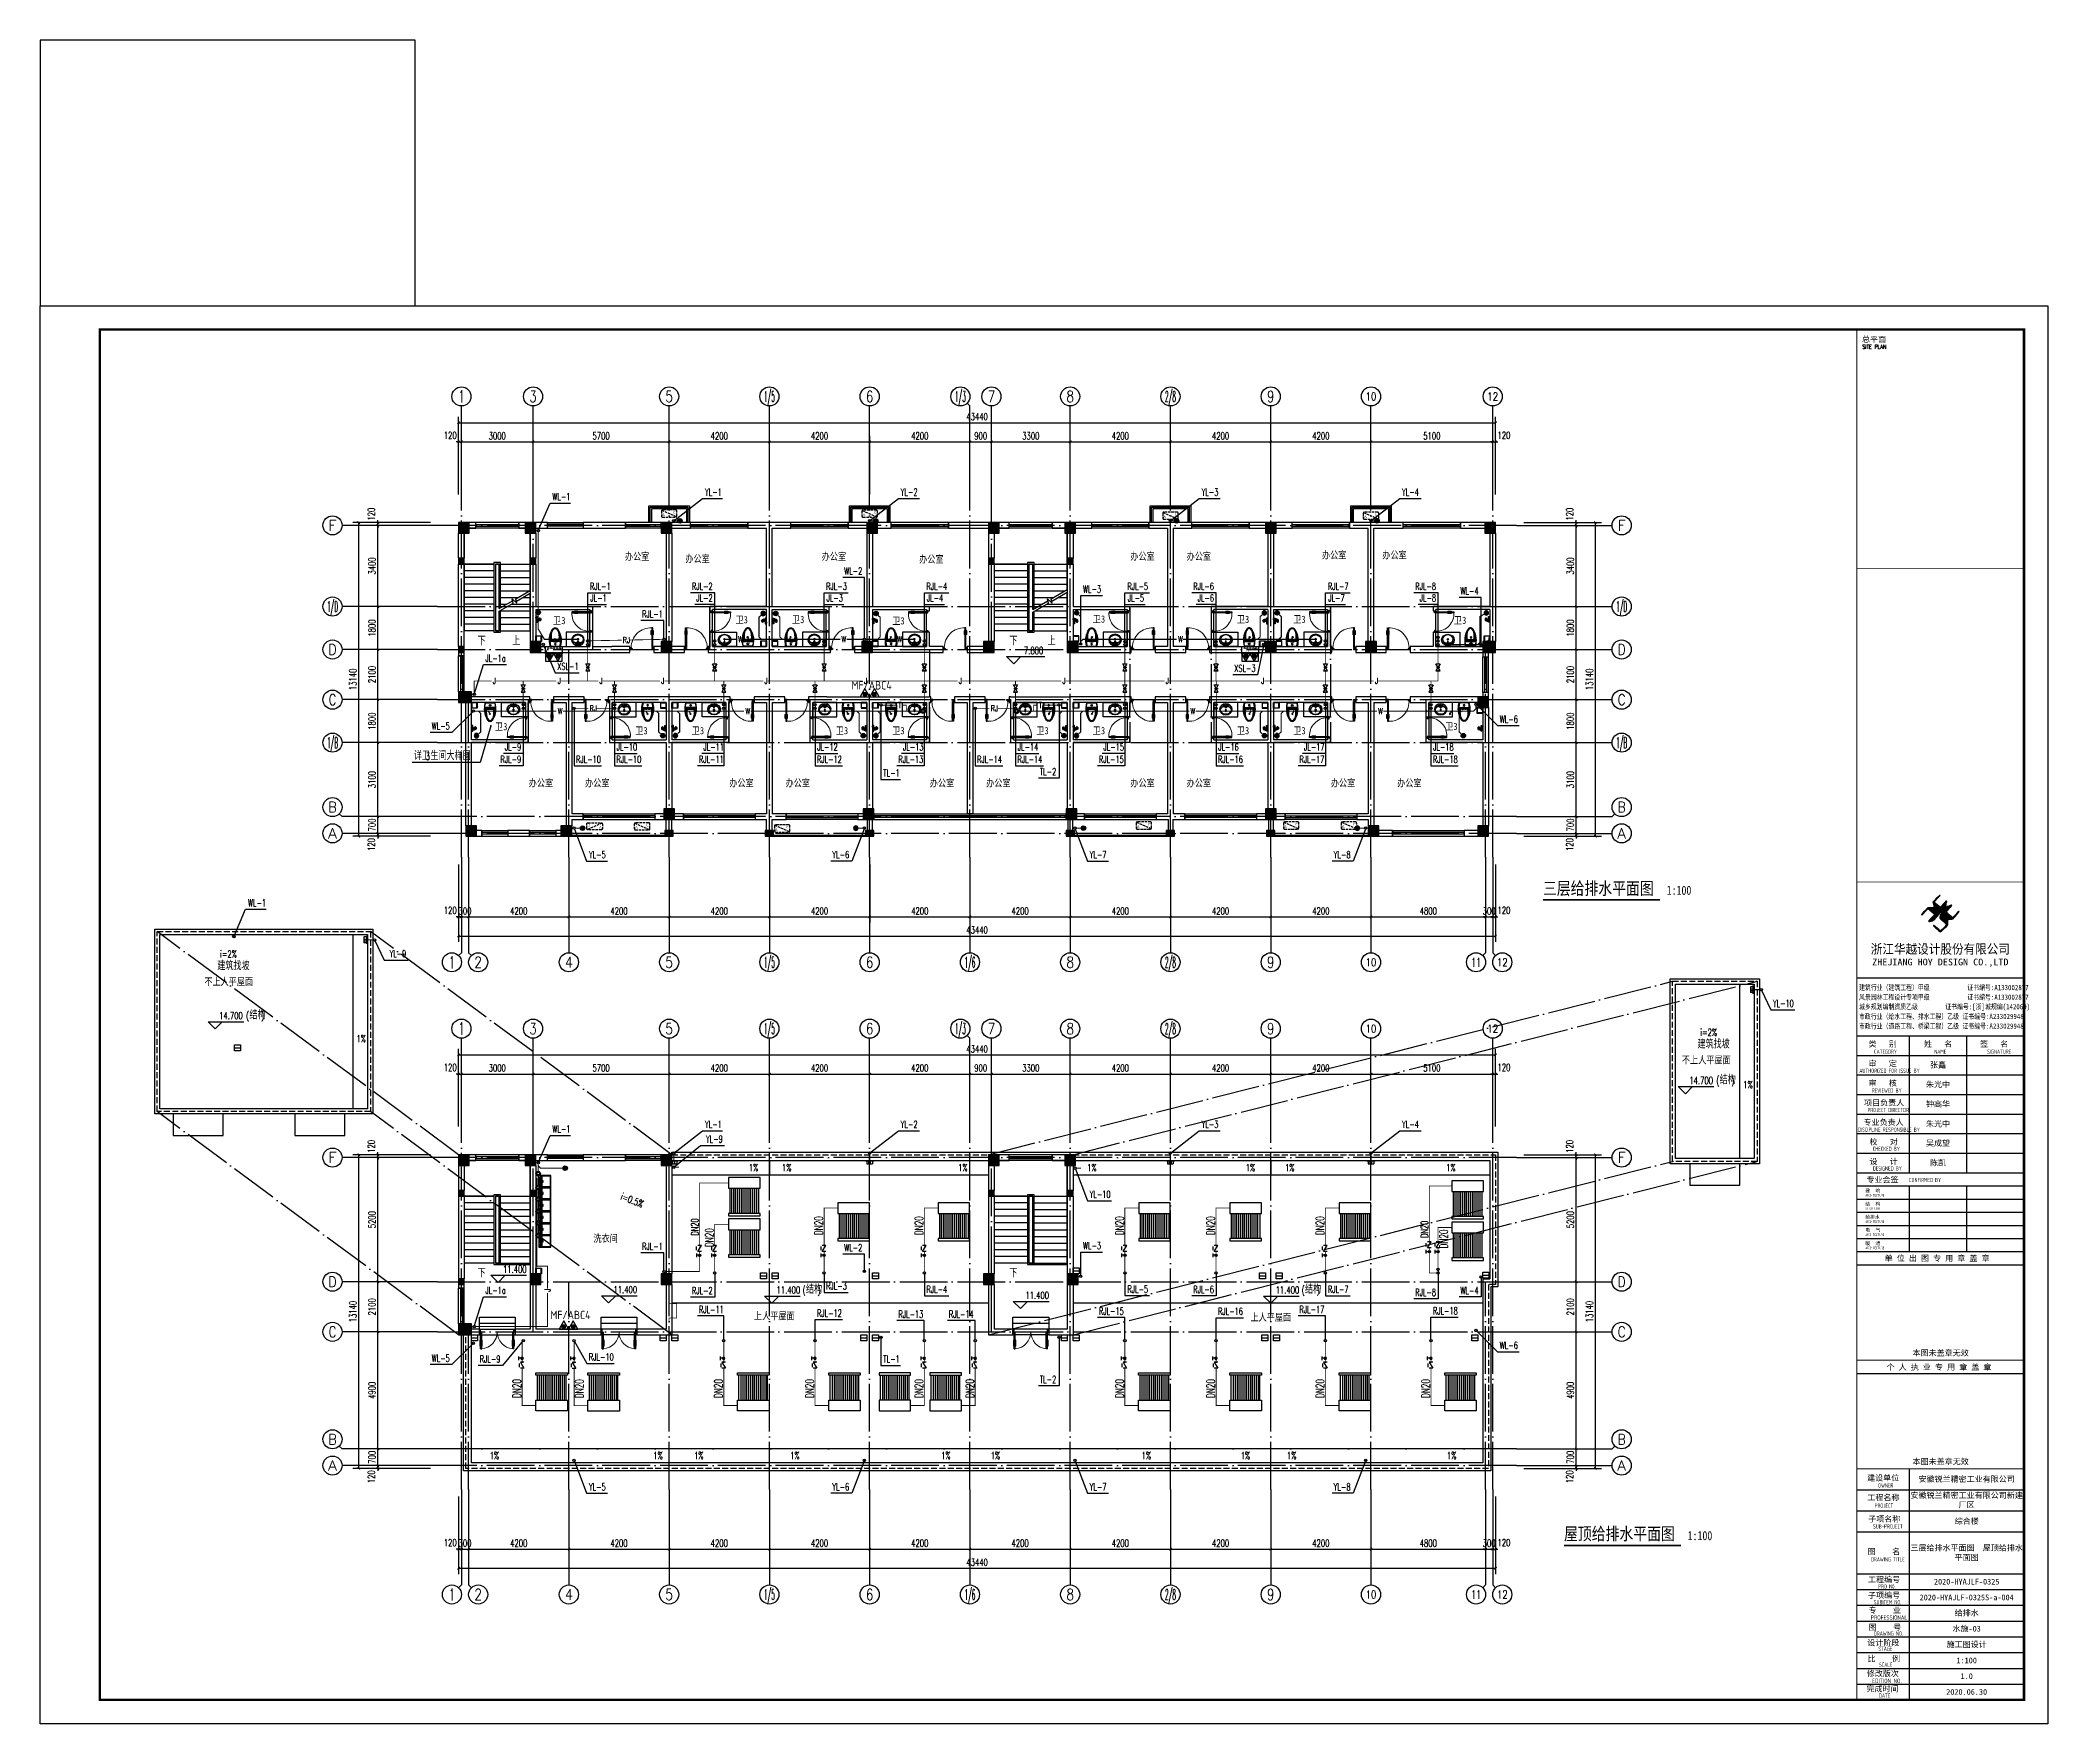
# Model space of a CAD drawing. Extents: x -216126 to 1846968, y -229642 to 543368.
# Drawn here: x 373449 to 457549, y 277185 to 347707 of the extents above; entities that cross this region are included whole.
import ezdxf
from ezdxf.enums import TextEntityAlignment as Align

# ---------------------------------------------------------------- set-up
doc = ezdxf.new("R2010")
doc.units = 0
doc.header["$LTSCALE"] = 1000
doc.header["$MEASUREMENT"] = 0
doc.linetypes.add('DASH', pattern=[0.35, 0.25, -0.1])
doc.linetypes.add('DOTE', pattern=[2.42, 2, -0.2, 0.02, -0.2])
doc.layers.get('Defpoints').update_dxf_attribs({"color": 250})
for name, color, linetype in [('0 - 屋顶', 150, 'Continuous'), ('AXIS', 171, 'Continuous'), ('AXIS_TEXT', 7, 'Continuous'), ('COLUMN', 9, 'Continuous'), ('DIM_ELEV', 171, 'Continuous'), ('DIM_LEAD', 171, 'Continuous'), ('DIM_SYMB', 171, 'Continuous'), ('DIM_污水', 3, 'Continuous'), ('DIM_消防', 3, 'Continuous'), ('DIM_热给水', 3, 'Continuous'), ('DIM_给水', 3, 'Continuous'), ('DIM_通气', 3, 'Continuous'), ('DIM_雨水', 3, 'Continuous'), ('DOTE', 8, 'DOTE'), ('EQUIP_地漏', 7, 'Continuous'), ('EQUIP_污水', 7, 'Continuous'), ('EQUIP_消防', 7, 'Continuous'), ('EQUIP_雨水斗', 7, 'Continuous'), ('fur', 253, 'Continuous'), ('JZ__灭火器', 6, 'Continuous'), ('PIPE-污水', 2, 'Continuous'), ('PIPE-热给水', 5, 'Continuous'), ('PIPE-给水', 3, 'Continuous'), ('PIPE-通气', 3, 'Continuous'), ('PIPE-雨水', 4, 'Continuous'), ('PM洁具与厨具', 8, 'Continuous'), ('PUB_HATCH', 8, 'Continuous'), ('PUB_TEXT', 7, 'Continuous'), ('PUB_TITLE', 171, 'Continuous'), ('ROOF', 150, 'Continuous'), ('S_WALL', 9, 'Continuous'), ('STAIR', 3, 'Continuous'), ('TEXT_污水', 7, 'Continuous'), ('TEXT_消防', 7, 'Continuous'), ('TEXT_热给水', 7, 'Continuous'), ('TEXT_给水', 7, 'Continuous'), ('TEXT_通气', 7, 'Continuous'), ('TK', 4, 'Continuous'), ('TWT_TEXT', 7, 'Continuous'), ('VALVE_热给水', 7, 'Continuous'), ('VALVE_给水', 7, 'Continuous'), ('VPIPE-污水', 2, 'Continuous'), ('VPIPE-消防', 1, 'Continuous'), ('VPIPE-热给水', 5, 'Continuous'), ('VPIPE-给水', 3, 'Continuous'), ('VPIPE-通气', 3, 'Continuous'), ('VPIPE-雨水', 4, 'Continuous'), ('WALL', 9, 'Continuous'), ('WINDOW', 8, 'Continuous'), ('出气道', 6, 'Continuous'), ('室外线条', 151, 'Continuous'), ('栏杆', 144, 'Continuous'), ('空调', 200, 'Continuous'), ('设备  太阳能', 4, 'Continuous')]:
    doc.layers.add(name, color=color, linetype=linetype)
doc.styles.add('-宋体', font='', dxfattribs={"width": 0.8})
doc.styles.add('_TCH_AXIS', font='COMPLEX', dxfattribs={"bigfont": 'GBCBIG'})
doc.styles.add('_TCH_DIM', font='SIMPLEX', dxfattribs={"bigfont": 'GBCBIG'})
doc.styles.add('_TCH_DIM_T3', font='SIMPLEX', dxfattribs={"width": 0.705882, "bigfont": 'GBCBIG'})
doc.styles.add('_TWT_PIPEDN', font='SIMPLEX', dxfattribs={"width": 0.8, "height": 3, "bigfont": 'HZTXT'})
doc.styles.add('_TWT_PIPETEXT', font='COMPLEX', dxfattribs={"width": 0.8, "height": 2.5, "bigfont": 'HZTXT'})
doc.styles.add('_TWT_SERIAL', font='COMPLEX', dxfattribs={"width": 0.8, "height": 3, "bigfont": 'HZTXT'})
doc.styles.add('COMPLEX', font='COMPLEX')
doc.styles.add('HT', font='simhei.ttf', dxfattribs={"width": 0.8})
doc.styles.add('HZTXT', font='tssdeng.shx', dxfattribs={"width": 0.7, "bigfont": 'hztxt.shx'})
doc.styles.add('ROMANS', font='romans', dxfattribs={"width": 0.65, "height": 231.275})
doc.styles.get("Standard").update_dxf_attribs({"font": 'gbenor.shx', "bigfont": 'gbcbig.shx'})
doc.styles.add('TSSD_REIN', font='tssdeng.shx', dxfattribs={"width": 0.7, "bigfont": 'tssdchn.shx'})
doc.styles.add('图签宋体', font='', dxfattribs={"height": 300})
doc.styles.add('图签黑体', font='simhei.ttf', dxfattribs={"height": 550})
doc.styles.add('宋体', font='', dxfattribs={"width": 0.8})
doc.styles.get('-宋体').set_extended_font_data('SimSun')
doc.styles.get('图签宋体').set_extended_font_data('NSimSun')
doc.styles.get('宋体').set_extended_font_data('SimSun')
doc.dimstyles.new('_TCH_ARCH&&100', dxfattribs={"dimtxt": 297.5, "dimasz": 100, "dimexe": 250, "dimexo": 300, "dimgap": 100, "dimtad": 1, "dimdec": 0, "dimzin": 0, "dimdsep": 46, "dimtxsty": '_TCH_DIM_T3', "dimblk": 'ARCHTICK', "dimcen": 0.09, "dimclrt": 7, "dimazin": 2, "dimtfac": 1, "dimtdec": 0, "dimtix": 1, "dimtmove": 2, "dimatfit": 3, "dimfxl": 0, "dimtolj": 1, "dimtzin": 0, "dimarcsym": 0})

msp = doc.modelspace()

# ---------------------------------------------------------------- texts
at = {"layer": 'PUB_TEXT'}
for s, height, style, width, p in [('办公室', 303.8, '宋体', 0.8, (427143.6, 325990)), ('办公室', 303.8, '宋体', 0.8, (429672.2, 325990)), ('办公室', 303.8, '宋体', 0.8, (397945.7, 325932.5)), ('办公室', 303.8, '宋体', 0.8, (400476.4, 325834.5)), ('办公室', 303.8, '宋体', 0.8, (406189.1, 325931)), ('办公室', 303.8, '宋体', 0.8, (410271.7, 325816)), ('办公室', 303.8, '宋体', 0.8, (419116.6, 325936)), ('办公室', 303.8, '宋体', 0.8, (421476.4, 325936)), ('卫', 303.8, '宋体', 0.8, (394934.7, 323245)), ('3', 303.8, '宋体', 0.8, (395280.3, 323245)), ('卫', 303.8, '宋体', 0.8, (402575.9, 323279.4)), ('3', 303.8, '宋体', 0.8, (402921.6, 323279.4)), ('卫', 303.8, '宋体', 0.8, (404940.9, 323287.4)), ('3', 303.8, '宋体', 0.8, (405286.6, 323287.4)), ('卫', 303.8, '宋体', 0.8, (409140.9, 323233.4)), ('3', 303.8, '宋体', 0.8, (409486.6, 323233.4)), ('卫', 303.8, '宋体', 0.8, (417540.9, 323309.4)), ('3', 303.8, '宋体', 0.8, (417886.6, 323309.4)), ('卫', 303.8, '宋体', 0.8, (423575.9, 323296.9)), ('3', 303.8, '宋体', 0.8, (423921.6, 323296.9)), ('卫', 303.8, '宋体', 0.8, (425940.9, 323296.9)), ('3', 303.8, '宋体', 0.8, (426286.6, 323296.9)), ('卫', 303.8, '宋体', 0.8, (432670.9, 323254)), ('3', 303.8, '宋体', 0.8, (433016.6, 323254)), ('7.800', 297.5, '_TCH_DIM', 0.705882, (414659.1, 321994.5)), ('卫', 303.8, '宋体', 0.8, (392502.2, 318801)), ('3', 303.8, '宋体', 0.8, (392847.8, 318801)), ('卫', 303.8, '宋体', 0.8, (398375.9, 318633.5)), ('3', 303.8, '宋体', 0.8, (398721.6, 318633.5)), ('卫', 303.8, '宋体', 0.8, (400740.9, 318633.5)), ('3', 303.8, '宋体', 0.8, (401086.6, 318633.5)), ('卫', 303.8, '宋体', 0.8, (406775.9, 318633.5)), ('3', 303.8, '宋体', 0.8, (407121.6, 318633.5)), ('卫', 303.8, '宋体', 0.8, (409140.9, 318633.5)), ('3', 303.8, '宋体', 0.8, (409486.6, 318633.5)), ('卫', 303.8, '宋体', 0.8, (415175.9, 318633.5)), ('3', 303.8, '宋体', 0.8, (415521.6, 318633.5)), ('卫', 303.8, '宋体', 0.8, (417540.9, 318633.5)), ('3', 303.8, '宋体', 0.8, (417886.6, 318633.5)), ('卫', 303.8, '宋体', 0.8, (423575.9, 318633.5)), ('3', 303.8, '宋体', 0.8, (423921.6, 318633.5)), ('卫', 303.8, '宋体', 0.8, (425940.9, 318633.5)), ('3', 303.8, '宋体', 0.8, (426286.6, 318633.5)), ('卫', 303.8, '宋体', 0.8, (432304.9, 318812)), ('3', 303.8, '宋体', 0.8, (432650.6, 318812)), ('3', 297.5, '_TCH_DIM', 0.705882, (389596.5, 317555.5)), ('办公室', 303.8, '宋体', 0.8, (393916.6, 316443.5)), ('办公室', 303.8, '宋体', 0.8, (396276.4, 316443.5)), ('办公室', 303.8, '宋体', 0.8, (402316.6, 316443.5)), ('办公室', 303.8, '宋体', 0.8, (404676.4, 316443.5)), ('办公室', 303.8, '宋体', 0.8, (410716.6, 316443.5)), ('办公室', 303.8, '宋体', 0.8, (413076.4, 316443.5)), ('办公室', 303.8, '宋体', 0.8, (419116.6, 316443.5)), ('办公室', 303.8, '宋体', 0.8, (421476.4, 316443.5)), ('办公室', 303.8, '宋体', 0.8, (427516.6, 316443.5)), ('办公室', 303.8, '宋体', 0.8, (430293.6, 316443.5)), ('三层给排水平面图', 531.65, '宋体', 0.8, (436399.3, 311913.5)), ('1:100', 379.75, '宋体', 0.8, (441582.9, 311910.5)), ('i=2%', 297.5, '_TCH_DIM', 0.705882, (380987.2, 309283)), ('不上人平屋面', 303.8, '宋体', 0.8, (380327.2, 308123)), ('14.700', 297.5, '_TCH_DIM', 0.705882, (380946.5, 306699)), ('(', 297.5, '_TCH_DIM', 0.705882, (382076.5, 306699)), (')', 297.5, '_TCH_DIM', 0.705882, (382708, 306699)), ('i=2%', 297.5, '_TCH_DIM', 0.705882, (442991.1, 306003)), ('1%', 297.5, '_TCH_DIM', 0.705882, (386696.8, 305737.8)), ('不上人平屋面', 303.8, '宋体', 0.8, (442221.2, 304843)), ('14.700', 297.5, '_TCH_DIM', 0.705882, (442532.3, 303982)), ('(', 297.5, '_TCH_DIM', 0.705882, (443662.3, 303982)), (')', 297.5, '_TCH_DIM', 0.705882, (444293.8, 303982)), ('1%', 297.5, '_TCH_DIM', 0.705882, (444790, 303807)), ('1%', 297.5, '_TCH_DIM', 0.705882, (403131.4, 300334.2)), ('1%', 297.5, '_TCH_DIM', 0.705882, (404522.1, 300334.2)), ('1%', 297.5, '_TCH_DIM', 0.705882, (411899.9, 300334.2)), ('1%', 297.5, '_TCH_DIM', 0.705882, (417306.6, 300334.2)), ('1%', 297.5, '_TCH_DIM', 0.705882, (423946.9, 300334.2)), ('1%', 297.5, '_TCH_DIM', 0.705882, (425594.1, 300334.2)), ('1%', 297.5, '_TCH_DIM', 0.705882, (432345.9, 300334.2)), ('洗衣间', 303.8, '宋体', 0.8, (396626.7, 297369)), ('11.400', 297.5, '_TCH_DIM', 0.705882, (392837.5, 296079)), ('11.400', 297.5, '_TCH_DIM', 0.705882, (397465.7, 295223)), ('11.400', 297.5, '_TCH_DIM', 0.705882, (404298, 295208)), ('(', 297.5, '_TCH_DIM', 0.705882, (405388, 295208)), (')', 297.5, '_TCH_DIM', 0.705882, (406019.5, 295208)), ('11.400', 297.5, '_TCH_DIM', 0.705882, (414719.9, 294984.8)), ('11.400', 297.5, '_TCH_DIM', 0.705882, (425202.8, 295208)), ('(', 297.5, '_TCH_DIM', 0.705882, (426292.8, 295208)), (')', 297.5, '_TCH_DIM', 0.705882, (426924.2, 295208)), ('上人平屋面', 303.8, '宋体', 0.8, (403352.6, 294121.5)), ('上人平屋面', 303.8, '宋体', 0.8, (424148.1, 294064)), ('1%', 297.5, '_TCH_DIM', 0.705882, (392279.6, 288274.3)), ('1%', 297.5, '_TCH_DIM', 0.705882, (399130.9, 288274.3)), ('1%', 297.5, '_TCH_DIM', 0.705882, (400839.6, 288274.3)), ('1%', 297.5, '_TCH_DIM', 0.705882, (404866, 288274.3)), ('1%', 297.5, '_TCH_DIM', 0.705882, (411187.5, 288274.3)), ('1%', 297.5, '_TCH_DIM', 0.705882, (413266, 288274.3)), ('1%', 297.5, '_TCH_DIM', 0.705882, (419587.5, 288274.3)), ('1%', 297.5, '_TCH_DIM', 0.705882, (423737, 288274.3)), ('1%', 297.5, '_TCH_DIM', 0.705882, (425673.5, 288274.3)), ('1%', 297.5, '_TCH_DIM', 0.705882, (432376.9, 288274.3)), ('屋顶给排水平面图', 531.65, '宋体', 0.8, (437281.7, 284881.5)), ('1:100', 379.75, '宋体', 0.8, (442460.5, 284878.5))]:
    msp.add_text(s, height=height, dxfattribs=dict(at, style=style, width=width)).set_placement(p)
at = {"layer": 'PUB_TEXT', "color": 8, "style": '_TCH_DIM'}
for s, p in [('下', (391771.8, 322368.5)), ('上', (393222.5, 322368.5)), ('下', (414046.8, 322368.5)), ('上', (415647.5, 322368.5)), ('下', (391771.8, 295888)), ('下', (414046.8, 295888))]:
    msp.add_text(s, height=337.6, dxfattribs=at).set_placement(p)
at = {"layer": 'PUB_TEXT', "style": '_TCH_DIM'}
for s, p in [('详卫', (389105, 317555.5)), ('生间大样图', (389796.5, 317555.5)), ('建筑找坡', (380870.6, 308756.5)), ('结构', (382216.5, 306699)), ('建筑找坡', (442874.5, 305476.5)), ('结构', (443802.3, 303982)), ('结构', (405528, 295208)), ('结构', (426432.8, 295208))]:
    msp.add_text(s, height=337.59, dxfattribs=at).set_placement(p)
at = {"layer": 'PUB_TEXT', "style": '_TCH_DIM', "width": 0.705882}
msp.add_text('i=0.5%', height=297.5, rotation=338.924044, dxfattribs=at).set_placement((397743, 299154.5))
at = {"layer": 'TEXT_污水', "style": '_TWT_PIPETEXT', "width": 0.64}
for p in [(402683.2, 322488.3), (407020.7, 322488.4)]:
    msp.add_text('W', height=250, rotation=0.002124, dxfattribs=at).set_placement(p)
for p in [(409359.2, 322488.5), (421110.2, 322488.2), (395127.2, 319479), (402987.7, 319479), (421638.2, 319479), (429498.7, 319479)]:
    msp.add_text('W', height=250, dxfattribs=at).set_placement(p)
at = {"layer": 'TEXT_消防'}
for p in [(407438.4, 320507.8), (394823.4, 294135.3)]:
    msp.add_text('MF/ABC4', height=350, dxfattribs=at).set_placement(p)
at = {"layer": 'TEXT_热给水', "style": '_TWT_PIPETEXT', "width": 0.64}
msp.add_text('RJ', height=250, rotation=1.139877, dxfattribs=at).set_placement((397854.6, 322450.7))
for p in [(396464.3, 319595.4), (413264.3, 319595.4)]:
    msp.add_text('RJ', height=250, dxfattribs=at).set_placement(p)
at = {"layer": 'TEXT_热给水', "linetype": 'Continuous', "style": '_TWT_PIPEDN', "width": 0.64}
for height, p in [(300, (401025, 297633.5)), (350, (401658.4, 297153.1)), (350, (406239.9, 297654)), (350, (410439.9, 297654)), (350, (418839.9, 297654)), (350, (422658.4, 297654)), (350, (427239.9, 297654)), (300, (431589, 297535.8)), (350, (432419.5, 297096.1)), (350, (393591.9, 290830.7)), (350, (396214.5, 290824.7)), (350, (402037.9, 290830.7)), (350, (405860.4, 290830.7)), (350, (410437.9, 290830.7)), (350, (412569.2, 290830.7)), (350, (418837.9, 290830.7)), (350, (422660.4, 290830.7)), (350, (427237.9, 290830.7)), (350, (431660.4, 290830.7))]:
    msp.add_text('DN20', height=height, rotation=90, dxfattribs=at).set_placement(p)
at = {"layer": 'TEXT_给水', "style": '_TWT_PIPETEXT', "width": 0.64}
for p in [(392410.1, 320741.5), (395126.6, 320741.5), (396881.6, 320741.5), (399462.1, 320741.5), (403787.6, 320741.5), (407957.1, 320741.5), (411934.1, 320741.5), (416272.1, 320741.5), (420597.6, 320741.5), (424599.6, 320741.5), (429362.1, 320741.5)]:
    msp.add_text('J', height=250, dxfattribs=at).set_placement(p)
msp.add_text('J', height=250, rotation=90, dxfattribs=at).set_placement((394826, 295282.6))
at = {"layer": 'TEXT_通气', "style": '_TWT_PIPETEXT', "width": 0.64}
for p in [(409395.9, 319731), (415283.4, 319731)]:
    msp.add_text('T', height=250, dxfattribs=at).set_placement(p)
at = {"layer": 'TWT_TEXT', "style": '_TWT_SERIAL', "width": 0.64}
for s, p in [('YL-1', (401300.4, 328626)), ('YL-2', (409499, 328626)), ('YL-3', (422099, 328626)), ('YL-4', (430497.3, 328626)), ('WL-1', (394907.1, 328433.5)), ('WL-2', (407132.2, 325325.5)), ('RJL-1', (396476.7, 324682)), ('RJL-2', (400751, 324682)), ('RJL-3', (406373.9, 324682)), ('RJL-4', (410572.9, 324682)), ('WL-3', (417134.3, 324563)), ('RJL-5', (418991.2, 324682)), ('RJL-6', (421751, 324682)), ('RJL-7', (427391.2, 324682)), ('RJL-8', (431051, 324682)), ('WL-4', (432946.2, 324488.5)), ('JL-1', (396496.1, 324191.5)), ('RJL-1', (398664.7, 323519.4)), ('JL-2', (400935.6, 324191.5)), ('JL-3', (406390.5, 324191.5)), ('JL-4', (410588.5, 324191.5)), ('JL-5', (419006.7, 324191.5)), ('JL-6', (421935.6, 324191.5)), ('JL-7', (427406.7, 324191.5)), ('JL-8', (431235.6, 324191.5)), ('JL-1a', (392103.8, 321669)), ('XSL-1', (395111.5, 321326.5)), ('XSL-3', (423468.6, 321243)), ('WL-5', (389851.5, 318830.5)), ('WL-6', (434594.3, 319116.5)), ('JL-9', (392915.1, 317947.5)), ('JL-10', (397598.5, 317947.5)), ('JL-11', (401232.6, 317947.5)), ('JL-12', (405998.5, 317947.5)), ('JL-13', (409590.4, 317947.5)), ('JL-14', (414397.2, 317947.5)), ('JL-15', (417990.4, 317947.5)), ('JL-16', (422798.5, 317947.5)), ('JL-17', (426390.4, 317947.5)), ('JL-18', (431798.5, 317947.5)), ('RJL-9', (392730.5, 317437)), ('RJL-10', (395897.2, 317437, 3000)), ('RJL-10', (397588.4, 317437)), ('RJL-11', (401043.5, 317437)), ('RJL-12', (405988.4, 317437)), ('TL-1', (408769.5, 316864.5)), ('RJL-13', (409399.4, 317437)), ('RJL-14', (412696.6, 317437, 3000)), ('RJL-14', (414387.8, 317437)), ('TL-2', (415325, 316916.5)), ('RJL-15', (417799.4, 317437)), ('RJL-16', (422788.4, 317437)), ('RJL-17', (426199.4, 317437)), ('RJL-18', (431788.4, 317437)), ('YL-5', (396434.8, 313441)), ('YL-6', (406634.7, 313441)), ('YL-7', (417414.5, 313441)), ('YL-8', (427636.5, 313441)), ('WL-1', (382157.1, 311421)), ('YL-9', (388082.3, 309295)), ('YL-10', (446030.9, 307209.5)), ('WL-1', (394907.1, 301953)), ('YL-1', (401300.4, 302145.5)), ('YL-2', (409499, 302145.5)), ('YL-3', (422099, 302145.5)), ('YL-4', (430497.3, 302145.5)), ('YL-9', (401338.1, 301527.5)), ('YL-10', (417408.9, 299215.5)), ('RJL-1', (398664.7, 297039)), ('WL-2', (407132.2, 296980.5)), ('WL-3', (417134.3, 297066.3)), ('JL-1a', (392103.8, 295192.5)), ('RJL-2', (400751, 295178.5)), ('RJL-3', (406373.9, 295378.5)), ('RJL-4', (410572.9, 295233.5)), ('RJL-5', (418991.2, 295242)), ('RJL-6', (421751, 295229)), ('RJL-7', (427391.2, 295237)), ('RJL-8', (431051, 295105)), ('WL-4', (432946.2, 295185.5)), ('RJL-11', (401043.5, 294388)), ('RJL-12', (405988.4, 294234.5)), ('RJL-13', (409399.4, 294193)), ('RJL-14', (411512.9, 294193)), ('RJL-15', (417799.4, 294322)), ('RJL-16', (422788.4, 294311)), ('RJL-17', (426199.4, 294392)), ('RJL-18', (431788.4, 294334)), ('RJL-10', (396432.4, 292397.5, 3000)), ('WL-6', (434594.3, 292887)), ('WL-5', (389851.5, 292350)), ('RJL-9', (391860.5, 292315)), ('TL-1', (408769.5, 292315.5)), ('TL-2', (415325, 291458.5)), ('YL-5', (396434.8, 286960.6)), ('YL-6', (406634.7, 286960.6)), ('YL-7', (417414.5, 286960.6)), ('YL-8', (427636.5, 286960.6))]:
    msp.add_text(s, height=300, dxfattribs=at).set_placement(p)

# ---------------------------------------------------------------- blocks, each defined once
blk = doc.blocks.new('AWEQ2Y')
blk.add_line((201497, -254949), (201747, -254949))
blk.add_lwpolyline([(201497, -254824), (201747, -254824), (201747, -255074), (201497, -255074)], close=True)
blk = doc.blocks.new('卫生间排气道-BPW6-w')
at = {"layer": 'PM洁具与厨具'}
for points in [[(120, 0), (120, -240), (-120, -240), (-120, 0)], [(105, -25), (95, -15), (-95, -15), (-105, -25), (-105, -215), (-95, -225), (95, -225), (105, -215)]]:
    blk.add_lwpolyline(points, close=True, dxfattribs=at)
blk = doc.blocks.new('侧墙雨水斗')
at = {"layer": 'EQUIP_雨水斗', "linetype": 'ByBlock'}
for p, q in [((0, -50), (0, 290)), ((0, 240), (118, 240)), ((118, 156), (0, 156)), ((118, 82), (0, 82)), ((0, 0), (118, 0)), ((118, 240), (118, 0))]:
    blk.add_line(p, q, dxfattribs=at)
blk = doc.blocks.new('$TwtSys$00000546')
h = blk.add_hatch()
h.set_pattern_fill('ANSI31', color=256, scale=200, style=0)
h.set_pattern_definition([(45, (-38543.802, -6670.83), (-17.67767, 17.67767), [])])
h.paths.add_polyline_path([(-65, 174), (65, 174), (65, 44), (-65, 44)])
for points in [[(0, 344), (-198, 0), (198, 0)], [(-65, 174), (65, 174), (65, 44), (-65, 44)]]:
    blk.add_lwpolyline(points, close=True)
blk = doc.blocks.new('A$C180E387A')
at = {"layer": '空调', "linetype": 'DASH', "ltscale": 0.4}
blk.add_line((15, 285), (635, 15), dxfattribs=at)
blk.add_lwpolyline([(50, 0), (600, 0, 0.414214), (650, 50), (650, 250, 0.414214), (600, 300), (50, 300, 0.414214), (0, 250), (0, 50, 0.414214)], format="xyb", close=True, dxfattribs=at)
at = {"layer": '空调', "style": 'HZTXT', "width": 1.428571}
for s, text_generation_flag, p in [('A', 4, (150, 50)), ('C', 6, (500, 150))]:
    blk.add_text(s, height=105, rotation=180, dxfattribs=dict(at, text_generation_flag=text_generation_flag)).set_placement(p)
blk = doc.blocks.new('洗脸盆-470x530')
at = {"layer": 'PM洁具与厨具', "color": 11}
for p, q in [((-12, -60), (-8, -150)), ((12, -60), (8, -150))]:
    blk.add_line(p, q, dxfattribs=at)
at = {"layer": 'PM洁具与厨具', "color": 130}
for points in [[(-115, -115, 0.156075), (-145, -124)], [(145, -124, 0.156075), (115, -115), (23, -115)]]:
    blk.add_lwpolyline(points, format="xyb", dxfattribs=at)
blk.add_lwpolyline([(-23, -115), (-115, -115)], dxfattribs=at)
at = {"layer": 'PM洁具与厨具', "color": 11}
blk.add_lwpolyline([(30, -60, 1), (-30, -60), (-17, -165, 0.862374), (17, -165)], format="xyb", close=True, dxfattribs=at)
for centre, radius in [((-85, -70), 22.5), ((-85, -70), 17.5), ((0, -260), 25), ((0, -260), 20), ((85, -70), 22.5), ((85, -70), 17.5)]:
    blk.add_circle(centre, radius, dxfattribs=at)
at = {"layer": 'PM洁具与厨具'}
blk.add_ellipse((0, -235), major_axis=(265, 0), ratio=0.886792, dxfattribs=at)
at = {"layer": 'PM洁具与厨具', "color": 11}
blk.add_ellipse((0, -235), major_axis=(255, 0), ratio=0.882353, dxfattribs=at)
at = {"layer": 'PM洁具与厨具', "color": 130}
blk.add_ellipse((0, -260), major_axis=(220, 0), ratio=0.818182, start_param=2.287513, end_param=7.137266, dxfattribs=at)
blk = doc.blocks.new('坐便器-480x790')
at = {"layer": 'PM洁具与厨具', "color": 130}
blk.add_line((-154, -265), (154, -265), dxfattribs=at)
at = {"layer": 'PM洁具与厨具', "color": 8}
for p, q in [((-146, -275), (146, -275)), ((-143, -280), (143, -280))]:
    blk.add_line(p, q, dxfattribs=at)
at = {"layer": 'PM洁具与厨具', "color": 11}
for p, q in [((-110, -265), (-110, -230)), ((-100, -265), (-100, -230)), ((-90, -265), (-90, -230)), ((-1, -80), (-1, -150)), ((1, -80), (1, -150)), ((90, -265), (90, -230)), ((100, -265), (100, -230)), ((110, -265), (110, -230))]:
    blk.add_line(p, q, dxfattribs=at)
at = {"layer": 'PM洁具与厨具'}
for points in [[(105, -733, 0.116498), (241, -356, 0.067215), (219, -40, 0.353588), (170, 0), (-170, 0, 0.353588), (-219, -40, 0.067215), (-241, -356, 0.116498), (-105, -733, 0.53931), (105, -733)], [(-241, -203, 0.433445), (-216, -230), (216, -230, 0.433445), (241, -203)]]:
    blk.add_lwpolyline(points, format="xyb", dxfattribs=at)
at = {"layer": 'PM洁具与厨具', "color": 130}
for points in [[(227, -204, -0.435336), (217, -215), (-217, -215, -0.435336), (-227, -204, -0.034952), (-204, -43, -0.353588), (-170, -15), (170, -15, -0.353588), (204, -43, -0.034952)], [(222, -205, -0.435336), (217, -210), (-217, -210, -0.435336), (-222, -205, -0.034952), (-199, -44, -0.353588), (-170, -20), (170, -20, -0.353588), (199, -44, -0.034952)]]:
    blk.add_lwpolyline(points, format="xyb", close=True, dxfattribs=at)
at = {"layer": 'PM洁具与厨具'}
for points in [[(-62, -192), (-57, -192), (-57, -302), (-62, -302)], [(63, -192), (58, -192), (58, -302), (63, -302)]]:
    blk.add_lwpolyline(points, close=True, dxfattribs=at)
at = {"layer": 'PM洁具与厨具', "color": 11}
blk.add_circle((0, -115), 35, dxfattribs=at)
at = {"layer": 'PM洁具与厨具'}
for centre, radius, start, end in [((272, -378), 499, 162.77655, 194.54869), ((305, -405), 520, 160.35017, 198.14654), ((-305, -405), 520, 341.85346, 19.64983), ((-272, -378), 499, 345.45131, 17.22345)]:
    blk.add_arc(centre, radius, start, end, dxfattribs=at)
at = {"layer": 'PM洁具与厨具', "color": 130}
blk.add_ellipse((0, -430), major_axis=(0, 345), ratio=0.507246, start_param=1.072123, end_param=5.211062, dxfattribs=at)
at = {"layer": 'PM洁具与厨具', "color": 8}
for major_axis, ratio, start_param, end_param in [((0, 335), 0.492537, 1.089773, 5.193412), ((0, 330), 0.484848, 1.098934, 5.184251)]:
    blk.add_ellipse((0, -430), major_axis=major_axis, ratio=ratio, start_param=start_param, end_param=end_param, dxfattribs=at)
blk = doc.blocks.new('花洒组合-L345')
at = {"layer": 'PM洁具与厨具', "color": 120}
for p, q in [((-55, -171), (-55, -151)), ((-30, -151), (-30, -141)), ((62, -107), (23, -68)), ((30, -151), (30, -141)), ((55, -171), (55, -151))]:
    blk.add_line(p, q, dxfattribs=at)
for points in [[(-50, 0), (-100, 0), (-100, -15), (-50, -15)], [(50, 0), (100, 0), (100, -15), (50, -15)], [(-2, -75), (2, -75), (2, -100), (-2, -100)]]:
    blk.add_lwpolyline(points, close=True, dxfattribs=at)
for points in [[(-18, -60), (-120, -60), (-120, -30), (-88, -30)], [(-62, -30), (-13, -30)], [(18, -30), (62, -30)], [(88, -30), (120, -30), (120, -60), (42, -60)]]:
    blk.add_lwpolyline(points, dxfattribs=at)
for points in [[(-62, -15), (-88, -15), (-88, -30, 1), (-62, -30)], [(8, -130, -1), (-8, -130), (-8, -45, -1), (8, -45)], [(-2, -45, -1), (2, -45), (2, -75), (-2, -75)], [(62, -15), (88, -15), (88, -30, -1), (62, -30)]]:
    blk.add_lwpolyline(points, format="xyb", close=True, dxfattribs=at)
blk.add_lwpolyline([(8, -81), (62, -124, 0.8), (79, -107), (18, -30, 0.441557), (-12, -29), (-16, -33, 0.441557), (-15, -63), (-8, -69)], format="xyb", dxfattribs=at)
for centre, radius, start, end in [((0, -45), 15, 300, 240), ((0, -120), 7.5, 180, 0), ((0, -136), 5, 180, 0)]:
    blk.add_arc(centre, radius, start, end, dxfattribs=at)
for centre, major_axis, ratio, start_param, end_param in [((0, -151), (-55, 0), 0.636364, 4.849179, 10.858784), ((0, -171), (-55, 0), 0.636364, 0, 3.141593), ((0, -151), (-40, 0), 0.5, 5.35589, 10.352073), ((0, -151), (-35, 0), 0.428571, 5.742086, 9.965877), ((0, -141), (-30, 0), 0.333333, 4.963191, 10.744772), ((0, -151), (-30, 0), 0.333333, 0, 3.141593), ((0, -141), (-25, 0), 0.2, 4.913705, 10.794258)]:
    blk.add_ellipse(centre, major_axis=major_axis, ratio=ratio, start_param=start_param, end_param=end_param, dxfattribs=at)
blk = doc.blocks.new('A$C7A050CD1')
at = {"layer": 'PM洁具与厨具', "rotation": 270}
blk.add_blockref('花洒组合-L345', (0, 0), dxfattribs=at)
blk = doc.blocks.new('_AXISO')
blk.add_circle((0, 0), 0.5)
at = {"layer": 'AXIS_TEXT', "style": 'COMPLEX', "width": 1.041667}
blk.add_attdef('A', text='', height=0.56, dxfattribs=at).set_placement((-0.25, -0.28), (0.25, -0.28), align=Align.FIT)
blk = doc.blocks.new('fkytyo')
at = {"layer": '设备  太阳能'}
for p, q in [((-447954, 612659), (-447954, 612209)), ((-446634, 612659), (-447954, 612659)), ((-446634, 612209), (-446634, 612659)), ((-447954, 612209), (-446634, 612209)), ((-447814, 611159), (-447814, 612209)), ((-447734, 611159), (-447734, 612209)), ((-447654, 611159), (-447654, 612209)), ((-447574, 611159), (-447574, 612209)), ((-447494, 611159), (-447494, 612209)), ((-447414, 611159), (-447414, 612209)), ((-447334, 611159), (-447334, 612209)), ((-447254, 611159), (-447254, 612209)), ((-447174, 611159), (-447174, 612209)), ((-447094, 611159), (-447094, 612209)), ((-447014, 611159), (-447014, 612209)), ((-446934, 611159), (-446934, 612209)), ((-446854, 611159), (-446854, 612209)), ((-446774, 611159), (-446774, 612209))]:
    blk.add_line(p, q, dxfattribs=at)
for points in [[(-447894, 612209), (-447894, 611159)], [(-446694, 612209), (-446694, 611159)]]:
    blk.add_lwpolyline(points, dxfattribs=at)
blk.add_lwpolyline([(-447954, 611159), (-447954, 611059), (-446634, 611059), (-446634, 611159)], close=True, dxfattribs=at)
blk = doc.blocks.new('消防软管卷盘')
blk.add_lwpolyline([(4963954, 151899), (4963954, 150312), (4964641, 150312), (4964641, 151899)], close=True)
for points, const_width in [([(4964134, 151704), (4964482, 151704)], 1), ([(4964134, 151566), (4964482, 151566)], 1), ([(4964134, 151428), (4964482, 151428)], 1), ([(4964134, 151290), (4964482, 151290)], 1), ([(4964134, 151152), (4964482, 151152)], 1), ([(4964134, 151014), (4964482, 151014)], 0.1), ([(4964134, 150876), (4964482, 150876)], 1), ([(4964134, 150738), (4964482, 150738)], 1), ([(4964150, 150600), (4964499, 150600)], 1), ([(4964150, 150462), (4964499, 150462)], 1)]:
    blk.add_lwpolyline(points, dxfattribs=dict(const_width=const_width))
for centre, start, end in [((4964134, 151636), 90, 270), ((4964134, 151360), 90, 270), ((4964134, 151084), 90, 270), ((4964134, 150808), 90, 270), ((4964482, 151498), 270, 90), ((4964482, 151222), 270, 90), ((4964482, 150946), 270, 90), ((4964499, 150670), 270, 90), ((4964150, 150532), 90, 270)]:
    blk.add_arc(centre, 69, start, end)
blk = doc.blocks.new('手提式干粉灭火器')
h = blk.add_hatch()
h.set_pattern_fill('ANSI31', color=256, scale=225.365854, style=0)
h.set_pattern_definition([(45, (276289.086, 185586.136), (-19.9197154, 19.9197154), [])])
h.paths.add_polyline_path([(72, 158), (-72, 158), (-72, 19), (72, 19)])
for points in [[(0, 303), (-175, 0), (175, 0)], [(-72, 19), (72, 19), (72, 158), (-72, 158)]]:
    blk.add_lwpolyline(points, close=True)
blk = doc.blocks.new('92623')
blk.add_lwpolyline([(8910066, 83014), (8909273, 83014), (8909273, 82670), (8910066, 82670)], close=True)
at = {"xscale": -0.5, "yscale": 0.5, "zscale": 0.5, "rotation": 89.99999999998747}
blk.add_blockref('消防软管卷盘', (8985223, 2565334), dxfattribs=at)
at = {"layer": 'JZ__灭火器', "xscale": 1.141071624, "yscale": 1.141071624, "zscale": 1.141071624, "rotation": 180}
for p in [(8909466, 83014), (8909863, 83014)]:
    blk.add_blockref('手提式干粉灭火器', p, dxfattribs=at)
blk = doc.blocks.new('A$C053D6479')
at = {"layer": 'PUB_TITLE'}
h = blk.add_hatch(color=256, dxfattribs=at)
h.dxf.hatch_style = 1
edge = h.paths.add_edge_path()
edge.add_spline(control_points=[(1026, 827), (1105, 920), (1188, 1008), (1266, 1102)], knot_values=[13, 13, 13, 13, 14, 14, 14, 14], degree=3, periodic=0)
edge.add_spline(control_points=[(1266, 1102), (1258, 1111), (1249, 1119), (1239, 1116)], knot_values=[12, 12, 12, 12, 13, 13, 13, 13], degree=3, periodic=0)
edge.add_spline(control_points=[(1239, 1116), (1210, 1107), (1179, 1092), (1144, 1077)], knot_values=[11, 11, 11, 11, 12, 12, 12, 12], degree=3, periodic=0)
edge.add_spline(control_points=[(1144, 1077), (1109, 1063), (1069, 1053), (1047, 1038)], knot_values=[10, 10, 10, 10, 11, 11, 11, 11], degree=3, periodic=0)
edge.add_spline(control_points=[(1047, 1038), (1028, 1026), (1007, 992), (991, 972)], knot_values=[9, 9, 9, 9, 10, 10, 10, 10], degree=3, periodic=0)
edge.add_spline(control_points=[(991, 972), (942, 913), (899, 868), (849, 810)], knot_values=[8, 8, 8, 8, 9, 9, 9, 9], degree=3, periodic=0)
edge.add_spline(control_points=[(849, 810), (842, 801), (822, 776), (822, 775)], knot_values=[7, 7, 7, 7, 8, 8, 8, 8], degree=3, periodic=0)
edge.add_spline(control_points=[(822, 775), (823, 771), (848, 752), (859, 744)], knot_values=[6, 6, 6, 6, 7, 7, 7, 7], degree=3, periodic=0)
edge.add_spline(control_points=[(859, 744), (949, 670), (1035, 592), (1122, 521)], knot_values=[5, 5, 5, 5, 6, 6, 6, 6], degree=3, periodic=0)
edge.add_spline(control_points=[(1122, 521), (1153, 527), (1185, 530), (1217, 533)], knot_values=[4, 4, 4, 4, 5, 5, 5, 5], degree=3, periodic=0)
edge.add_spline(control_points=[(1217, 533), (1246, 535), (1293, 532), (1316, 542)], knot_values=[3, 3, 3, 3, 4, 4, 4, 4], degree=3, periodic=0)
edge.add_spline(control_points=[(1316, 542), (1327, 547), (1338, 565), (1349, 579)], knot_values=[2, 2, 2, 2, 3, 3, 3, 3], degree=3, periodic=0)
edge.add_spline(control_points=[(1349, 579), (1423, 670), (1507, 759), (1572, 848)], knot_values=[1, 1, 1, 1, 2, 2, 2, 2], degree=3, periodic=0)
edge.add_spline(control_points=[(1572, 848), (1564, 852), (1561, 861), (1551, 862)], knot_values=[0, 0, 0, 0, 1, 1, 1, 1], degree=3, periodic=0)
edge.add_spline(control_points=[(1551, 862), (1469, 769), (1393, 671), (1310, 579)], knot_values=[15, 15, 15, 15, 16, 16, 16, 16], degree=3, periodic=0)
edge.add_spline(control_points=[(1310, 579), (1216, 662), (1118, 742), (1026, 827)], knot_values=[14, 14, 14, 14, 15, 15, 15, 15], degree=3, periodic=0)
at = {"layer": 'TK'}
h = blk.add_hatch(color=256, dxfattribs=at)
h.dxf.hatch_style = 2
edge = h.paths.add_edge_path()
edge.add_spline(control_points=[(291, 452), (291, 452), (291, 452), (313, 470), (322, 480), (400, 566), (477, 652), (553, 736), (460, 815), (366, 894), (270, 970), (183, 883), (101, 791), (16, 703), (-18, 714), (9, 735), (28, 755), (103, 838), (192, 930), (266, 1005), (319, 1009), (387, 1005), (442, 1007), (456, 1008), (472, 1011), (485, 1007), (507, 1000), (534, 967), (555, 949), (624, 891), (699, 833), (760, 773), (689, 691), (614, 604), (539, 517), (529, 505), (516, 487), (506, 482), (492, 475), (469, 472), (452, 467), (416, 456), (383, 448), (342, 438), (323, 433), (297, 422), (293, 440), (291, 452)], knot_values=[-1, 0, 0, 0, 0, 0.0001, 1, 1, 1, 2, 2, 2, 3, 3, 3, 4, 4, 4, 5, 5, 5, 6, 6, 6, 7, 7, 7, 8, 8, 8, 9, 9, 9, 10, 10, 10, 11, 11, 11, 12, 12, 12, 13, 13, 13, 14, 14, 14, 15, 15, 15, 15], degree=3, periodic=0)
h = blk.add_hatch(color=256, dxfattribs=at)
h.dxf.hatch_style = 2
edge = h.paths.add_edge_path()
edge.add_spline(control_points=[(906, 946), (906, 946), (906, 946), (866, 899), (814, 839), (806, 829), (789, 806), (787, 806), (777, 804), (728, 856), (719, 864), (651, 922), (580, 978), (514, 1036), (509, 1106), (488, 1176), (479, 1247), (570, 1343), (663, 1436), (758, 1526), (764, 1523), (768, 1518), (774, 1515), (693, 1422), (599, 1343), (520, 1249), (607, 1171), (698, 1096), (789, 1021), (874, 1109), (950, 1206), (1031, 1298), (1066, 1286), (1054, 1262), (1045, 1224), (1036, 1188), (1031, 1158), (1024, 1121), (1020, 1104), (1017, 1085), (1012, 1071), (1004, 1052), (976, 1026), (956, 1003), (906, 946)], knot_values=[-1, 0, 0, 0, 0, 0.0001, 1, 1, 1, 2, 2, 2, 3, 3, 3, 4, 4, 4, 5, 5, 5, 6, 6, 6, 7, 7, 7, 8, 8, 8, 9, 9, 9, 10, 10, 10, 11, 11, 11, 12, 12, 12, 13, 13, 13, 14, 14, 14, 14], degree=3, periodic=0)
h = blk.add_hatch(color=256, dxfattribs=at)
h.dxf.hatch_style = 2
edge = h.paths.add_edge_path()
edge.add_spline(control_points=[(662, 103), (662, 103), (662, 103), (616, 143), (568, 186), (545, 207), (518, 224), (499, 250), (501, 259), (511, 261), (516, 267), (609, 192), (696, 111), (785, 33), (883, 118), (977, 208), (1070, 298), (992, 373), (892, 456), (803, 534), (791, 544), (768, 561), (766, 569), (761, 588), (776, 634), (780, 655), (785, 690), (788, 721), (795, 746), (897, 661), (998, 576), (1097, 490), (1100, 425), (1106, 361), (1107, 294), (1018, 207), (925, 121), (830, 33), (818, 21), (800, 0), (787, 0), (768, -1), (725, 49), (712, 60), (662, 103)], knot_values=[-1, 0, 0, 0, 0, 0.0001, 1, 1, 1, 2, 2, 2, 3, 3, 3, 4, 4, 4, 5, 5, 5, 6, 6, 6, 7, 7, 7, 8, 8, 8, 9, 9, 9, 10, 10, 10, 11, 11, 11, 12, 12, 12, 13, 13, 13, 14, 14, 14, 14], degree=3, periodic=0)
for points, knots in [([(555, 949), (624, 891), (699, 833), (760, 773), (689, 691), (614, 604), (539, 517), (529, 505), (516, 487), (506, 482), (492, 475), (469, 472), (452, 467), (416, 456), (383, 448), (342, 438), (323, 433), (297, 422), (293, 440), (291, 452), (313, 470), (322, 480), (400, 566), (477, 652), (553, 736), (460, 815), (366, 894), (270, 970), (183, 883), (101, 791), (16, 703), (-18, 714), (9, 735), (28, 755), (103, 838), (192, 930), (266, 1005), (319, 1009), (387, 1005), (442, 1007), (456, 1008), (472, 1011), (485, 1007), (507, 1000), (534, 967), (555, 949)], [0, 0, 0, 0, 1, 1, 1, 2, 2, 2, 3, 3, 3, 4, 4, 4, 5, 5, 5, 6, 6, 6, 7, 7, 7, 8, 8, 8, 9, 9, 9, 10, 10, 10, 11, 11, 11, 12, 12, 12, 13, 13, 13, 14, 14, 14, 15, 15, 15, 15]), ([(1031, 1298), (1066, 1286), (1054, 1262), (1045, 1224), (1036, 1188), (1031, 1158), (1024, 1121), (1020, 1104), (1017, 1085), (1012, 1071), (1004, 1052), (976, 1026), (956, 1003), (906, 946), (866, 899), (814, 839), (806, 829), (789, 806), (787, 806), (777, 804), (728, 856), (719, 864), (651, 922), (580, 978), (514, 1036), (509, 1106), (488, 1176), (479, 1247), (570, 1343), (663, 1436), (758, 1526), (764, 1523), (768, 1518), (774, 1515), (693, 1422), (599, 1343), (520, 1249), (607, 1171), (698, 1096), (789, 1021), (874, 1109), (950, 1206), (1031, 1298)], [0, 0, 0, 0, 1, 1, 1, 2, 2, 2, 3, 3, 3, 4, 4, 4, 5, 5, 5, 6, 6, 6, 7, 7, 7, 8, 8, 8, 9, 9, 9, 10, 10, 10, 11, 11, 11, 12, 12, 12, 13, 13, 13, 14, 14, 14, 14]), ([(1551, 862), (1561, 861), (1564, 852), (1572, 848), (1507, 759), (1423, 670), (1349, 579), (1338, 565), (1327, 547), (1316, 542), (1293, 532), (1246, 535), (1217, 533), (1185, 530), (1153, 527), (1122, 521), (1035, 592), (949, 670), (859, 744), (848, 752), (823, 771), (822, 775), (822, 776), (842, 801), (849, 810), (899, 868), (942, 913), (991, 972), (1007, 992), (1028, 1026), (1047, 1038), (1069, 1053), (1109, 1063), (1144, 1077), (1179, 1092), (1210, 1107), (1239, 1116), (1249, 1119), (1258, 1111), (1266, 1102), (1188, 1008), (1105, 920), (1026, 827), (1118, 742), (1216, 662), (1310, 579), (1393, 671), (1469, 769), (1551, 862)], [0, 0, 0, 0, 1, 1, 1, 2, 2, 2, 3, 3, 3, 4, 4, 4, 5, 5, 5, 6, 6, 6, 7, 7, 7, 8, 8, 8, 9, 9, 9, 10, 10, 10, 11, 11, 11, 12, 12, 12, 13, 13, 13, 14, 14, 14, 15, 15, 15, 16, 16, 16, 16]), ([(1097, 490), (1100, 425), (1106, 361), (1107, 294), (1018, 207), (925, 121), (830, 33), (818, 21), (800, 0), (787, 0), (768, -1), (725, 49), (712, 60), (662, 103), (616, 143), (568, 186), (545, 207), (518, 224), (499, 250), (501, 259), (511, 261), (516, 267), (609, 192), (696, 111), (785, 33), (883, 118), (977, 208), (1070, 298), (992, 373), (892, 456), (803, 534), (791, 544), (768, 561), (766, 569), (761, 588), (776, 634), (780, 655), (785, 690), (788, 721), (795, 746), (897, 661), (998, 576), (1097, 490)], [0, 0, 0, 0, 1, 1, 1, 2, 2, 2, 3, 3, 3, 4, 4, 4, 5, 5, 5, 6, 6, 6, 7, 7, 7, 8, 8, 8, 9, 9, 9, 10, 10, 10, 11, 11, 11, 12, 12, 12, 13, 13, 13, 14, 14, 14, 14])]:
    blk.add_open_spline(points, degree=3, knots=knots, dxfattribs=at)
blk = doc.blocks.new('GeYuanFrame_80505748', base_point=(20.09, 4.53))
at = {"layer": 'PUB_TITLE'}
for points in [[(803.09, 235.33), (803.09, 292.73)], [(827.09, 235.33), (827.09, 292.73)], [(803.09, 202.33), (803.09, 229.83)], [(827.09, 202.33), (827.09, 229.83)], [(803.09, 14.53), (803.09, 111.33)]]:
    blk.add_lwpolyline(points, dxfattribs=at)
at = {"layer": 'TK'}
for p, q in [((781.09, 316.93), (851.09, 316.93)), ((781.09, 284.53), (851.09, 284.53)), ((781.09, 276.33), (851.09, 276.33)), ((781.09, 268.13), (851.09, 268.13)), ((781.09, 259.93), (851.09, 259.93)), ((781.09, 251.73), (851.09, 251.73)), ((781.09, 243.53), (851.09, 243.53)), ((781.09, 235.33), (851.09, 235.33)), ((781.09, 235.33), (851.09, 235.33)), ((781.09, 102.53), (851.09, 102.53)), ((781.09, 93.73), (851.09, 93.73)), ((781.09, 84.93), (803.09, 84.93)), ((781.09, 84.93), (851.09, 84.93)), ((781.09, 67.37), (851.09, 67.37)), ((781.09, 67.33), (851.09, 67.33)), ((781.09, 60.77), (851.09, 60.77)), ((781.09, 54.17), (851.09, 54.17)), ((781.09, 47.57), (851.09, 47.57)), ((781.09, 40.97), (851.09, 40.97)), ((781.09, 34.37), (851.09, 34.37)), ((781.09, 27.77), (851.09, 27.77)), ((781.09, 21.17), (851.09, 21.17)), ((781.09, 14.53), (851.09, 14.53))]:
    blk.add_line(p, q, dxfattribs=at)
blk.add_lwpolyline([(20.09, 4.53), (20.09, 598.53), (861.09, 598.53), (861.09, 4.53)], close=True, dxfattribs=at)
at = {"layer": 'TK', "const_width": 1}
blk.add_lwpolyline([(45.09, 588.53), (851.09, 588.53), (851.09, 14.53), (45.09, 14.53)], close=True, dxfattribs=at)
at = {"layer": 'TK'}
for points, const_width in [([(781.09, 588.53), (781.09, 14.53)], 0.4), ([(781.09, 488.5), (851.09, 488.5)], 0.35), ([(781.09, 357.14), (851.09, 357.14)], 0.35), ([(781.09, 292.73), (851.09, 292.73)], 0.35), ([(781.09, 292.73), (851.09, 292.73)], 0.35), ([(781.09, 235.33), (851.09, 235.33)], 0.35), ([(781.09, 202.33), (851.09, 202.33)], 0.35), ([(781.09, 156.83), (851.09, 156.83)], 0.35), ([(781.09, 111.33), (851.09, 111.33)], 0.35), ([(781.09, 67.37), (851.09, 67.37)], 0.35)]:
    blk.add_lwpolyline(points, dxfattribs=dict(at, const_width=const_width))
for points in [[(781.09, 292.73), (851.09, 292.73)], [(781.09, 235.33), (851.09, 235.33)], [(781.09, 229.83), (851.09, 229.83)], [(781.09, 224.33), (851.09, 224.33)], [(781.09, 218.83), (851.09, 218.83)], [(781.09, 213.33), (851.09, 213.33)], [(781.09, 207.83), (851.09, 207.83)], [(781.09, 202.33), (851.09, 202.33)], [(781.09, 196.83), (851.09, 196.83)], [(781.09, 151.33), (851.09, 151.33)]]:
    blk.add_lwpolyline(points, dxfattribs=at)
at = {"layer": 'PUB_TITLE', "xscale": 0.01000000000021828, "yscale": 0.01000000000021828, "zscale": 0.01}
blk.add_blockref('A$C053D6479', (808.19, 336.27), dxfattribs=at)
at = {"layer": 'TK', "style": '图签宋体'}
for s, height, p in [('总平面', 2.4, (783.23, 583.28)), ('类   别', 2.4, (785.97, 288.09)), ('姓   名', 2.4, (809.2, 288.09)), ('签   名', 2.4, (832.68, 288.09)), ('审   定', 2.4, (785.97, 279.89)), ('审   核', 2.4, (785.97, 271.69)), ('项目负责人', 2.4, (784.13, 263.49)), ('专业负责人', 2.4, (783.89, 255.29)), ('校   对', 2.4, (786.38, 247.09)), ('设   计', 2.4, (786.36, 238.89)), ('建  筑', 1.44, (784.61, 227.11)), ('专业会签', 2.4, (785.12, 231.24)), ('结  构', 1.44, (784.61, 221.61)), ('给排水', 1.44, (784.61, 216.11)), ('电  气', 1.44, (784.61, 210.61)), ('暖  通', 1.44, (784.61, 205.11)), ('单 位 出 图 专 用 章 盖 章', 2.4, (792.72, 198.35)), ('本图未盖章无效', 2.4, (804.43, 158.7)), ('个 人 执 业 专 用 章 盖 章', 2.4, (793.52, 152.77)), ('本图未盖章无效', 2.4, (804.43, 113.2)), ('建设单位', 2.4, (785.39, 106.33)), ('工程名称', 2.4, (785.47, 98.12)), ('子项名称', 2.4, (785.85, 89.14)), ('图    名', 2.4, (785.63, 75.5)), ('工程编号', 2.4, (785.77, 63.77)), ('子项编号', 2.4, (785.77, 57.19)), ('专    业', 2.4, (786.01, 50.88)), ('图    号', 2.4, (786.02, 43.77)), ('设计阶段', 2.4, (785.45, 37.32)), ('修改版次', 2.4, (785.24, 24.41)), ('比    例', 2.4, (785.59, 30.63)), ('完成时间', 2.4, (785.11, 18.02))]:
    blk.add_text(s, height=height, dxfattribs=at).set_placement(p)
at = {"layer": 'TK'}
for s, height, style, width, p in [('SITE PLAN', 1.697, 'ROMANS', 0.76, (783.35, 580.49)), ('建筑行业（建筑工程）甲级           证书编号:A133002877', 2.2, '-宋体', 0.8, (782, 311.83)), ('风景园林工程设计专项甲级           证书编号:A133002877', 2.2, '-宋体', 0.8, (782, 307.81)), ('城乡规划编制资质乙级        证书编号:[浙]城规编(142069)', 2.2, '-宋体', 0.8, (782, 303.82)), ('市政行业（给水工程、排水工程）乙级 证书编号:A233029948', 2.2, '-宋体', 0.8, (782, 299.74)), ('市政行业（道路工程、桥梁工程）乙级 证书编号:A233029948', 2.2, '-宋体', 0.8, (782, 295.69)), ('CATEGORY', 1.8, 'TSSD_REIN', 0.7, (788.32, 285.17)), ('NAME', 1.8, 'TSSD_REIN', 0.7, (813.51, 285.17)), ('SIGNATURE', 1.8, 'TSSD_REIN', 0.7, (835.66, 285.17)), ('AUTHORIZED FOR ISSUE BY', 1.8, 'TSSD_REIN', 0.7, (782.12, 277.17)), ('REVIEWED BY', 1.8, 'TSSD_REIN', 0.7, (787.36, 268.91)), ('PROJECT DIRECTOR', 1.8, 'TSSD_REIN', 0.7, (785.55, 260.74)), ('DISCIPLINE RESPONSIBLE BY', 1.8, 'TSSD_REIN', 0.7, (781.57, 252.48)), ('CHECKED BY', 1.8, 'TSSD_REIN', 0.7, (787.75, 244.44)), ('DESIGNED BY', 1.8, 'TSSD_REIN', 0.7, (787.76, 236.27)), ('CONFIRMED BY', 1.8, 'TSSD_REIN', 0.7, (802.94, 231.42)), ('ARCHITECTURE', 1.08, 'TSSD_REIN', 0.7, (784.65, 225.34)), ('STRUCTURE', 1.08, 'TSSD_REIN', 0.7, (784.65, 219.84)), ('ARCHITECTURE', 1.08, 'TSSD_REIN', 0.7, (784.65, 214.34)), ('ARCHITECTURE', 1.08, 'TSSD_REIN', 0.7, (784.65, 208.84)), ('ARCHITECTURE', 1.08, 'TSSD_REIN', 0.7, (784.65, 203.34)), ('OWNER', 1.8, 'TSSD_REIN', 0.7, (789.98, 103.48)), ('PROJECT', 1.8, 'TSSD_REIN', 0.7, (788.52, 95.02)), ('SUB-PROJECT', 1.8, 'TSSD_REIN', 0.7, (787.86, 86.3)), ('DRAWING TITLE', 1.8, 'TSSD_REIN', 0.7, (786.97, 72.53)), ('PRO N0.', 1.8, 'TSSD_REIN', 0.7, (790.01, 61.15)), ('SUBITEM NO.', 1.8, 'TSSD_REIN', 0.7, (788.15, 54.58)), ('PROFESSIONAL', 1.8, 'TSSD_REIN', 0.8, (786.88, 48.15)), ('DRAWING NO.', 1.8, 'TSSD_REIN', 0.7, (788.19, 41.45)), ('STAGE', 1.8, 'TSSD_REIN', 0.7, (790.09, 35.03)), ('SCALE', 1.8, 'TSSD_REIN', 0.7, (790.38, 28.42)), ('EDITION NO.', 1.8, 'TSSD_REIN', 0.8, (787.53, 21.64)), ('DATE', 1.8, 'TSSD_REIN', 0.7, (790.33, 15.45))]:
    blk.add_text(s, height=height, dxfattribs=dict(at, style=style, width=width)).set_placement(p)
for s, height, style, width, p in [('浙江华越设计股份有限公司', 3.96, 'HT', 0.9, (816.07, 329.16)), ('ZHEJIANG HOY DESIGN CO.,LTD', 2.8, '图签黑体', 1.11, (816.06, 323.29))]:
    blk.add_text(s, height=height, dxfattribs=dict(at, style=style, width=width)).set_placement(p, align=Align.MIDDLE)
at = {"layer": 'TK', "char_height": 2.4, "attachment_point": 5, "style": '图签宋体'}
for s, insert, width in [('张矗', (815.09, 280.4), 24), ('朱光中', (815.09, 272.23), 24), ('钟高华', (815.09, 264.03), 24), ('朱光中', (815.09, 255.76), 24), ('吴成望', (815.09, 247.63), 24), ('陈凯', (815.09, 239.43), 24), ('安徽锐兰精密工业有限公司新建厂区', (827.09, 98.13), 48), ('安徽锐兰精密工业有限公司', (827.09, 106.93), 48), ('综合楼', (827.09, 89.33), 48), ('三层给排水平面图  屋顶给排水平面图', (827.09, 76.13), 48), ('2020-HYAJLF-0325', (827.09, 64.07), 48), ('2020-HYAJLF-0325S-a-004', (827.09, 57.47), 48), ('给排水', (827.09, 50.87), 48), ('水施-03', (827.09, 44.27), 48), ('施工图设计', (827.09, 37.67), 48), ('1:100', (827.09, 31.07), 48), ('1.0', (827.09, 24.47), 48), ('2020.06.30', (827.09, 17.88), 48)]:
    blk.add_mtext(s, dxfattribs=dict(at, insert=insert, width=width))
blk = doc.blocks.new('$DorLib2D$00000011')
for p, q in [((-0.5, 0.004), (-0.433, 0.004)), ((-0.5, 0.004), (-0.5, -0.062)), ((-0.483, 0.396), (-0.467, 0.396)), ((-0.483, 0.235), (-0.467, 0.235)), ((-0.467, 0.471), (-0.467, -0.062)), ((-0.467, 0.471), (-0.433, 0.471)), ((-0.433, 0.471), (-0.433, 0.004)), ((-0.417, 0.396), (-0.433, 0.396)), ((-0.417, 0.235), (-0.433, 0.235)), ((0.417, 0.396), (0.433, 0.396)), ((0.417, 0.235), (0.433, 0.235)), ((0.433, 0.471), (0.433, 0.004)), ((0.467, 0.471), (0.433, 0.471)), ((0.5, 0.004), (0.433, 0.004)), ((0.467, 0.471), (0.467, -0.062)), ((0.483, 0.396), (0.467, 0.396)), ((0.483, 0.235), (0.467, 0.235)), ((0.5, 0.004), (0.5, -0.062)), ((-0.5, -0.062), (-0.467, -0.062)), ((0.5, -0.062), (0.467, -0.062))]:
    blk.add_line(p, q)
at = {"lineweight": 13}
for p, q in [((-0.483, 0.396), (-0.483, 0.235)), ((-0.417, 0.396), (-0.417, 0.235)), ((0.417, 0.396), (0.417, 0.235)), ((0.483, 0.396), (0.483, 0.235))]:
    blk.add_line(p, q, dxfattribs=at)
for centre, start, end in [((-0.467, 0.004), 0, 85.904), ((0.467, 0.004), 94.096, 180)]:
    blk.add_arc(centre, 0.467, start, end, dxfattribs=at)
blk = doc.blocks.new('_ArchTick')
at = {"color": 0, "linetype": 'ByBlock', "const_width": 0.4}
blk.add_lwpolyline([(-0.5, -0.5), (0.5, 0.5)], dxfattribs=at)
blk = doc.blocks.new('*D368')
at = {"layer": 'AXIS', "color": 0, "lineweight": -2}
for p, q in [((390976.754316, 286703), (390976.754316, 283453)), ((434416.754316, 286703), (434416.754316, 283453)), ((390976.754316, 283703), (434416.754316, 283703))]:
    blk.add_line(p, q, dxfattribs=at)
at = {"layer": 'Defpoints', "color": 0}
for p in [(390976.754316, 287003), (434416.754316, 287003), (434416.754316, 283703)]:
    blk.add_point(p, dxfattribs=at)
at = {"layer": 'AXIS', "color": 0, "lineweight": -2, "xscale": 100, "yscale": 100, "zscale": 100, "rotation": 180}
blk.add_blockref('_ArchTick', (390976.754316, 283703), dxfattribs=at)
at = {"layer": 'AXIS', "color": 0, "lineweight": -2, "xscale": 100, "yscale": 100, "zscale": 100}
blk.add_blockref('_ArchTick', (434416.754316, 283703), dxfattribs=at)
at = {"layer": 'AXIS', "color": 7, "insert": (412696.754316, 283951.75), "char_height": 297.5, "attachment_point": 5, "style": '_TCH_DIM_T3'}
blk.add_mtext('\\A1;43440', dxfattribs=at)
blk = doc.blocks.new('*D369')
at = {"layer": 'AXIS', "color": 0, "lineweight": -2}
for p, q in [((390976.754316, 286703), (390976.754316, 284253)), ((391096.754316, 286703), (391096.754316, 284253)), ((390976.754316, 284503), (390876.754316, 284503)), ((390976.754316, 284503), (391096.754316, 284503)), ((391096.754316, 284503), (391196.754316, 284503))]:
    blk.add_line(p, q, dxfattribs=at)
at = {"layer": 'Defpoints', "color": 0}
for p in [(390976.754316, 287003), (391096.754316, 287003), (391096.754316, 284503)]:
    blk.add_point(p, dxfattribs=at)
at = {"layer": 'AXIS', "color": 0, "lineweight": -2, "xscale": 100, "yscale": 100, "zscale": 100}
blk.add_blockref('_ArchTick', (390976.754316, 284503), dxfattribs=at)
at = {"layer": 'AXIS', "color": 0, "lineweight": -2, "xscale": 100, "yscale": 100, "zscale": 100, "rotation": 180}
blk.add_blockref('_ArchTick', (391096.754316, 284503), dxfattribs=at)
at = {"layer": 'AXIS', "color": 7, "insert": (390626.754316, 284778), "char_height": 297.5, "attachment_point": 5, "style": '_TCH_DIM_T3'}
blk.add_mtext('\\A1;120', dxfattribs=at)
blk = doc.blocks.new('*D370')
at = {"layer": 'AXIS', "color": 0, "lineweight": -2}
for p, q in [((391096.754316, 286703), (391096.754316, 284253)), ((391396.754316, 286703), (391396.754316, 284253)), ((391096.754316, 284503), (390996.754316, 284503)), ((391096.754316, 284503), (391396.754316, 284503)), ((391396.754316, 284503), (391496.754316, 284503))]:
    blk.add_line(p, q, dxfattribs=at)
at = {"layer": 'Defpoints', "color": 0}
for p in [(391096.754316, 287003), (391396.754316, 287003), (391396.754316, 284503)]:
    blk.add_point(p, dxfattribs=at)
at = {"layer": 'AXIS', "color": 0, "lineweight": -2, "xscale": 100, "yscale": 100, "zscale": 100}
blk.add_blockref('_ArchTick', (391096.754316, 284503), dxfattribs=at)
at = {"layer": 'AXIS', "color": 0, "lineweight": -2, "xscale": 100, "yscale": 100, "zscale": 100, "rotation": 180}
blk.add_blockref('_ArchTick', (391396.754316, 284503), dxfattribs=at)
at = {"layer": 'AXIS', "color": 7, "insert": (391246.754316, 284751.75), "char_height": 297.5, "attachment_point": 5, "style": '_TCH_DIM_T3'}
blk.add_mtext('\\A1;300', dxfattribs=at)
blk = doc.blocks.new('*D371')
at = {"layer": 'AXIS', "color": 0, "lineweight": -2}
for p, q in [((391396.754316, 286703), (391396.754316, 284253)), ((395596.754316, 286703), (395596.754316, 284253)), ((391396.754316, 284503), (395596.754316, 284503))]:
    blk.add_line(p, q, dxfattribs=at)
at = {"layer": 'Defpoints', "color": 0}
for p in [(391396.754316, 287003), (395596.754316, 287003), (395596.754316, 284503)]:
    blk.add_point(p, dxfattribs=at)
at = {"layer": 'AXIS', "color": 0, "lineweight": -2, "xscale": 100, "yscale": 100, "zscale": 100, "rotation": 180}
blk.add_blockref('_ArchTick', (391396.754316, 284503), dxfattribs=at)
at = {"layer": 'AXIS', "color": 0, "lineweight": -2, "xscale": 100, "yscale": 100, "zscale": 100}
blk.add_blockref('_ArchTick', (395596.754316, 284503), dxfattribs=at)
at = {"layer": 'AXIS', "color": 7, "insert": (393496.754316, 284751.75), "char_height": 297.5, "attachment_point": 5, "style": '_TCH_DIM_T3'}
blk.add_mtext('\\A1;4200', dxfattribs=at)
blk = doc.blocks.new('*D372')
at = {"layer": 'AXIS', "color": 0, "lineweight": -2}
for p, q in [((395596.754316, 286703), (395596.754316, 284253)), ((399796.754316, 286703), (399796.754316, 284253)), ((395596.754316, 284503), (399796.754316, 284503))]:
    blk.add_line(p, q, dxfattribs=at)
at = {"layer": 'Defpoints', "color": 0}
for p in [(395596.754316, 287003), (399796.754316, 287003), (399796.754316, 284503)]:
    blk.add_point(p, dxfattribs=at)
at = {"layer": 'AXIS', "color": 0, "lineweight": -2, "xscale": 100, "yscale": 100, "zscale": 100, "rotation": 180}
blk.add_blockref('_ArchTick', (395596.754316, 284503), dxfattribs=at)
at = {"layer": 'AXIS', "color": 0, "lineweight": -2, "xscale": 100, "yscale": 100, "zscale": 100}
blk.add_blockref('_ArchTick', (399796.754316, 284503), dxfattribs=at)
at = {"layer": 'AXIS', "color": 7, "insert": (397696.754316, 284751.75), "char_height": 297.5, "attachment_point": 5, "style": '_TCH_DIM_T3'}
blk.add_mtext('\\A1;4200', dxfattribs=at)
blk = doc.blocks.new('*D373')
at = {"layer": 'AXIS', "color": 0, "lineweight": -2}
for p, q in [((399796.754316, 286703), (399796.754316, 284253)), ((403996.754316, 286703), (403996.754316, 284253)), ((399796.754316, 284503), (403996.754316, 284503))]:
    blk.add_line(p, q, dxfattribs=at)
at = {"layer": 'Defpoints', "color": 0}
for p in [(399796.754316, 287003), (403996.754316, 287003), (403996.754316, 284503)]:
    blk.add_point(p, dxfattribs=at)
at = {"layer": 'AXIS', "color": 0, "lineweight": -2, "xscale": 100, "yscale": 100, "zscale": 100, "rotation": 180}
blk.add_blockref('_ArchTick', (399796.754316, 284503), dxfattribs=at)
at = {"layer": 'AXIS', "color": 0, "lineweight": -2, "xscale": 100, "yscale": 100, "zscale": 100}
blk.add_blockref('_ArchTick', (403996.754316, 284503), dxfattribs=at)
at = {"layer": 'AXIS', "color": 7, "insert": (401896.754316, 284751.75), "char_height": 297.5, "attachment_point": 5, "style": '_TCH_DIM_T3'}
blk.add_mtext('\\A1;4200', dxfattribs=at)
blk = doc.blocks.new('*D374')
at = {"layer": 'AXIS', "color": 0, "lineweight": -2}
for p, q in [((403996.754316, 286703), (403996.754316, 284253)), ((408196.754316, 286703), (408196.754316, 284253)), ((403996.754316, 284503), (408196.754316, 284503))]:
    blk.add_line(p, q, dxfattribs=at)
at = {"layer": 'Defpoints', "color": 0}
for p in [(403996.754316, 287003), (408196.754316, 287003), (408196.754316, 284503)]:
    blk.add_point(p, dxfattribs=at)
at = {"layer": 'AXIS', "color": 0, "lineweight": -2, "xscale": 100, "yscale": 100, "zscale": 100, "rotation": 180}
blk.add_blockref('_ArchTick', (403996.754316, 284503), dxfattribs=at)
at = {"layer": 'AXIS', "color": 0, "lineweight": -2, "xscale": 100, "yscale": 100, "zscale": 100}
blk.add_blockref('_ArchTick', (408196.754316, 284503), dxfattribs=at)
at = {"layer": 'AXIS', "color": 7, "insert": (406096.754316, 284751.75), "char_height": 297.5, "attachment_point": 5, "style": '_TCH_DIM_T3'}
blk.add_mtext('\\A1;4200', dxfattribs=at)
blk = doc.blocks.new('*D375')
at = {"layer": 'AXIS', "color": 0, "lineweight": -2}
for p, q in [((408196.754316, 286703), (408196.754316, 284253)), ((412396.754316, 286703), (412396.754316, 284253)), ((408196.754316, 284503), (412396.754316, 284503))]:
    blk.add_line(p, q, dxfattribs=at)
at = {"layer": 'Defpoints', "color": 0}
for p in [(408196.754316, 287003), (412396.754316, 287003), (412396.754316, 284503)]:
    blk.add_point(p, dxfattribs=at)
at = {"layer": 'AXIS', "color": 0, "lineweight": -2, "xscale": 100, "yscale": 100, "zscale": 100, "rotation": 180}
blk.add_blockref('_ArchTick', (408196.754316, 284503), dxfattribs=at)
at = {"layer": 'AXIS', "color": 0, "lineweight": -2, "xscale": 100, "yscale": 100, "zscale": 100}
blk.add_blockref('_ArchTick', (412396.754316, 284503), dxfattribs=at)
at = {"layer": 'AXIS', "color": 7, "insert": (410296.754316, 284751.75), "char_height": 297.5, "attachment_point": 5, "style": '_TCH_DIM_T3'}
blk.add_mtext('\\A1;4200', dxfattribs=at)
blk = doc.blocks.new('*D376')
at = {"layer": 'AXIS', "color": 0, "lineweight": -2}
for p, q in [((412396.754316, 286703), (412396.754316, 284253)), ((416596.754316, 286703), (416596.754316, 284253)), ((412396.754316, 284503), (416596.754316, 284503))]:
    blk.add_line(p, q, dxfattribs=at)
at = {"layer": 'Defpoints', "color": 0}
for p in [(412396.754316, 287003), (416596.754316, 287003), (416596.754316, 284503)]:
    blk.add_point(p, dxfattribs=at)
at = {"layer": 'AXIS', "color": 0, "lineweight": -2, "xscale": 100, "yscale": 100, "zscale": 100, "rotation": 180}
blk.add_blockref('_ArchTick', (412396.754316, 284503), dxfattribs=at)
at = {"layer": 'AXIS', "color": 0, "lineweight": -2, "xscale": 100, "yscale": 100, "zscale": 100}
blk.add_blockref('_ArchTick', (416596.754316, 284503), dxfattribs=at)
at = {"layer": 'AXIS', "color": 7, "insert": (414496.754316, 284751.75), "char_height": 297.5, "attachment_point": 5, "style": '_TCH_DIM_T3'}
blk.add_mtext('\\A1;4200', dxfattribs=at)
blk = doc.blocks.new('*D377')
at = {"layer": 'AXIS', "color": 0, "lineweight": -2}
for p, q in [((416596.754316, 286703), (416596.754316, 284253)), ((420796.754316, 286703), (420796.754316, 284253)), ((416596.754316, 284503), (420796.754316, 284503))]:
    blk.add_line(p, q, dxfattribs=at)
at = {"layer": 'Defpoints', "color": 0}
for p in [(416596.754316, 287003), (420796.754316, 287003), (420796.754316, 284503)]:
    blk.add_point(p, dxfattribs=at)
at = {"layer": 'AXIS', "color": 0, "lineweight": -2, "xscale": 100, "yscale": 100, "zscale": 100, "rotation": 180}
blk.add_blockref('_ArchTick', (416596.754316, 284503), dxfattribs=at)
at = {"layer": 'AXIS', "color": 0, "lineweight": -2, "xscale": 100, "yscale": 100, "zscale": 100}
blk.add_blockref('_ArchTick', (420796.754316, 284503), dxfattribs=at)
at = {"layer": 'AXIS', "color": 7, "insert": (418696.754316, 284751.75), "char_height": 297.5, "attachment_point": 5, "style": '_TCH_DIM_T3'}
blk.add_mtext('\\A1;4200', dxfattribs=at)
blk = doc.blocks.new('*D378')
at = {"layer": 'AXIS', "color": 0, "lineweight": -2}
for p, q in [((420796.754316, 286703), (420796.754316, 284253)), ((424996.754316, 286703), (424996.754316, 284253)), ((420796.754316, 284503), (424996.754316, 284503))]:
    blk.add_line(p, q, dxfattribs=at)
at = {"layer": 'Defpoints', "color": 0}
for p in [(420796.754316, 287003), (424996.754316, 287003), (424996.754316, 284503)]:
    blk.add_point(p, dxfattribs=at)
at = {"layer": 'AXIS', "color": 0, "lineweight": -2, "xscale": 100, "yscale": 100, "zscale": 100, "rotation": 180}
blk.add_blockref('_ArchTick', (420796.754316, 284503), dxfattribs=at)
at = {"layer": 'AXIS', "color": 0, "lineweight": -2, "xscale": 100, "yscale": 100, "zscale": 100}
blk.add_blockref('_ArchTick', (424996.754316, 284503), dxfattribs=at)
at = {"layer": 'AXIS', "color": 7, "insert": (422896.754316, 284751.75), "char_height": 297.5, "attachment_point": 5, "style": '_TCH_DIM_T3'}
blk.add_mtext('\\A1;4200', dxfattribs=at)
blk = doc.blocks.new('*D379')
at = {"layer": 'AXIS', "color": 0, "lineweight": -2}
for p, q in [((424996.754316, 286703), (424996.754316, 284253)), ((429196.754316, 286703), (429196.754316, 284253)), ((424996.754316, 284503), (429196.754316, 284503))]:
    blk.add_line(p, q, dxfattribs=at)
at = {"layer": 'Defpoints', "color": 0}
for p in [(424996.754316, 287003), (429196.754316, 287003), (429196.754316, 284503)]:
    blk.add_point(p, dxfattribs=at)
at = {"layer": 'AXIS', "color": 0, "lineweight": -2, "xscale": 100, "yscale": 100, "zscale": 100, "rotation": 180}
blk.add_blockref('_ArchTick', (424996.754316, 284503), dxfattribs=at)
at = {"layer": 'AXIS', "color": 0, "lineweight": -2, "xscale": 100, "yscale": 100, "zscale": 100}
blk.add_blockref('_ArchTick', (429196.754316, 284503), dxfattribs=at)
at = {"layer": 'AXIS', "color": 7, "insert": (427096.754316, 284751.75), "char_height": 297.5, "attachment_point": 5, "style": '_TCH_DIM_T3'}
blk.add_mtext('\\A1;4200', dxfattribs=at)
blk = doc.blocks.new('*D380')
at = {"layer": 'AXIS', "color": 0, "lineweight": -2}
for p, q in [((429196.754316, 286703), (429196.754316, 284253)), ((433996.754316, 286703), (433996.754316, 284253)), ((429196.754316, 284503), (433996.754316, 284503))]:
    blk.add_line(p, q, dxfattribs=at)
at = {"layer": 'Defpoints', "color": 0}
for p in [(429196.754316, 287003), (433996.754316, 287003), (433996.754316, 284503)]:
    blk.add_point(p, dxfattribs=at)
at = {"layer": 'AXIS', "color": 0, "lineweight": -2, "xscale": 100, "yscale": 100, "zscale": 100, "rotation": 180}
blk.add_blockref('_ArchTick', (429196.754316, 284503), dxfattribs=at)
at = {"layer": 'AXIS', "color": 0, "lineweight": -2, "xscale": 100, "yscale": 100, "zscale": 100}
blk.add_blockref('_ArchTick', (433996.754316, 284503), dxfattribs=at)
at = {"layer": 'AXIS', "color": 7, "insert": (431596.754316, 284751.75), "char_height": 297.5, "attachment_point": 5, "style": '_TCH_DIM_T3'}
blk.add_mtext('\\A1;4800', dxfattribs=at)
blk = doc.blocks.new('*D381')
at = {"layer": 'AXIS', "color": 0, "lineweight": -2}
for p, q in [((433996.754316, 286703), (433996.754316, 284253)), ((434296.754316, 286703), (434296.754316, 284253)), ((433996.754316, 284503), (433896.754316, 284503)), ((433996.754316, 284503), (434296.754316, 284503)), ((434296.754316, 284503), (434396.754316, 284503))]:
    blk.add_line(p, q, dxfattribs=at)
at = {"layer": 'Defpoints', "color": 0}
for p in [(433996.754316, 287003), (434296.754316, 287003), (434296.754316, 284503)]:
    blk.add_point(p, dxfattribs=at)
at = {"layer": 'AXIS', "color": 0, "lineweight": -2, "xscale": 100, "yscale": 100, "zscale": 100}
blk.add_blockref('_ArchTick', (433996.754316, 284503), dxfattribs=at)
at = {"layer": 'AXIS', "color": 0, "lineweight": -2, "xscale": 100, "yscale": 100, "zscale": 100, "rotation": 180}
blk.add_blockref('_ArchTick', (434296.754316, 284503), dxfattribs=at)
at = {"layer": 'AXIS', "color": 7, "insert": (434146.754316, 284751.75), "char_height": 297.5, "attachment_point": 5, "style": '_TCH_DIM_T3'}
blk.add_mtext('\\A1;300', dxfattribs=at)
blk = doc.blocks.new('*D382')
at = {"layer": 'AXIS', "color": 0, "lineweight": -2}
for p, q in [((434296.754316, 286703), (434296.754316, 284253)), ((434416.754316, 286703), (434416.754316, 284253)), ((434296.754316, 284503), (434196.754316, 284503)), ((434296.754316, 284503), (434416.754316, 284503)), ((434416.754316, 284503), (434516.754316, 284503))]:
    blk.add_line(p, q, dxfattribs=at)
at = {"layer": 'Defpoints', "color": 0}
for p in [(434296.754316, 287003), (434416.754316, 287003), (434416.754316, 284503)]:
    blk.add_point(p, dxfattribs=at)
at = {"layer": 'AXIS', "color": 0, "lineweight": -2, "xscale": 100, "yscale": 100, "zscale": 100}
blk.add_blockref('_ArchTick', (434296.754316, 284503), dxfattribs=at)
at = {"layer": 'AXIS', "color": 0, "lineweight": -2, "xscale": 100, "yscale": 100, "zscale": 100, "rotation": 180}
blk.add_blockref('_ArchTick', (434416.754316, 284503), dxfattribs=at)
at = {"layer": 'AXIS', "color": 7, "insert": (434766.754316, 284778), "char_height": 297.5, "attachment_point": 5, "style": '_TCH_DIM_T3'}
blk.add_mtext('\\A1;120', dxfattribs=at)
blk = doc.blocks.new('*D383')
at = {"layer": 'AXIS', "color": 0, "lineweight": -2}
for p, q in [((390976.754316, 302203), (390976.754316, 305453)), ((434416.754316, 302203), (434416.754316, 305453)), ((390976.754316, 305203), (434416.754316, 305203))]:
    blk.add_line(p, q, dxfattribs=at)
at = {"layer": 'Defpoints', "color": 0}
for p in [(434416.754316, 305203), (390976.754316, 301903), (434416.754316, 301903)]:
    blk.add_point(p, dxfattribs=at)
at = {"layer": 'AXIS', "color": 0, "lineweight": -2, "xscale": 100, "yscale": 100, "zscale": 100, "rotation": 180}
blk.add_blockref('_ArchTick', (390976.754316, 305203), dxfattribs=at)
at = {"layer": 'AXIS', "color": 0, "lineweight": -2, "xscale": 100, "yscale": 100, "zscale": 100}
blk.add_blockref('_ArchTick', (434416.754316, 305203), dxfattribs=at)
at = {"layer": 'AXIS', "color": 7, "insert": (412696.754316, 305451.75), "char_height": 297.5, "attachment_point": 5, "style": '_TCH_DIM_T3'}
blk.add_mtext('\\A1;43440', dxfattribs=at)
blk = doc.blocks.new('*D384')
at = {"layer": 'AXIS', "color": 0, "lineweight": -2}
for p, q in [((390976.754316, 302203), (390976.754316, 304653)), ((391096.754316, 302203), (391096.754316, 304653)), ((390976.754316, 304403), (390876.754316, 304403)), ((390976.754316, 304403), (391096.754316, 304403)), ((391096.754316, 304403), (391196.754316, 304403))]:
    blk.add_line(p, q, dxfattribs=at)
at = {"layer": 'Defpoints', "color": 0}
for p in [(391096.754316, 304403), (390976.754316, 301903), (391096.754316, 301903)]:
    blk.add_point(p, dxfattribs=at)
at = {"layer": 'AXIS', "color": 0, "lineweight": -2, "xscale": 100, "yscale": 100, "zscale": 100}
blk.add_blockref('_ArchTick', (390976.754316, 304403), dxfattribs=at)
at = {"layer": 'AXIS', "color": 0, "lineweight": -2, "xscale": 100, "yscale": 100, "zscale": 100, "rotation": 180}
blk.add_blockref('_ArchTick', (391096.754316, 304403), dxfattribs=at)
at = {"layer": 'AXIS', "color": 7, "insert": (390626.754316, 304678), "char_height": 297.5, "attachment_point": 5, "style": '_TCH_DIM_T3'}
blk.add_mtext('\\A1;120', dxfattribs=at)
blk = doc.blocks.new('*D385')
at = {"layer": 'AXIS', "color": 0, "lineweight": -2}
for p, q in [((391096.754316, 302203), (391096.754316, 304653)), ((394096.754316, 302203), (394096.754316, 304653)), ((391096.754316, 304403), (394096.754316, 304403))]:
    blk.add_line(p, q, dxfattribs=at)
at = {"layer": 'Defpoints', "color": 0}
for p in [(394096.754316, 304403), (391096.754316, 301903), (394096.754316, 301903)]:
    blk.add_point(p, dxfattribs=at)
at = {"layer": 'AXIS', "color": 0, "lineweight": -2, "xscale": 100, "yscale": 100, "zscale": 100, "rotation": 180}
blk.add_blockref('_ArchTick', (391096.754316, 304403), dxfattribs=at)
at = {"layer": 'AXIS', "color": 0, "lineweight": -2, "xscale": 100, "yscale": 100, "zscale": 100}
blk.add_blockref('_ArchTick', (394096.754316, 304403), dxfattribs=at)
at = {"layer": 'AXIS', "color": 7, "insert": (392596.754316, 304651.75), "char_height": 297.5, "attachment_point": 5, "style": '_TCH_DIM_T3'}
blk.add_mtext('\\A1;3000', dxfattribs=at)
blk = doc.blocks.new('*D386')
at = {"layer": 'AXIS', "color": 0, "lineweight": -2}
for p, q in [((394096.754316, 302203), (394096.754316, 304653)), ((399796.754316, 302203), (399796.754316, 304653)), ((394096.754316, 304403), (399796.754316, 304403))]:
    blk.add_line(p, q, dxfattribs=at)
at = {"layer": 'Defpoints', "color": 0}
for p in [(399796.754316, 304403), (394096.754316, 301903), (399796.754316, 301903)]:
    blk.add_point(p, dxfattribs=at)
at = {"layer": 'AXIS', "color": 0, "lineweight": -2, "xscale": 100, "yscale": 100, "zscale": 100, "rotation": 180}
blk.add_blockref('_ArchTick', (394096.754316, 304403), dxfattribs=at)
at = {"layer": 'AXIS', "color": 0, "lineweight": -2, "xscale": 100, "yscale": 100, "zscale": 100}
blk.add_blockref('_ArchTick', (399796.754316, 304403), dxfattribs=at)
at = {"layer": 'AXIS', "color": 7, "insert": (396946.754316, 304651.75), "char_height": 297.5, "attachment_point": 5, "style": '_TCH_DIM_T3'}
blk.add_mtext('\\A1;5700', dxfattribs=at)
blk = doc.blocks.new('*D387')
at = {"layer": 'AXIS', "color": 0, "lineweight": -2}
for p, q in [((399796.754316, 302203), (399796.754316, 304653)), ((403996.754316, 302203), (403996.754316, 304653)), ((399796.754316, 304403), (403996.754316, 304403))]:
    blk.add_line(p, q, dxfattribs=at)
at = {"layer": 'Defpoints', "color": 0}
for p in [(403996.754316, 304403), (399796.754316, 301903), (403996.754316, 301903)]:
    blk.add_point(p, dxfattribs=at)
at = {"layer": 'AXIS', "color": 0, "lineweight": -2, "xscale": 100, "yscale": 100, "zscale": 100, "rotation": 180}
blk.add_blockref('_ArchTick', (399796.754316, 304403), dxfattribs=at)
at = {"layer": 'AXIS', "color": 0, "lineweight": -2, "xscale": 100, "yscale": 100, "zscale": 100}
blk.add_blockref('_ArchTick', (403996.754316, 304403), dxfattribs=at)
at = {"layer": 'AXIS', "color": 7, "insert": (401896.754316, 304651.75), "char_height": 297.5, "attachment_point": 5, "style": '_TCH_DIM_T3'}
blk.add_mtext('\\A1;4200', dxfattribs=at)
blk = doc.blocks.new('*D388')
at = {"layer": 'AXIS', "color": 0, "lineweight": -2}
for p, q in [((403996.754316, 302203), (403996.754316, 304653)), ((408196.754316, 302203), (408196.754316, 304653)), ((403996.754316, 304403), (408196.754316, 304403))]:
    blk.add_line(p, q, dxfattribs=at)
at = {"layer": 'Defpoints', "color": 0}
for p in [(408196.754316, 304403), (403996.754316, 301903), (408196.754316, 301903)]:
    blk.add_point(p, dxfattribs=at)
at = {"layer": 'AXIS', "color": 0, "lineweight": -2, "xscale": 100, "yscale": 100, "zscale": 100, "rotation": 180}
blk.add_blockref('_ArchTick', (403996.754316, 304403), dxfattribs=at)
at = {"layer": 'AXIS', "color": 0, "lineweight": -2, "xscale": 100, "yscale": 100, "zscale": 100}
blk.add_blockref('_ArchTick', (408196.754316, 304403), dxfattribs=at)
at = {"layer": 'AXIS', "color": 7, "insert": (406096.754316, 304651.75), "char_height": 297.5, "attachment_point": 5, "style": '_TCH_DIM_T3'}
blk.add_mtext('\\A1;4200', dxfattribs=at)
blk = doc.blocks.new('*D389')
at = {"layer": 'AXIS', "color": 0, "lineweight": -2}
for p, q in [((408196.754316, 302203), (408196.754316, 304653)), ((412396.754316, 302203), (412396.754316, 304653)), ((408196.754316, 304403), (412396.754316, 304403))]:
    blk.add_line(p, q, dxfattribs=at)
at = {"layer": 'Defpoints', "color": 0}
for p in [(412396.754316, 304403), (408196.754316, 301903), (412396.754316, 301903)]:
    blk.add_point(p, dxfattribs=at)
at = {"layer": 'AXIS', "color": 0, "lineweight": -2, "xscale": 100, "yscale": 100, "zscale": 100, "rotation": 180}
blk.add_blockref('_ArchTick', (408196.754316, 304403), dxfattribs=at)
at = {"layer": 'AXIS', "color": 0, "lineweight": -2, "xscale": 100, "yscale": 100, "zscale": 100}
blk.add_blockref('_ArchTick', (412396.754316, 304403), dxfattribs=at)
at = {"layer": 'AXIS', "color": 7, "insert": (410296.754316, 304651.75), "char_height": 297.5, "attachment_point": 5, "style": '_TCH_DIM_T3'}
blk.add_mtext('\\A1;4200', dxfattribs=at)
blk = doc.blocks.new('*D390')
at = {"layer": 'AXIS', "color": 0, "lineweight": -2}
for p, q in [((412396.754316, 302203), (412396.754316, 304653)), ((413296.754316, 302203), (413296.754316, 304653)), ((412396.754316, 304403), (413296.754316, 304403))]:
    blk.add_line(p, q, dxfattribs=at)
at = {"layer": 'Defpoints', "color": 0}
for p in [(413296.754316, 304403), (412396.754316, 301903), (413296.754316, 301903)]:
    blk.add_point(p, dxfattribs=at)
at = {"layer": 'AXIS', "color": 0, "lineweight": -2, "xscale": 100, "yscale": 100, "zscale": 100, "rotation": 180}
blk.add_blockref('_ArchTick', (412396.754316, 304403), dxfattribs=at)
at = {"layer": 'AXIS', "color": 0, "lineweight": -2, "xscale": 100, "yscale": 100, "zscale": 100}
blk.add_blockref('_ArchTick', (413296.754316, 304403), dxfattribs=at)
at = {"layer": 'AXIS', "color": 7, "insert": (412846.754316, 304651.75), "char_height": 297.5, "attachment_point": 5, "style": '_TCH_DIM_T3'}
blk.add_mtext('\\A1;900', dxfattribs=at)
blk = doc.blocks.new('*D391')
at = {"layer": 'AXIS', "color": 0, "lineweight": -2}
for p, q in [((413296.754316, 302203), (413296.754316, 304653)), ((416596.754316, 302203), (416596.754316, 304653)), ((413296.754316, 304403), (416596.754316, 304403))]:
    blk.add_line(p, q, dxfattribs=at)
at = {"layer": 'Defpoints', "color": 0}
for p in [(416596.754316, 304403), (413296.754316, 301903), (416596.754316, 301903)]:
    blk.add_point(p, dxfattribs=at)
at = {"layer": 'AXIS', "color": 0, "lineweight": -2, "xscale": 100, "yscale": 100, "zscale": 100, "rotation": 180}
blk.add_blockref('_ArchTick', (413296.754316, 304403), dxfattribs=at)
at = {"layer": 'AXIS', "color": 0, "lineweight": -2, "xscale": 100, "yscale": 100, "zscale": 100}
blk.add_blockref('_ArchTick', (416596.754316, 304403), dxfattribs=at)
at = {"layer": 'AXIS', "color": 7, "insert": (414946.754316, 304651.75), "char_height": 297.5, "attachment_point": 5, "style": '_TCH_DIM_T3'}
blk.add_mtext('\\A1;3300', dxfattribs=at)
blk = doc.blocks.new('*D392')
at = {"layer": 'AXIS', "color": 0, "lineweight": -2}
for p, q in [((416596.754316, 302203), (416596.754316, 304653)), ((420796.754316, 302203), (420796.754316, 304653)), ((416596.754316, 304403), (420796.754316, 304403))]:
    blk.add_line(p, q, dxfattribs=at)
at = {"layer": 'Defpoints', "color": 0}
for p in [(420796.754316, 304403), (416596.754316, 301903), (420796.754316, 301903)]:
    blk.add_point(p, dxfattribs=at)
at = {"layer": 'AXIS', "color": 0, "lineweight": -2, "xscale": 100, "yscale": 100, "zscale": 100, "rotation": 180}
blk.add_blockref('_ArchTick', (416596.754316, 304403), dxfattribs=at)
at = {"layer": 'AXIS', "color": 0, "lineweight": -2, "xscale": 100, "yscale": 100, "zscale": 100}
blk.add_blockref('_ArchTick', (420796.754316, 304403), dxfattribs=at)
at = {"layer": 'AXIS', "color": 7, "insert": (418696.754316, 304651.75), "char_height": 297.5, "attachment_point": 5, "style": '_TCH_DIM_T3'}
blk.add_mtext('\\A1;4200', dxfattribs=at)
blk = doc.blocks.new('*D393')
at = {"layer": 'AXIS', "color": 0, "lineweight": -2}
for p, q in [((420796.754316, 302203), (420796.754316, 304653)), ((424996.754316, 302203), (424996.754316, 304653)), ((420796.754316, 304403), (424996.754316, 304403))]:
    blk.add_line(p, q, dxfattribs=at)
at = {"layer": 'Defpoints', "color": 0}
for p in [(424996.754316, 304403), (420796.754316, 301903), (424996.754316, 301903)]:
    blk.add_point(p, dxfattribs=at)
at = {"layer": 'AXIS', "color": 0, "lineweight": -2, "xscale": 100, "yscale": 100, "zscale": 100, "rotation": 180}
blk.add_blockref('_ArchTick', (420796.754316, 304403), dxfattribs=at)
at = {"layer": 'AXIS', "color": 0, "lineweight": -2, "xscale": 100, "yscale": 100, "zscale": 100}
blk.add_blockref('_ArchTick', (424996.754316, 304403), dxfattribs=at)
at = {"layer": 'AXIS', "color": 7, "insert": (422896.754316, 304651.75), "char_height": 297.5, "attachment_point": 5, "style": '_TCH_DIM_T3'}
blk.add_mtext('\\A1;4200', dxfattribs=at)
blk = doc.blocks.new('*D394')
at = {"layer": 'AXIS', "color": 0, "lineweight": -2}
for p, q in [((424996.754316, 302203), (424996.754316, 304653)), ((429196.754316, 302203), (429196.754316, 304653)), ((424996.754316, 304403), (429196.754316, 304403))]:
    blk.add_line(p, q, dxfattribs=at)
at = {"layer": 'Defpoints', "color": 0}
for p in [(429196.754316, 304403), (424996.754316, 301903), (429196.754316, 301903)]:
    blk.add_point(p, dxfattribs=at)
at = {"layer": 'AXIS', "color": 0, "lineweight": -2, "xscale": 100, "yscale": 100, "zscale": 100, "rotation": 180}
blk.add_blockref('_ArchTick', (424996.754316, 304403), dxfattribs=at)
at = {"layer": 'AXIS', "color": 0, "lineweight": -2, "xscale": 100, "yscale": 100, "zscale": 100}
blk.add_blockref('_ArchTick', (429196.754316, 304403), dxfattribs=at)
at = {"layer": 'AXIS', "color": 7, "insert": (427096.754316, 304651.75), "char_height": 297.5, "attachment_point": 5, "style": '_TCH_DIM_T3'}
blk.add_mtext('\\A1;4200', dxfattribs=at)
blk = doc.blocks.new('*D395')
at = {"layer": 'AXIS', "color": 0, "lineweight": -2}
for p, q in [((429196.754316, 302203), (429196.754316, 304653)), ((434296.754316, 302203), (434296.754316, 304653)), ((429196.754316, 304403), (434296.754316, 304403))]:
    blk.add_line(p, q, dxfattribs=at)
at = {"layer": 'Defpoints', "color": 0}
for p in [(434296.754316, 304403), (429196.754316, 301903), (434296.754316, 301903)]:
    blk.add_point(p, dxfattribs=at)
at = {"layer": 'AXIS', "color": 0, "lineweight": -2, "xscale": 100, "yscale": 100, "zscale": 100, "rotation": 180}
blk.add_blockref('_ArchTick', (429196.754316, 304403), dxfattribs=at)
at = {"layer": 'AXIS', "color": 0, "lineweight": -2, "xscale": 100, "yscale": 100, "zscale": 100}
blk.add_blockref('_ArchTick', (434296.754316, 304403), dxfattribs=at)
at = {"layer": 'AXIS', "color": 7, "insert": (431746.754316, 304651.75), "char_height": 297.5, "attachment_point": 5, "style": '_TCH_DIM_T3'}
blk.add_mtext('\\A1;5100', dxfattribs=at)
blk = doc.blocks.new('*D396')
at = {"layer": 'AXIS', "color": 0, "lineweight": -2}
for p, q in [((434296.754316, 302203), (434296.754316, 304653)), ((434416.754316, 302203), (434416.754316, 304653)), ((434296.754316, 304403), (434196.754316, 304403)), ((434296.754316, 304403), (434416.754316, 304403)), ((434416.754316, 304403), (434516.754316, 304403))]:
    blk.add_line(p, q, dxfattribs=at)
at = {"layer": 'Defpoints', "color": 0}
for p in [(434416.754316, 304403), (434296.754316, 301903), (434416.754316, 301903)]:
    blk.add_point(p, dxfattribs=at)
at = {"layer": 'AXIS', "color": 0, "lineweight": -2, "xscale": 100, "yscale": 100, "zscale": 100}
blk.add_blockref('_ArchTick', (434296.754316, 304403), dxfattribs=at)
at = {"layer": 'AXIS', "color": 0, "lineweight": -2, "xscale": 100, "yscale": 100, "zscale": 100, "rotation": 180}
blk.add_blockref('_ArchTick', (434416.754316, 304403), dxfattribs=at)
at = {"layer": 'AXIS', "color": 7, "insert": (434766.754316, 304678), "char_height": 297.5, "attachment_point": 5, "style": '_TCH_DIM_T3'}
blk.add_mtext('\\A1;120', dxfattribs=at)
blk = doc.blocks.new('*D397')
at = {"layer": 'AXIS', "color": 0, "lineweight": -2}
for p, q in [((389796.754316, 301023), (386546.754316, 301023)), ((386796.754316, 287883), (386796.754316, 301023)), ((389796.754316, 287883), (386546.754316, 287883))]:
    blk.add_line(p, q, dxfattribs=at)
at = {"layer": 'Defpoints', "color": 0}
for p in [(386796.754316, 301023), (390096.754316, 301023), (390096.754316, 287883)]:
    blk.add_point(p, dxfattribs=at)
at = {"layer": 'AXIS', "color": 0, "lineweight": -2, "xscale": 100, "yscale": 100, "zscale": 100}
for p, rotation in [((386796.754316, 301023), 90), ((386796.754316, 287883), 270)]:
    blk.add_blockref('_ArchTick', p, dxfattribs=dict(at, rotation=rotation))
at = {"layer": 'AXIS', "color": 7, "insert": (386548.004316, 294453), "char_height": 297.5, "attachment_point": 5, "rotation": 90, "style": '_TCH_DIM_T3'}
blk.add_mtext('\\A1;13140', dxfattribs=at)
blk = doc.blocks.new('*D398')
at = {"layer": 'AXIS', "color": 0, "lineweight": -2}
for p, q in [((389796.754316, 288003), (387346.754316, 288003)), ((389796.754316, 287883), (387346.754316, 287883)), ((387596.754316, 288003), (387596.754316, 288103)), ((387596.754316, 287883), (387596.754316, 288003)), ((387596.754316, 287883), (387596.754316, 287783))]:
    blk.add_line(p, q, dxfattribs=at)
at = {"layer": 'Defpoints', "color": 0}
for p in [(387596.754316, 288003), (390096.754316, 288003), (390096.754316, 287883)]:
    blk.add_point(p, dxfattribs=at)
at = {"layer": 'AXIS', "color": 0, "lineweight": -2, "xscale": 100, "yscale": 100, "zscale": 100}
for p, rotation in [((387596.754316, 288003), 270), ((387596.754316, 287883), 90)]:
    blk.add_blockref('_ArchTick', p, dxfattribs=dict(at, rotation=rotation))
at = {"layer": 'AXIS', "color": 7, "insert": (387321.754316, 287533), "char_height": 297.5, "attachment_point": 5, "rotation": 90, "style": '_TCH_DIM_T3'}
blk.add_mtext('\\A1;120', dxfattribs=at)
blk = doc.blocks.new('*D399')
at = {"layer": 'AXIS', "color": 0, "lineweight": -2}
for p, q in [((389796.754316, 288703), (387346.754316, 288703)), ((387596.754316, 288703), (387596.754316, 288803)), ((387596.754316, 288003), (387596.754316, 288703)), ((389796.754316, 288003), (387346.754316, 288003)), ((387596.754316, 288003), (387596.754316, 287903))]:
    blk.add_line(p, q, dxfattribs=at)
at = {"layer": 'Defpoints', "color": 0}
for p in [(387596.754316, 288703), (390096.754316, 288703), (390096.754316, 288003)]:
    blk.add_point(p, dxfattribs=at)
at = {"layer": 'AXIS', "color": 0, "lineweight": -2, "xscale": 100, "yscale": 100, "zscale": 100}
for p, rotation in [((387596.754316, 288703), 270), ((387596.754316, 288003), 90)]:
    blk.add_blockref('_ArchTick', p, dxfattribs=dict(at, rotation=rotation))
at = {"layer": 'AXIS', "color": 7, "insert": (387348.004316, 288353), "char_height": 297.5, "attachment_point": 5, "rotation": 90, "style": '_TCH_DIM_T3'}
blk.add_mtext('\\A1;700', dxfattribs=at)
blk = doc.blocks.new('*D400')
at = {"layer": 'AXIS', "color": 0, "lineweight": -2}
for p, q in [((389796.754316, 293603), (387346.754316, 293603)), ((387596.754316, 288703), (387596.754316, 293603)), ((389796.754316, 288703), (387346.754316, 288703))]:
    blk.add_line(p, q, dxfattribs=at)
at = {"layer": 'Defpoints', "color": 0}
for p in [(387596.754316, 293603), (390096.754316, 293603), (390096.754316, 288703)]:
    blk.add_point(p, dxfattribs=at)
at = {"layer": 'AXIS', "color": 0, "lineweight": -2, "xscale": 100, "yscale": 100, "zscale": 100}
for p, rotation in [((387596.754316, 293603), 90), ((387596.754316, 288703), 270)]:
    blk.add_blockref('_ArchTick', p, dxfattribs=dict(at, rotation=rotation))
at = {"layer": 'AXIS', "color": 7, "insert": (387348.004316, 291153), "char_height": 297.5, "attachment_point": 5, "rotation": 90, "style": '_TCH_DIM_T3'}
blk.add_mtext('\\A1;4900', dxfattribs=at)
blk = doc.blocks.new('*D401')
at = {"layer": 'AXIS', "color": 0, "lineweight": -2}
for p, q in [((389796.754316, 295703), (387346.754316, 295703)), ((387596.754316, 293603), (387596.754316, 295703)), ((389796.754316, 293603), (387346.754316, 293603))]:
    blk.add_line(p, q, dxfattribs=at)
at = {"layer": 'Defpoints', "color": 0}
for p in [(387596.754316, 295703), (390096.754316, 295703), (390096.754316, 293603)]:
    blk.add_point(p, dxfattribs=at)
at = {"layer": 'AXIS', "color": 0, "lineweight": -2, "xscale": 100, "yscale": 100, "zscale": 100}
for p, rotation in [((387596.754316, 295703), 90), ((387596.754316, 293603), 270)]:
    blk.add_blockref('_ArchTick', p, dxfattribs=dict(at, rotation=rotation))
at = {"layer": 'AXIS', "color": 7, "insert": (387348.004316, 294653), "char_height": 297.5, "attachment_point": 5, "rotation": 90, "style": '_TCH_DIM_T3'}
blk.add_mtext('\\A1;2100', dxfattribs=at)
blk = doc.blocks.new('*D402')
at = {"layer": 'AXIS', "color": 0, "lineweight": -2}
for p, q in [((389796.754316, 300903), (387346.754316, 300903)), ((387596.754316, 295703), (387596.754316, 300903)), ((389796.754316, 295703), (387346.754316, 295703))]:
    blk.add_line(p, q, dxfattribs=at)
at = {"layer": 'Defpoints', "color": 0}
for p in [(387596.754316, 300903), (390096.754316, 300903), (390096.754316, 295703)]:
    blk.add_point(p, dxfattribs=at)
at = {"layer": 'AXIS', "color": 0, "lineweight": -2, "xscale": 100, "yscale": 100, "zscale": 100}
for p, rotation in [((387596.754316, 300903), 90), ((387596.754316, 295703), 270)]:
    blk.add_blockref('_ArchTick', p, dxfattribs=dict(at, rotation=rotation))
at = {"layer": 'AXIS', "color": 7, "insert": (387348.004316, 298303), "char_height": 297.5, "attachment_point": 5, "rotation": 90, "style": '_TCH_DIM_T3'}
blk.add_mtext('\\A1;5200', dxfattribs=at)
blk = doc.blocks.new('*D403')
at = {"layer": 'AXIS', "color": 0, "lineweight": -2}
for p, q in [((387596.754316, 301023), (387596.754316, 301123)), ((389796.754316, 301023), (387346.754316, 301023)), ((389796.754316, 300903), (387346.754316, 300903)), ((387596.754316, 300903), (387596.754316, 301023)), ((387596.754316, 300903), (387596.754316, 300803))]:
    blk.add_line(p, q, dxfattribs=at)
at = {"layer": 'Defpoints', "color": 0}
for p in [(387596.754316, 301023), (390096.754316, 301023), (390096.754316, 300903)]:
    blk.add_point(p, dxfattribs=at)
at = {"layer": 'AXIS', "color": 0, "lineweight": -2, "xscale": 100, "yscale": 100, "zscale": 100}
for p, rotation in [((387596.754316, 301023), 270), ((387596.754316, 300903), 90)]:
    blk.add_blockref('_ArchTick', p, dxfattribs=dict(at, rotation=rotation))
at = {"layer": 'AXIS', "color": 7, "insert": (387321.754316, 301373), "char_height": 297.5, "attachment_point": 5, "rotation": 90, "style": '_TCH_DIM_T3'}
blk.add_mtext('\\A1;120', dxfattribs=at)
blk = doc.blocks.new('*D404')
at = {"layer": 'AXIS', "color": 0, "lineweight": -2}
for p, q in [((435596.754316, 301023), (438846.754316, 301023)), ((438596.754316, 287883), (438596.754316, 301023)), ((435596.754316, 287883), (438846.754316, 287883))]:
    blk.add_line(p, q, dxfattribs=at)
at = {"layer": 'Defpoints', "color": 0}
for p in [(435296.754316, 301023), (438596.754316, 301023), (435296.754316, 287883)]:
    blk.add_point(p, dxfattribs=at)
at = {"layer": 'AXIS', "color": 0, "lineweight": -2, "xscale": 100, "yscale": 100, "zscale": 100}
for p, rotation in [((438596.754316, 301023), 90), ((438596.754316, 287883), 270)]:
    blk.add_blockref('_ArchTick', p, dxfattribs=dict(at, rotation=rotation))
at = {"layer": 'AXIS', "color": 7, "insert": (438348.004316, 294453), "char_height": 297.5, "attachment_point": 5, "rotation": 90, "style": '_TCH_DIM_T3'}
blk.add_mtext('\\A1;13140', dxfattribs=at)
blk = doc.blocks.new('*D405')
at = {"layer": 'AXIS', "color": 0, "lineweight": -2}
for p, q in [((435596.754316, 288003), (438046.754316, 288003)), ((435596.754316, 287883), (438046.754316, 287883)), ((437796.754316, 288003), (437796.754316, 288103)), ((437796.754316, 287883), (437796.754316, 288003)), ((437796.754316, 287883), (437796.754316, 287783))]:
    blk.add_line(p, q, dxfattribs=at)
at = {"layer": 'Defpoints', "color": 0}
for p in [(435296.754316, 288003), (435296.754316, 287883), (437796.754316, 288003)]:
    blk.add_point(p, dxfattribs=at)
at = {"layer": 'AXIS', "color": 0, "lineweight": -2, "xscale": 100, "yscale": 100, "zscale": 100}
for p, rotation in [((437796.754316, 288003), 270), ((437796.754316, 287883), 90)]:
    blk.add_blockref('_ArchTick', p, dxfattribs=dict(at, rotation=rotation))
at = {"layer": 'AXIS', "color": 7, "insert": (437521.754316, 287533), "char_height": 297.5, "attachment_point": 5, "rotation": 90, "style": '_TCH_DIM_T3'}
blk.add_mtext('\\A1;120', dxfattribs=at)
blk = doc.blocks.new('*D406')
at = {"layer": 'AXIS', "color": 0, "lineweight": -2}
for p, q in [((435596.754316, 288703), (438046.754316, 288703)), ((437796.754316, 288703), (437796.754316, 288803)), ((437796.754316, 288003), (437796.754316, 288703)), ((435596.754316, 288003), (438046.754316, 288003)), ((437796.754316, 288003), (437796.754316, 287903))]:
    blk.add_line(p, q, dxfattribs=at)
at = {"layer": 'Defpoints', "color": 0}
for p in [(435296.754316, 288703), (437796.754316, 288703), (435296.754316, 288003)]:
    blk.add_point(p, dxfattribs=at)
at = {"layer": 'AXIS', "color": 0, "lineweight": -2, "xscale": 100, "yscale": 100, "zscale": 100}
for p, rotation in [((437796.754316, 288703), 270), ((437796.754316, 288003), 90)]:
    blk.add_blockref('_ArchTick', p, dxfattribs=dict(at, rotation=rotation))
at = {"layer": 'AXIS', "color": 7, "insert": (437548.004316, 288353), "char_height": 297.5, "attachment_point": 5, "rotation": 90, "style": '_TCH_DIM_T3'}
blk.add_mtext('\\A1;700', dxfattribs=at)
blk = doc.blocks.new('*D407')
at = {"layer": 'AXIS', "color": 0, "lineweight": -2}
for p, q in [((435596.754316, 293603), (438046.754316, 293603)), ((437796.754316, 288703), (437796.754316, 293603)), ((435596.754316, 288703), (438046.754316, 288703))]:
    blk.add_line(p, q, dxfattribs=at)
at = {"layer": 'Defpoints', "color": 0}
for p in [(435296.754316, 293603), (437796.754316, 293603), (435296.754316, 288703)]:
    blk.add_point(p, dxfattribs=at)
at = {"layer": 'AXIS', "color": 0, "lineweight": -2, "xscale": 100, "yscale": 100, "zscale": 100}
for p, rotation in [((437796.754316, 293603), 90), ((437796.754316, 288703), 270)]:
    blk.add_blockref('_ArchTick', p, dxfattribs=dict(at, rotation=rotation))
at = {"layer": 'AXIS', "color": 7, "insert": (437548.004316, 291153), "char_height": 297.5, "attachment_point": 5, "rotation": 90, "style": '_TCH_DIM_T3'}
blk.add_mtext('\\A1;4900', dxfattribs=at)
blk = doc.blocks.new('*D408')
at = {"layer": 'AXIS', "color": 0, "lineweight": -2}
for p, q in [((435596.754316, 295703), (438046.754316, 295703)), ((437796.754316, 293603), (437796.754316, 295703)), ((435596.754316, 293603), (438046.754316, 293603))]:
    blk.add_line(p, q, dxfattribs=at)
at = {"layer": 'Defpoints', "color": 0}
for p in [(435296.754316, 295703), (437796.754316, 295703), (435296.754316, 293603)]:
    blk.add_point(p, dxfattribs=at)
at = {"layer": 'AXIS', "color": 0, "lineweight": -2, "xscale": 100, "yscale": 100, "zscale": 100}
for p, rotation in [((437796.754316, 295703), 90), ((437796.754316, 293603), 270)]:
    blk.add_blockref('_ArchTick', p, dxfattribs=dict(at, rotation=rotation))
at = {"layer": 'AXIS', "color": 7, "insert": (437548.004316, 294653), "char_height": 297.5, "attachment_point": 5, "rotation": 90, "style": '_TCH_DIM_T3'}
blk.add_mtext('\\A1;2100', dxfattribs=at)
blk = doc.blocks.new('*D409')
at = {"layer": 'AXIS', "color": 0, "lineweight": -2}
for p, q in [((435596.754316, 300903), (438046.754316, 300903)), ((437796.754316, 295703), (437796.754316, 300903)), ((435596.754316, 295703), (438046.754316, 295703))]:
    blk.add_line(p, q, dxfattribs=at)
at = {"layer": 'Defpoints', "color": 0}
for p in [(435296.754316, 300903), (437796.754316, 300903), (435296.754316, 295703)]:
    blk.add_point(p, dxfattribs=at)
at = {"layer": 'AXIS', "color": 0, "lineweight": -2, "xscale": 100, "yscale": 100, "zscale": 100}
for p, rotation in [((437796.754316, 300903), 90), ((437796.754316, 295703), 270)]:
    blk.add_blockref('_ArchTick', p, dxfattribs=dict(at, rotation=rotation))
at = {"layer": 'AXIS', "color": 7, "insert": (437548.004316, 298303), "char_height": 297.5, "attachment_point": 5, "rotation": 90, "style": '_TCH_DIM_T3'}
blk.add_mtext('\\A1;5200', dxfattribs=at)
blk = doc.blocks.new('*D410')
at = {"layer": 'AXIS', "color": 0, "lineweight": -2}
for p, q in [((437796.754316, 301023), (437796.754316, 301123)), ((435596.754316, 301023), (438046.754316, 301023)), ((435596.754316, 300903), (438046.754316, 300903)), ((437796.754316, 300903), (437796.754316, 301023)), ((437796.754316, 300903), (437796.754316, 300803))]:
    blk.add_line(p, q, dxfattribs=at)
at = {"layer": 'Defpoints', "color": 0}
for p in [(435296.754316, 301023), (435296.754316, 300903), (437796.754316, 301023)]:
    blk.add_point(p, dxfattribs=at)
at = {"layer": 'AXIS', "color": 0, "lineweight": -2, "xscale": 100, "yscale": 100, "zscale": 100}
for p, rotation in [((437796.754316, 301023), 270), ((437796.754316, 300903), 90)]:
    blk.add_blockref('_ArchTick', p, dxfattribs=dict(at, rotation=rotation))
at = {"layer": 'AXIS', "color": 7, "insert": (437521.754316, 301373), "char_height": 297.5, "attachment_point": 5, "rotation": 90, "style": '_TCH_DIM_T3'}
blk.add_mtext('\\A1;120', dxfattribs=at)
blk = doc.blocks.new('_FZH')
blk.add_lwpolyline([(-0.5, -0.5), (0.5, -0.5), (0.5, 0.5), (-0.5, 0.5)], close=True)
at = {"layer": 'PUB_HATCH'}
blk.add_solid([(-0.5, -0.5), (0.5, -0.5), (-0.5, 0.5), (0.5, 0.5)], dxfattribs=at)
blk = doc.blocks.new('$TCHSYS$WIN2D')
for p, q in [((-0.5, 0.5), (0.5, 0.5)), ((-0.5, 0.5), (-0.5, -0.5)), ((0.5, 0.5), (0.5, -0.5)), ((0.5, 0.167), (-0.5, 0.167)), ((0.5, -0.167), (-0.5, -0.167)), ((-0.5, -0.5), (0.5, -0.5))]:
    blk.add_line(p, q)
blk = doc.blocks.new('$WINLIB2D$00000001')
at = {"color": 0}
for points in [[(-0.5, 0.5), (-0.5, -0.5)], [(-0.5, 0.5), (0.5, 0.5)], [(0.5, -0.5), (0.5, 0.5)], [(0.5, 0.167), (-0.5, 0.167)], [(0.5, -0.167), (-0.5, -0.167)], [(-0.5, -0.5), (0.5, -0.5)]]:
    blk.add_lwpolyline(points, dxfattribs=at)
blk = doc.blocks.new('$plan$00003077')
at = {"layer": 'fur'}
for p, q in [((-250, -93), (250, -93)), ((-250, -110), (250, -110)), ((-250, -481), (250, -481)), ((-242, -8), (242, -8)), ((-242, -85), (-242, -8)), ((242, -85), (-242, -85)), ((-217, -465), (-217, -147)), ((-200, -130), (200, -130)), ((-138, -43), (-138, -26)), ((-54, -43), (-54, -26)), ((-33, -180), (-33, -163)), ((-33, -163), (33, -163)), ((33, -180), (-33, -180)), ((29, -43), (29, -26)), ((33, -163), (33, -180)), ((133, -85), (133, -8)), ((217, -147), (217, -465)), ((242, -8), (242, -85))]:
    blk.add_line(p, q, dxfattribs=at)
blk.add_lwpolyline([(250, 0), (250, -500), (-250, -500), (-250, 0)], close=True, dxfattribs=at)
for centre, radius in [((-138, -43), 16.7), ((-54, -43), 16.7), ((29, -43), 16.7), ((188, -43), 25), ((188, -43), 16.7), ((188, -43), 8.34), ((188, -43), 5)]:
    blk.add_circle(centre, radius, dxfattribs=at)
for centre, start, end in [((-200, -147), 90, 180), ((-200, -465), 180, 270), ((200, -147), 0, 90), ((200, -465), 270, 0)]:
    blk.add_arc(centre, 16.7, start, end, dxfattribs=at)
blk = doc.blocks.new('$DorLib2D$00000009')
for p, q in [((0.413, 0.905), (0.413, 0.081)), ((0.454, 0.905), (0.413, 0.905)), ((0.454, 0.081), (0.454, 0.905)), ((-0.494, 0.081), (-0.453, 0.081)), ((-0.494, -0.002), (-0.494, 0.081)), ((-0.453, 0.081), (-0.453, 0.039)), ((-0.453, 0.039), (-0.412, 0.039)), ((-0.412, 0.039), (-0.412, -0.002)), ((0.413, 0.782), (0.378, 0.782)), ((0.413, 0.624), (0.378, 0.624)), ((0.413, 0.081), (0.454, 0.081)), ((0.454, 0.039), (0.413, 0.039)), ((0.413, 0.039), (0.413, -0.002)), ((0.489, 0.782), (0.454, 0.782)), ((0.489, 0.624), (0.454, 0.624)), ((0.495, 0.081), (0.454, 0.081)), ((0.454, 0.081), (0.454, 0.039)), ((0.495, -0.002), (0.495, 0.081)), ((-0.494, -0.002), (-0.494, -0.002)), ((-0.412, -0.002), (-0.494, -0.002)), ((0.413, -0.002), (0.495, -0.002)), ((0.495, -0.002), (0.495, -0.002))]:
    blk.add_line(p, q)
at = {"lineweight": 13}
for p, q in [((0.378, 0.782), (0.378, 0.624)), ((0.489, 0.782), (0.489, 0.624))]:
    blk.add_line(p, q, dxfattribs=at)
blk.add_arc((0.372, 0.082), 0.825, 87.13397, 180.07167, dxfattribs=at)
blk = doc.blocks.new('*D411')
at = {"layer": 'AXIS', "color": 0, "lineweight": -2}
for p, q in [((390977, 313183), (390977, 309933)), ((434417, 313183), (434417, 309933)), ((390977, 310183), (434417, 310183))]:
    blk.add_line(p, q, dxfattribs=at)
at = {"layer": 'Defpoints', "color": 0}
for p in [(390977, 313483), (434417, 313483), (434417, 310183)]:
    blk.add_point(p, dxfattribs=at)
at = {"layer": 'AXIS', "color": 0, "lineweight": -2, "xscale": 100, "yscale": 100, "zscale": 100, "rotation": 180}
blk.add_blockref('_ArchTick', (390977, 310183), dxfattribs=at)
at = {"layer": 'AXIS', "color": 0, "lineweight": -2, "xscale": 100, "yscale": 100, "zscale": 100}
blk.add_blockref('_ArchTick', (434417, 310183), dxfattribs=at)
at = {"layer": 'AXIS', "color": 7, "insert": (412697, 310432), "char_height": 297.5, "attachment_point": 5, "style": '_TCH_DIM_T3'}
blk.add_mtext('\\A1;43440', dxfattribs=at)
blk = doc.blocks.new('*D412')
at = {"layer": 'AXIS', "color": 0, "lineweight": -2}
for p, q in [((390977, 313183), (390977, 310733)), ((391097, 313183), (391097, 310733)), ((390977, 310983), (390877, 310983)), ((390977, 310983), (391097, 310983)), ((391097, 310983), (391197, 310983))]:
    blk.add_line(p, q, dxfattribs=at)
at = {"layer": 'Defpoints', "color": 0}
for p in [(390977, 313483), (391097, 313483), (391097, 310983)]:
    blk.add_point(p, dxfattribs=at)
at = {"layer": 'AXIS', "color": 0, "lineweight": -2, "xscale": 100, "yscale": 100, "zscale": 100}
blk.add_blockref('_ArchTick', (390977, 310983), dxfattribs=at)
at = {"layer": 'AXIS', "color": 0, "lineweight": -2, "xscale": 100, "yscale": 100, "zscale": 100, "rotation": 180}
blk.add_blockref('_ArchTick', (391097, 310983), dxfattribs=at)
at = {"layer": 'AXIS', "color": 7, "insert": (390627, 311258), "char_height": 297.5, "attachment_point": 5, "style": '_TCH_DIM_T3'}
blk.add_mtext('\\A1;120', dxfattribs=at)
blk = doc.blocks.new('*D413')
at = {"layer": 'AXIS', "color": 0, "lineweight": -2}
for p, q in [((391097, 313183), (391097, 310733)), ((391397, 313183), (391397, 310733)), ((391097, 310983), (390997, 310983)), ((391097, 310983), (391397, 310983)), ((391397, 310983), (391497, 310983))]:
    blk.add_line(p, q, dxfattribs=at)
at = {"layer": 'Defpoints', "color": 0}
for p in [(391097, 313483), (391397, 313483), (391397, 310983)]:
    blk.add_point(p, dxfattribs=at)
at = {"layer": 'AXIS', "color": 0, "lineweight": -2, "xscale": 100, "yscale": 100, "zscale": 100}
blk.add_blockref('_ArchTick', (391097, 310983), dxfattribs=at)
at = {"layer": 'AXIS', "color": 0, "lineweight": -2, "xscale": 100, "yscale": 100, "zscale": 100, "rotation": 180}
blk.add_blockref('_ArchTick', (391397, 310983), dxfattribs=at)
at = {"layer": 'AXIS', "color": 7, "insert": (391247, 311232), "char_height": 297.5, "attachment_point": 5, "style": '_TCH_DIM_T3'}
blk.add_mtext('\\A1;300', dxfattribs=at)
blk = doc.blocks.new('*D414')
at = {"layer": 'AXIS', "color": 0, "lineweight": -2}
for p, q in [((391397, 313183), (391397, 310733)), ((395597, 313183), (395597, 310733)), ((391397, 310983), (395597, 310983))]:
    blk.add_line(p, q, dxfattribs=at)
at = {"layer": 'Defpoints', "color": 0}
for p in [(391397, 313483), (395597, 313483), (395597, 310983)]:
    blk.add_point(p, dxfattribs=at)
at = {"layer": 'AXIS', "color": 0, "lineweight": -2, "xscale": 100, "yscale": 100, "zscale": 100, "rotation": 180}
blk.add_blockref('_ArchTick', (391397, 310983), dxfattribs=at)
at = {"layer": 'AXIS', "color": 0, "lineweight": -2, "xscale": 100, "yscale": 100, "zscale": 100}
blk.add_blockref('_ArchTick', (395597, 310983), dxfattribs=at)
at = {"layer": 'AXIS', "color": 7, "insert": (393497, 311232), "char_height": 297.5, "attachment_point": 5, "style": '_TCH_DIM_T3'}
blk.add_mtext('\\A1;4200', dxfattribs=at)
blk = doc.blocks.new('*D415')
at = {"layer": 'AXIS', "color": 0, "lineweight": -2}
for p, q in [((395597, 313183), (395597, 310733)), ((399797, 313183), (399797, 310733)), ((395597, 310983), (399797, 310983))]:
    blk.add_line(p, q, dxfattribs=at)
at = {"layer": 'Defpoints', "color": 0}
for p in [(395597, 313483), (399797, 313483), (399797, 310983)]:
    blk.add_point(p, dxfattribs=at)
at = {"layer": 'AXIS', "color": 0, "lineweight": -2, "xscale": 100, "yscale": 100, "zscale": 100, "rotation": 180}
blk.add_blockref('_ArchTick', (395597, 310983), dxfattribs=at)
at = {"layer": 'AXIS', "color": 0, "lineweight": -2, "xscale": 100, "yscale": 100, "zscale": 100}
blk.add_blockref('_ArchTick', (399797, 310983), dxfattribs=at)
at = {"layer": 'AXIS', "color": 7, "insert": (397697, 311232), "char_height": 297.5, "attachment_point": 5, "style": '_TCH_DIM_T3'}
blk.add_mtext('\\A1;4200', dxfattribs=at)
blk = doc.blocks.new('*D416')
at = {"layer": 'AXIS', "color": 0, "lineweight": -2}
for p, q in [((399797, 313183), (399797, 310733)), ((403997, 313183), (403997, 310733)), ((399797, 310983), (403997, 310983))]:
    blk.add_line(p, q, dxfattribs=at)
at = {"layer": 'Defpoints', "color": 0}
for p in [(399797, 313483), (403997, 313483), (403997, 310983)]:
    blk.add_point(p, dxfattribs=at)
at = {"layer": 'AXIS', "color": 0, "lineweight": -2, "xscale": 100, "yscale": 100, "zscale": 100, "rotation": 180}
blk.add_blockref('_ArchTick', (399797, 310983), dxfattribs=at)
at = {"layer": 'AXIS', "color": 0, "lineweight": -2, "xscale": 100, "yscale": 100, "zscale": 100}
blk.add_blockref('_ArchTick', (403997, 310983), dxfattribs=at)
at = {"layer": 'AXIS', "color": 7, "insert": (401897, 311232), "char_height": 297.5, "attachment_point": 5, "style": '_TCH_DIM_T3'}
blk.add_mtext('\\A1;4200', dxfattribs=at)
blk = doc.blocks.new('*D417')
at = {"layer": 'AXIS', "color": 0, "lineweight": -2}
for p, q in [((403997, 313183), (403997, 310733)), ((408197, 313183), (408197, 310733)), ((403997, 310983), (408197, 310983))]:
    blk.add_line(p, q, dxfattribs=at)
at = {"layer": 'Defpoints', "color": 0}
for p in [(403997, 313483), (408197, 313483), (408197, 310983)]:
    blk.add_point(p, dxfattribs=at)
at = {"layer": 'AXIS', "color": 0, "lineweight": -2, "xscale": 100, "yscale": 100, "zscale": 100, "rotation": 180}
blk.add_blockref('_ArchTick', (403997, 310983), dxfattribs=at)
at = {"layer": 'AXIS', "color": 0, "lineweight": -2, "xscale": 100, "yscale": 100, "zscale": 100}
blk.add_blockref('_ArchTick', (408197, 310983), dxfattribs=at)
at = {"layer": 'AXIS', "color": 7, "insert": (406097, 311232), "char_height": 297.5, "attachment_point": 5, "style": '_TCH_DIM_T3'}
blk.add_mtext('\\A1;4200', dxfattribs=at)
blk = doc.blocks.new('*D418')
at = {"layer": 'AXIS', "color": 0, "lineweight": -2}
for p, q in [((408197, 313183), (408197, 310733)), ((412397, 313183), (412397, 310733)), ((408197, 310983), (412397, 310983))]:
    blk.add_line(p, q, dxfattribs=at)
at = {"layer": 'Defpoints', "color": 0}
for p in [(408197, 313483), (412397, 313483), (412397, 310983)]:
    blk.add_point(p, dxfattribs=at)
at = {"layer": 'AXIS', "color": 0, "lineweight": -2, "xscale": 100, "yscale": 100, "zscale": 100, "rotation": 180}
blk.add_blockref('_ArchTick', (408197, 310983), dxfattribs=at)
at = {"layer": 'AXIS', "color": 0, "lineweight": -2, "xscale": 100, "yscale": 100, "zscale": 100}
blk.add_blockref('_ArchTick', (412397, 310983), dxfattribs=at)
at = {"layer": 'AXIS', "color": 7, "insert": (410297, 311232), "char_height": 297.5, "attachment_point": 5, "style": '_TCH_DIM_T3'}
blk.add_mtext('\\A1;4200', dxfattribs=at)
blk = doc.blocks.new('*D419')
at = {"layer": 'AXIS', "color": 0, "lineweight": -2}
for p, q in [((412397, 313183), (412397, 310733)), ((416597, 313183), (416597, 310733)), ((412397, 310983), (416597, 310983))]:
    blk.add_line(p, q, dxfattribs=at)
at = {"layer": 'Defpoints', "color": 0}
for p in [(412397, 313483), (416597, 313483), (416597, 310983)]:
    blk.add_point(p, dxfattribs=at)
at = {"layer": 'AXIS', "color": 0, "lineweight": -2, "xscale": 100, "yscale": 100, "zscale": 100, "rotation": 180}
blk.add_blockref('_ArchTick', (412397, 310983), dxfattribs=at)
at = {"layer": 'AXIS', "color": 0, "lineweight": -2, "xscale": 100, "yscale": 100, "zscale": 100}
blk.add_blockref('_ArchTick', (416597, 310983), dxfattribs=at)
at = {"layer": 'AXIS', "color": 7, "insert": (414497, 311232), "char_height": 297.5, "attachment_point": 5, "style": '_TCH_DIM_T3'}
blk.add_mtext('\\A1;4200', dxfattribs=at)
blk = doc.blocks.new('*D420')
at = {"layer": 'AXIS', "color": 0, "lineweight": -2}
for p, q in [((416597, 313183), (416597, 310733)), ((420797, 313183), (420797, 310733)), ((416597, 310983), (420797, 310983))]:
    blk.add_line(p, q, dxfattribs=at)
at = {"layer": 'Defpoints', "color": 0}
for p in [(416597, 313483), (420797, 313483), (420797, 310983)]:
    blk.add_point(p, dxfattribs=at)
at = {"layer": 'AXIS', "color": 0, "lineweight": -2, "xscale": 100, "yscale": 100, "zscale": 100, "rotation": 180}
blk.add_blockref('_ArchTick', (416597, 310983), dxfattribs=at)
at = {"layer": 'AXIS', "color": 0, "lineweight": -2, "xscale": 100, "yscale": 100, "zscale": 100}
blk.add_blockref('_ArchTick', (420797, 310983), dxfattribs=at)
at = {"layer": 'AXIS', "color": 7, "insert": (418697, 311232), "char_height": 297.5, "attachment_point": 5, "style": '_TCH_DIM_T3'}
blk.add_mtext('\\A1;4200', dxfattribs=at)
blk = doc.blocks.new('*D421')
at = {"layer": 'AXIS', "color": 0, "lineweight": -2}
for p, q in [((420797, 313183), (420797, 310733)), ((424997, 313183), (424997, 310733)), ((420797, 310983), (424997, 310983))]:
    blk.add_line(p, q, dxfattribs=at)
at = {"layer": 'Defpoints', "color": 0}
for p in [(420797, 313483), (424997, 313483), (424997, 310983)]:
    blk.add_point(p, dxfattribs=at)
at = {"layer": 'AXIS', "color": 0, "lineweight": -2, "xscale": 100, "yscale": 100, "zscale": 100, "rotation": 180}
blk.add_blockref('_ArchTick', (420797, 310983), dxfattribs=at)
at = {"layer": 'AXIS', "color": 0, "lineweight": -2, "xscale": 100, "yscale": 100, "zscale": 100}
blk.add_blockref('_ArchTick', (424997, 310983), dxfattribs=at)
at = {"layer": 'AXIS', "color": 7, "insert": (422897, 311232), "char_height": 297.5, "attachment_point": 5, "style": '_TCH_DIM_T3'}
blk.add_mtext('\\A1;4200', dxfattribs=at)
blk = doc.blocks.new('*D422')
at = {"layer": 'AXIS', "color": 0, "lineweight": -2}
for p, q in [((424997, 313183), (424997, 310733)), ((429197, 313183), (429197, 310733)), ((424997, 310983), (429197, 310983))]:
    blk.add_line(p, q, dxfattribs=at)
at = {"layer": 'Defpoints', "color": 0}
for p in [(424997, 313483), (429197, 313483), (429197, 310983)]:
    blk.add_point(p, dxfattribs=at)
at = {"layer": 'AXIS', "color": 0, "lineweight": -2, "xscale": 100, "yscale": 100, "zscale": 100, "rotation": 180}
blk.add_blockref('_ArchTick', (424997, 310983), dxfattribs=at)
at = {"layer": 'AXIS', "color": 0, "lineweight": -2, "xscale": 100, "yscale": 100, "zscale": 100}
blk.add_blockref('_ArchTick', (429197, 310983), dxfattribs=at)
at = {"layer": 'AXIS', "color": 7, "insert": (427097, 311232), "char_height": 297.5, "attachment_point": 5, "style": '_TCH_DIM_T3'}
blk.add_mtext('\\A1;4200', dxfattribs=at)
blk = doc.blocks.new('*D423')
at = {"layer": 'AXIS', "color": 0, "lineweight": -2}
for p, q in [((429197, 313183), (429197, 310733)), ((433997, 313183), (433997, 310733)), ((429197, 310983), (433997, 310983))]:
    blk.add_line(p, q, dxfattribs=at)
at = {"layer": 'Defpoints', "color": 0}
for p in [(429197, 313483), (433997, 313483), (433997, 310983)]:
    blk.add_point(p, dxfattribs=at)
at = {"layer": 'AXIS', "color": 0, "lineweight": -2, "xscale": 100, "yscale": 100, "zscale": 100, "rotation": 180}
blk.add_blockref('_ArchTick', (429197, 310983), dxfattribs=at)
at = {"layer": 'AXIS', "color": 0, "lineweight": -2, "xscale": 100, "yscale": 100, "zscale": 100}
blk.add_blockref('_ArchTick', (433997, 310983), dxfattribs=at)
at = {"layer": 'AXIS', "color": 7, "insert": (431597, 311232), "char_height": 297.5, "attachment_point": 5, "style": '_TCH_DIM_T3'}
blk.add_mtext('\\A1;4800', dxfattribs=at)
blk = doc.blocks.new('*D424')
at = {"layer": 'AXIS', "color": 0, "lineweight": -2}
for p, q in [((433997, 313183), (433997, 310733)), ((434297, 313183), (434297, 310733)), ((433997, 310983), (433897, 310983)), ((433997, 310983), (434297, 310983)), ((434297, 310983), (434397, 310983))]:
    blk.add_line(p, q, dxfattribs=at)
at = {"layer": 'Defpoints', "color": 0}
for p in [(433997, 313483), (434297, 313483), (434297, 310983)]:
    blk.add_point(p, dxfattribs=at)
at = {"layer": 'AXIS', "color": 0, "lineweight": -2, "xscale": 100, "yscale": 100, "zscale": 100}
blk.add_blockref('_ArchTick', (433997, 310983), dxfattribs=at)
at = {"layer": 'AXIS', "color": 0, "lineweight": -2, "xscale": 100, "yscale": 100, "zscale": 100, "rotation": 180}
blk.add_blockref('_ArchTick', (434297, 310983), dxfattribs=at)
at = {"layer": 'AXIS', "color": 7, "insert": (434147, 311232), "char_height": 297.5, "attachment_point": 5, "style": '_TCH_DIM_T3'}
blk.add_mtext('\\A1;300', dxfattribs=at)
blk = doc.blocks.new('*D425')
at = {"layer": 'AXIS', "color": 0, "lineweight": -2}
for p, q in [((434297, 313183), (434297, 310733)), ((434417, 313183), (434417, 310733)), ((434297, 310983), (434197, 310983)), ((434297, 310983), (434417, 310983)), ((434417, 310983), (434517, 310983))]:
    blk.add_line(p, q, dxfattribs=at)
at = {"layer": 'Defpoints', "color": 0}
for p in [(434297, 313483), (434417, 313483), (434417, 310983)]:
    blk.add_point(p, dxfattribs=at)
at = {"layer": 'AXIS', "color": 0, "lineweight": -2, "xscale": 100, "yscale": 100, "zscale": 100}
blk.add_blockref('_ArchTick', (434297, 310983), dxfattribs=at)
at = {"layer": 'AXIS', "color": 0, "lineweight": -2, "xscale": 100, "yscale": 100, "zscale": 100, "rotation": 180}
blk.add_blockref('_ArchTick', (434417, 310983), dxfattribs=at)
at = {"layer": 'AXIS', "color": 7, "insert": (434767, 311258), "char_height": 297.5, "attachment_point": 5, "style": '_TCH_DIM_T3'}
blk.add_mtext('\\A1;120', dxfattribs=at)
blk = doc.blocks.new('*D426')
at = {"layer": 'AXIS', "color": 0, "lineweight": -2}
for p, q in [((390977, 328683), (390977, 331933)), ((390977, 331683), (434417, 331683)), ((434417, 328683), (434417, 331933))]:
    blk.add_line(p, q, dxfattribs=at)
at = {"layer": 'Defpoints', "color": 0}
for p in [(434417, 331683), (390977, 328383), (434417, 328383)]:
    blk.add_point(p, dxfattribs=at)
at = {"layer": 'AXIS', "color": 0, "lineweight": -2, "xscale": 100, "yscale": 100, "zscale": 100, "rotation": 180}
blk.add_blockref('_ArchTick', (390977, 331683), dxfattribs=at)
at = {"layer": 'AXIS', "color": 0, "lineweight": -2, "xscale": 100, "yscale": 100, "zscale": 100}
blk.add_blockref('_ArchTick', (434417, 331683), dxfattribs=at)
at = {"layer": 'AXIS', "color": 7, "insert": (412697, 331932), "char_height": 297.5, "attachment_point": 5, "style": '_TCH_DIM_T3'}
blk.add_mtext('\\A1;43440', dxfattribs=at)
blk = doc.blocks.new('*D427')
at = {"layer": 'AXIS', "color": 0, "lineweight": -2}
for p, q in [((390977, 330883), (390877, 330883)), ((390977, 328683), (390977, 331133)), ((390977, 330883), (391097, 330883)), ((391097, 328683), (391097, 331133)), ((391097, 330883), (391197, 330883))]:
    blk.add_line(p, q, dxfattribs=at)
at = {"layer": 'Defpoints', "color": 0}
for p in [(391097, 330883), (390977, 328383), (391097, 328383)]:
    blk.add_point(p, dxfattribs=at)
at = {"layer": 'AXIS', "color": 0, "lineweight": -2, "xscale": 100, "yscale": 100, "zscale": 100}
blk.add_blockref('_ArchTick', (390977, 330883), dxfattribs=at)
at = {"layer": 'AXIS', "color": 0, "lineweight": -2, "xscale": 100, "yscale": 100, "zscale": 100, "rotation": 180}
blk.add_blockref('_ArchTick', (391097, 330883), dxfattribs=at)
at = {"layer": 'AXIS', "color": 7, "insert": (390627, 331158), "char_height": 297.5, "attachment_point": 5, "style": '_TCH_DIM_T3'}
blk.add_mtext('\\A1;120', dxfattribs=at)
blk = doc.blocks.new('*D428')
at = {"layer": 'AXIS', "color": 0, "lineweight": -2}
for p, q in [((391097, 328683), (391097, 331133)), ((391097, 330883), (394097, 330883)), ((394097, 328683), (394097, 331133))]:
    blk.add_line(p, q, dxfattribs=at)
at = {"layer": 'Defpoints', "color": 0}
for p in [(394097, 330883), (391097, 328383), (394097, 328383)]:
    blk.add_point(p, dxfattribs=at)
at = {"layer": 'AXIS', "color": 0, "lineweight": -2, "xscale": 100, "yscale": 100, "zscale": 100, "rotation": 180}
blk.add_blockref('_ArchTick', (391097, 330883), dxfattribs=at)
at = {"layer": 'AXIS', "color": 0, "lineweight": -2, "xscale": 100, "yscale": 100, "zscale": 100}
blk.add_blockref('_ArchTick', (394097, 330883), dxfattribs=at)
at = {"layer": 'AXIS', "color": 7, "insert": (392597, 331132), "char_height": 297.5, "attachment_point": 5, "style": '_TCH_DIM_T3'}
blk.add_mtext('\\A1;3000', dxfattribs=at)
blk = doc.blocks.new('*D429')
at = {"layer": 'AXIS', "color": 0, "lineweight": -2}
for p, q in [((394097, 328683), (394097, 331133)), ((394097, 330883), (399797, 330883)), ((399797, 328683), (399797, 331133))]:
    blk.add_line(p, q, dxfattribs=at)
at = {"layer": 'Defpoints', "color": 0}
for p in [(399797, 330883), (394097, 328383), (399797, 328383)]:
    blk.add_point(p, dxfattribs=at)
at = {"layer": 'AXIS', "color": 0, "lineweight": -2, "xscale": 100, "yscale": 100, "zscale": 100, "rotation": 180}
blk.add_blockref('_ArchTick', (394097, 330883), dxfattribs=at)
at = {"layer": 'AXIS', "color": 0, "lineweight": -2, "xscale": 100, "yscale": 100, "zscale": 100}
blk.add_blockref('_ArchTick', (399797, 330883), dxfattribs=at)
at = {"layer": 'AXIS', "color": 7, "insert": (396947, 331132), "char_height": 297.5, "attachment_point": 5, "style": '_TCH_DIM_T3'}
blk.add_mtext('\\A1;5700', dxfattribs=at)
blk = doc.blocks.new('*D430')
at = {"layer": 'AXIS', "color": 0, "lineweight": -2}
for p, q in [((399797, 328683), (399797, 331133)), ((399797, 330883), (403997, 330883)), ((403997, 328683), (403997, 331133))]:
    blk.add_line(p, q, dxfattribs=at)
at = {"layer": 'Defpoints', "color": 0}
for p in [(403997, 330883), (399797, 328383), (403997, 328383)]:
    blk.add_point(p, dxfattribs=at)
at = {"layer": 'AXIS', "color": 0, "lineweight": -2, "xscale": 100, "yscale": 100, "zscale": 100, "rotation": 180}
blk.add_blockref('_ArchTick', (399797, 330883), dxfattribs=at)
at = {"layer": 'AXIS', "color": 0, "lineweight": -2, "xscale": 100, "yscale": 100, "zscale": 100}
blk.add_blockref('_ArchTick', (403997, 330883), dxfattribs=at)
at = {"layer": 'AXIS', "color": 7, "insert": (401897, 331132), "char_height": 297.5, "attachment_point": 5, "style": '_TCH_DIM_T3'}
blk.add_mtext('\\A1;4200', dxfattribs=at)
blk = doc.blocks.new('*D431')
at = {"layer": 'AXIS', "color": 0, "lineweight": -2}
for p, q in [((403997, 328683), (403997, 331133)), ((403997, 330883), (408197, 330883)), ((408197, 328683), (408197, 331133))]:
    blk.add_line(p, q, dxfattribs=at)
at = {"layer": 'Defpoints', "color": 0}
for p in [(408197, 330883), (403997, 328383), (408197, 328383)]:
    blk.add_point(p, dxfattribs=at)
at = {"layer": 'AXIS', "color": 0, "lineweight": -2, "xscale": 100, "yscale": 100, "zscale": 100, "rotation": 180}
blk.add_blockref('_ArchTick', (403997, 330883), dxfattribs=at)
at = {"layer": 'AXIS', "color": 0, "lineweight": -2, "xscale": 100, "yscale": 100, "zscale": 100}
blk.add_blockref('_ArchTick', (408197, 330883), dxfattribs=at)
at = {"layer": 'AXIS', "color": 7, "insert": (406097, 331132), "char_height": 297.5, "attachment_point": 5, "style": '_TCH_DIM_T3'}
blk.add_mtext('\\A1;4200', dxfattribs=at)
blk = doc.blocks.new('*D432')
at = {"layer": 'AXIS', "color": 0, "lineweight": -2}
for p, q in [((408197, 328683), (408197, 331133)), ((408197, 330883), (412397, 330883)), ((412397, 328683), (412397, 331133))]:
    blk.add_line(p, q, dxfattribs=at)
at = {"layer": 'Defpoints', "color": 0}
for p in [(412397, 330883), (408197, 328383), (412397, 328383)]:
    blk.add_point(p, dxfattribs=at)
at = {"layer": 'AXIS', "color": 0, "lineweight": -2, "xscale": 100, "yscale": 100, "zscale": 100, "rotation": 180}
blk.add_blockref('_ArchTick', (408197, 330883), dxfattribs=at)
at = {"layer": 'AXIS', "color": 0, "lineweight": -2, "xscale": 100, "yscale": 100, "zscale": 100}
blk.add_blockref('_ArchTick', (412397, 330883), dxfattribs=at)
at = {"layer": 'AXIS', "color": 7, "insert": (410297, 331132), "char_height": 297.5, "attachment_point": 5, "style": '_TCH_DIM_T3'}
blk.add_mtext('\\A1;4200', dxfattribs=at)
blk = doc.blocks.new('*D433')
at = {"layer": 'AXIS', "color": 0, "lineweight": -2}
for p, q in [((412397, 328683), (412397, 331133)), ((412397, 330883), (413297, 330883)), ((413297, 328683), (413297, 331133))]:
    blk.add_line(p, q, dxfattribs=at)
at = {"layer": 'Defpoints', "color": 0}
for p in [(413297, 330883), (412397, 328383), (413297, 328383)]:
    blk.add_point(p, dxfattribs=at)
at = {"layer": 'AXIS', "color": 0, "lineweight": -2, "xscale": 100, "yscale": 100, "zscale": 100, "rotation": 180}
blk.add_blockref('_ArchTick', (412397, 330883), dxfattribs=at)
at = {"layer": 'AXIS', "color": 0, "lineweight": -2, "xscale": 100, "yscale": 100, "zscale": 100}
blk.add_blockref('_ArchTick', (413297, 330883), dxfattribs=at)
at = {"layer": 'AXIS', "color": 7, "insert": (412847, 331132), "char_height": 297.5, "attachment_point": 5, "style": '_TCH_DIM_T3'}
blk.add_mtext('\\A1;900', dxfattribs=at)
blk = doc.blocks.new('*D434')
at = {"layer": 'AXIS', "color": 0, "lineweight": -2}
for p, q in [((413297, 328683), (413297, 331133)), ((413297, 330883), (416597, 330883)), ((416597, 328683), (416597, 331133))]:
    blk.add_line(p, q, dxfattribs=at)
at = {"layer": 'Defpoints', "color": 0}
for p in [(416597, 330883), (413297, 328383), (416597, 328383)]:
    blk.add_point(p, dxfattribs=at)
at = {"layer": 'AXIS', "color": 0, "lineweight": -2, "xscale": 100, "yscale": 100, "zscale": 100, "rotation": 180}
blk.add_blockref('_ArchTick', (413297, 330883), dxfattribs=at)
at = {"layer": 'AXIS', "color": 0, "lineweight": -2, "xscale": 100, "yscale": 100, "zscale": 100}
blk.add_blockref('_ArchTick', (416597, 330883), dxfattribs=at)
at = {"layer": 'AXIS', "color": 7, "insert": (414947, 331132), "char_height": 297.5, "attachment_point": 5, "style": '_TCH_DIM_T3'}
blk.add_mtext('\\A1;3300', dxfattribs=at)
blk = doc.blocks.new('*D435')
at = {"layer": 'AXIS', "color": 0, "lineweight": -2}
for p, q in [((416597, 328683), (416597, 331133)), ((416597, 330883), (420797, 330883)), ((420797, 328683), (420797, 331133))]:
    blk.add_line(p, q, dxfattribs=at)
at = {"layer": 'Defpoints', "color": 0}
for p in [(420797, 330883), (416597, 328383), (420797, 328383)]:
    blk.add_point(p, dxfattribs=at)
at = {"layer": 'AXIS', "color": 0, "lineweight": -2, "xscale": 100, "yscale": 100, "zscale": 100, "rotation": 180}
blk.add_blockref('_ArchTick', (416597, 330883), dxfattribs=at)
at = {"layer": 'AXIS', "color": 0, "lineweight": -2, "xscale": 100, "yscale": 100, "zscale": 100}
blk.add_blockref('_ArchTick', (420797, 330883), dxfattribs=at)
at = {"layer": 'AXIS', "color": 7, "insert": (418697, 331132), "char_height": 297.5, "attachment_point": 5, "style": '_TCH_DIM_T3'}
blk.add_mtext('\\A1;4200', dxfattribs=at)
blk = doc.blocks.new('*D436')
at = {"layer": 'AXIS', "color": 0, "lineweight": -2}
for p, q in [((420797, 328683), (420797, 331133)), ((420797, 330883), (424997, 330883)), ((424997, 328683), (424997, 331133))]:
    blk.add_line(p, q, dxfattribs=at)
at = {"layer": 'Defpoints', "color": 0}
for p in [(424997, 330883), (420797, 328383), (424997, 328383)]:
    blk.add_point(p, dxfattribs=at)
at = {"layer": 'AXIS', "color": 0, "lineweight": -2, "xscale": 100, "yscale": 100, "zscale": 100, "rotation": 180}
blk.add_blockref('_ArchTick', (420797, 330883), dxfattribs=at)
at = {"layer": 'AXIS', "color": 0, "lineweight": -2, "xscale": 100, "yscale": 100, "zscale": 100}
blk.add_blockref('_ArchTick', (424997, 330883), dxfattribs=at)
at = {"layer": 'AXIS', "color": 7, "insert": (422897, 331132), "char_height": 297.5, "attachment_point": 5, "style": '_TCH_DIM_T3'}
blk.add_mtext('\\A1;4200', dxfattribs=at)
blk = doc.blocks.new('*D437')
at = {"layer": 'AXIS', "color": 0, "lineweight": -2}
for p, q in [((424997, 328683), (424997, 331133)), ((424997, 330883), (429197, 330883)), ((429197, 328683), (429197, 331133))]:
    blk.add_line(p, q, dxfattribs=at)
at = {"layer": 'Defpoints', "color": 0}
for p in [(429197, 330883), (424997, 328383), (429197, 328383)]:
    blk.add_point(p, dxfattribs=at)
at = {"layer": 'AXIS', "color": 0, "lineweight": -2, "xscale": 100, "yscale": 100, "zscale": 100, "rotation": 180}
blk.add_blockref('_ArchTick', (424997, 330883), dxfattribs=at)
at = {"layer": 'AXIS', "color": 0, "lineweight": -2, "xscale": 100, "yscale": 100, "zscale": 100}
blk.add_blockref('_ArchTick', (429197, 330883), dxfattribs=at)
at = {"layer": 'AXIS', "color": 7, "insert": (427097, 331132), "char_height": 297.5, "attachment_point": 5, "style": '_TCH_DIM_T3'}
blk.add_mtext('\\A1;4200', dxfattribs=at)
blk = doc.blocks.new('*D438')
at = {"layer": 'AXIS', "color": 0, "lineweight": -2}
for p, q in [((429197, 328683), (429197, 331133)), ((429197, 330883), (434297, 330883)), ((434297, 328683), (434297, 331133))]:
    blk.add_line(p, q, dxfattribs=at)
at = {"layer": 'Defpoints', "color": 0}
for p in [(434297, 330883), (429197, 328383), (434297, 328383)]:
    blk.add_point(p, dxfattribs=at)
at = {"layer": 'AXIS', "color": 0, "lineweight": -2, "xscale": 100, "yscale": 100, "zscale": 100, "rotation": 180}
blk.add_blockref('_ArchTick', (429197, 330883), dxfattribs=at)
at = {"layer": 'AXIS', "color": 0, "lineweight": -2, "xscale": 100, "yscale": 100, "zscale": 100}
blk.add_blockref('_ArchTick', (434297, 330883), dxfattribs=at)
at = {"layer": 'AXIS', "color": 7, "insert": (431747, 331132), "char_height": 297.5, "attachment_point": 5, "style": '_TCH_DIM_T3'}
blk.add_mtext('\\A1;5100', dxfattribs=at)
blk = doc.blocks.new('*D439')
at = {"layer": 'AXIS', "color": 0, "lineweight": -2}
for p, q in [((434297, 330883), (434197, 330883)), ((434297, 328683), (434297, 331133)), ((434297, 330883), (434417, 330883)), ((434417, 328683), (434417, 331133)), ((434417, 330883), (434517, 330883))]:
    blk.add_line(p, q, dxfattribs=at)
at = {"layer": 'Defpoints', "color": 0}
for p in [(434417, 330883), (434297, 328383), (434417, 328383)]:
    blk.add_point(p, dxfattribs=at)
at = {"layer": 'AXIS', "color": 0, "lineweight": -2, "xscale": 100, "yscale": 100, "zscale": 100}
blk.add_blockref('_ArchTick', (434297, 330883), dxfattribs=at)
at = {"layer": 'AXIS', "color": 0, "lineweight": -2, "xscale": 100, "yscale": 100, "zscale": 100, "rotation": 180}
blk.add_blockref('_ArchTick', (434417, 330883), dxfattribs=at)
at = {"layer": 'AXIS', "color": 7, "insert": (434767, 331158), "char_height": 297.5, "attachment_point": 5, "style": '_TCH_DIM_T3'}
blk.add_mtext('\\A1;120', dxfattribs=at)
blk = doc.blocks.new('*D440')
at = {"layer": 'AXIS', "color": 0, "lineweight": -2}
for p, q in [((389797, 327503), (386547, 327503)), ((386797, 314363), (386797, 327503)), ((389797, 314363), (386547, 314363))]:
    blk.add_line(p, q, dxfattribs=at)
at = {"layer": 'Defpoints', "color": 0}
for p in [(386797, 327503), (390097, 327503), (390097, 314363)]:
    blk.add_point(p, dxfattribs=at)
at = {"layer": 'AXIS', "color": 0, "lineweight": -2, "xscale": 100, "yscale": 100, "zscale": 100}
for p, rotation in [((386797, 327503), 90), ((386797, 314363), 270)]:
    blk.add_blockref('_ArchTick', p, dxfattribs=dict(at, rotation=rotation))
at = {"layer": 'AXIS', "color": 7, "insert": (386548, 320933), "char_height": 297.5, "attachment_point": 5, "rotation": 90, "style": '_TCH_DIM_T3'}
blk.add_mtext('\\A1;13140', dxfattribs=at)
blk = doc.blocks.new('*D441')
at = {"layer": 'AXIS', "color": 0, "lineweight": -2}
for p, q in [((387597, 314483), (387597, 314583)), ((389797, 314483), (387347, 314483)), ((389797, 314363), (387347, 314363)), ((387597, 314363), (387597, 314483)), ((387597, 314363), (387597, 314263))]:
    blk.add_line(p, q, dxfattribs=at)
at = {"layer": 'Defpoints', "color": 0}
for p in [(387597, 314483), (390097, 314483), (390097, 314363)]:
    blk.add_point(p, dxfattribs=at)
at = {"layer": 'AXIS', "color": 0, "lineweight": -2, "xscale": 100, "yscale": 100, "zscale": 100}
for p, rotation in [((387597, 314483), 270), ((387597, 314363), 90)]:
    blk.add_blockref('_ArchTick', p, dxfattribs=dict(at, rotation=rotation))
at = {"layer": 'AXIS', "color": 7, "insert": (387322, 314013), "char_height": 297.5, "attachment_point": 5, "rotation": 90, "style": '_TCH_DIM_T3'}
blk.add_mtext('\\A1;120', dxfattribs=at)
blk = doc.blocks.new('*D442')
at = {"layer": 'AXIS', "color": 0, "lineweight": -2}
for p, q in [((389797, 315183), (387347, 315183)), ((387597, 315183), (387597, 315283)), ((387597, 314483), (387597, 315183)), ((389797, 314483), (387347, 314483)), ((387597, 314483), (387597, 314383))]:
    blk.add_line(p, q, dxfattribs=at)
at = {"layer": 'Defpoints', "color": 0}
for p in [(387597, 315183), (390097, 315183), (390097, 314483)]:
    blk.add_point(p, dxfattribs=at)
at = {"layer": 'AXIS', "color": 0, "lineweight": -2, "xscale": 100, "yscale": 100, "zscale": 100}
for p, rotation in [((387597, 315183), 270), ((387597, 314483), 90)]:
    blk.add_blockref('_ArchTick', p, dxfattribs=dict(at, rotation=rotation))
at = {"layer": 'AXIS', "color": 7, "insert": (387348, 314833), "char_height": 297.5, "attachment_point": 5, "rotation": 90, "style": '_TCH_DIM_T3'}
blk.add_mtext('\\A1;700', dxfattribs=at)
blk = doc.blocks.new('*D443')
at = {"layer": 'AXIS', "color": 0, "lineweight": -2}
for p, q in [((389797, 318283), (387347, 318283)), ((387597, 315183), (387597, 318283)), ((389797, 315183), (387347, 315183))]:
    blk.add_line(p, q, dxfattribs=at)
at = {"layer": 'Defpoints', "color": 0}
for p in [(387597, 318283), (390097, 318283), (390097, 315183)]:
    blk.add_point(p, dxfattribs=at)
at = {"layer": 'AXIS', "color": 0, "lineweight": -2, "xscale": 100, "yscale": 100, "zscale": 100}
for p, rotation in [((387597, 318283), 90), ((387597, 315183), 270)]:
    blk.add_blockref('_ArchTick', p, dxfattribs=dict(at, rotation=rotation))
at = {"layer": 'AXIS', "color": 7, "insert": (387348, 316733), "char_height": 297.5, "attachment_point": 5, "rotation": 90, "style": '_TCH_DIM_T3'}
blk.add_mtext('\\A1;3100', dxfattribs=at)
blk = doc.blocks.new('*D444')
at = {"layer": 'AXIS', "color": 0, "lineweight": -2}
for p, q in [((389797, 320083), (387347, 320083)), ((387597, 318283), (387597, 320083)), ((389797, 318283), (387347, 318283))]:
    blk.add_line(p, q, dxfattribs=at)
at = {"layer": 'Defpoints', "color": 0}
for p in [(387597, 320083), (390097, 320083), (390097, 318283)]:
    blk.add_point(p, dxfattribs=at)
at = {"layer": 'AXIS', "color": 0, "lineweight": -2, "xscale": 100, "yscale": 100, "zscale": 100}
for p, rotation in [((387597, 320083), 90), ((387597, 318283), 270)]:
    blk.add_blockref('_ArchTick', p, dxfattribs=dict(at, rotation=rotation))
at = {"layer": 'AXIS', "color": 7, "insert": (387348, 319183), "char_height": 297.5, "attachment_point": 5, "rotation": 90, "style": '_TCH_DIM_T3'}
blk.add_mtext('\\A1;1800', dxfattribs=at)
blk = doc.blocks.new('*D445')
at = {"layer": 'AXIS', "color": 0, "lineweight": -2}
for p, q in [((389797, 322183), (387347, 322183)), ((387597, 320083), (387597, 322183)), ((389797, 320083), (387347, 320083))]:
    blk.add_line(p, q, dxfattribs=at)
at = {"layer": 'Defpoints', "color": 0}
for p in [(387597, 322183), (390097, 322183), (390097, 320083)]:
    blk.add_point(p, dxfattribs=at)
at = {"layer": 'AXIS', "color": 0, "lineweight": -2, "xscale": 100, "yscale": 100, "zscale": 100}
for p, rotation in [((387597, 322183), 90), ((387597, 320083), 270)]:
    blk.add_blockref('_ArchTick', p, dxfattribs=dict(at, rotation=rotation))
at = {"layer": 'AXIS', "color": 7, "insert": (387348, 321133), "char_height": 297.5, "attachment_point": 5, "rotation": 90, "style": '_TCH_DIM_T3'}
blk.add_mtext('\\A1;2100', dxfattribs=at)
blk = doc.blocks.new('*D446')
at = {"layer": 'AXIS', "color": 0, "lineweight": -2}
for p, q in [((389797, 323983), (387347, 323983)), ((387597, 322183), (387597, 323983)), ((389797, 322183), (387347, 322183))]:
    blk.add_line(p, q, dxfattribs=at)
at = {"layer": 'Defpoints', "color": 0}
for p in [(387597, 323983), (390097, 323983), (390097, 322183)]:
    blk.add_point(p, dxfattribs=at)
at = {"layer": 'AXIS', "color": 0, "lineweight": -2, "xscale": 100, "yscale": 100, "zscale": 100}
for p, rotation in [((387597, 323983), 90), ((387597, 322183), 270)]:
    blk.add_blockref('_ArchTick', p, dxfattribs=dict(at, rotation=rotation))
at = {"layer": 'AXIS', "color": 7, "insert": (387348, 323083), "char_height": 297.5, "attachment_point": 5, "rotation": 90, "style": '_TCH_DIM_T3'}
blk.add_mtext('\\A1;1800', dxfattribs=at)
blk = doc.blocks.new('*D447')
at = {"layer": 'AXIS', "color": 0, "lineweight": -2}
for p, q in [((389797, 327383), (387347, 327383)), ((387597, 323983), (387597, 327383)), ((389797, 323983), (387347, 323983))]:
    blk.add_line(p, q, dxfattribs=at)
at = {"layer": 'Defpoints', "color": 0}
for p in [(387597, 327383), (390097, 327383), (390097, 323983)]:
    blk.add_point(p, dxfattribs=at)
at = {"layer": 'AXIS', "color": 0, "lineweight": -2, "xscale": 100, "yscale": 100, "zscale": 100}
for p, rotation in [((387597, 327383), 90), ((387597, 323983), 270)]:
    blk.add_blockref('_ArchTick', p, dxfattribs=dict(at, rotation=rotation))
at = {"layer": 'AXIS', "color": 7, "insert": (387348, 325683), "char_height": 297.5, "attachment_point": 5, "rotation": 90, "style": '_TCH_DIM_T3'}
blk.add_mtext('\\A1;3400', dxfattribs=at)
blk = doc.blocks.new('*D448')
at = {"layer": 'AXIS', "color": 0, "lineweight": -2}
for p, q in [((389797, 327503), (387347, 327503)), ((389797, 327383), (387347, 327383)), ((387597, 327503), (387597, 327603)), ((387597, 327383), (387597, 327503)), ((387597, 327383), (387597, 327283))]:
    blk.add_line(p, q, dxfattribs=at)
at = {"layer": 'Defpoints', "color": 0}
for p in [(387597, 327503), (390097, 327503), (390097, 327383)]:
    blk.add_point(p, dxfattribs=at)
at = {"layer": 'AXIS', "color": 0, "lineweight": -2, "xscale": 100, "yscale": 100, "zscale": 100}
for p, rotation in [((387597, 327503), 270), ((387597, 327383), 90)]:
    blk.add_blockref('_ArchTick', p, dxfattribs=dict(at, rotation=rotation))
at = {"layer": 'AXIS', "color": 7, "insert": (387322, 327853), "char_height": 297.5, "attachment_point": 5, "rotation": 90, "style": '_TCH_DIM_T3'}
blk.add_mtext('\\A1;120', dxfattribs=at)
blk = doc.blocks.new('*D449')
at = {"layer": 'AXIS', "color": 0, "lineweight": -2}
for p, q in [((435597, 327503), (438847, 327503)), ((438597, 314363), (438597, 327503)), ((435597, 314363), (438847, 314363))]:
    blk.add_line(p, q, dxfattribs=at)
at = {"layer": 'Defpoints', "color": 0}
for p in [(435297, 327503), (438597, 327503), (435297, 314363)]:
    blk.add_point(p, dxfattribs=at)
at = {"layer": 'AXIS', "color": 0, "lineweight": -2, "xscale": 100, "yscale": 100, "zscale": 100}
for p, rotation in [((438597, 327503), 90), ((438597, 314363), 270)]:
    blk.add_blockref('_ArchTick', p, dxfattribs=dict(at, rotation=rotation))
at = {"layer": 'AXIS', "color": 7, "insert": (438348, 320933), "char_height": 297.5, "attachment_point": 5, "rotation": 90, "style": '_TCH_DIM_T3'}
blk.add_mtext('\\A1;13140', dxfattribs=at)
blk = doc.blocks.new('*D450')
at = {"layer": 'AXIS', "color": 0, "lineweight": -2}
for p, q in [((437797, 314483), (437797, 314583)), ((435597, 314483), (438047, 314483)), ((435597, 314363), (438047, 314363)), ((437797, 314363), (437797, 314483)), ((437797, 314363), (437797, 314263))]:
    blk.add_line(p, q, dxfattribs=at)
at = {"layer": 'Defpoints', "color": 0}
for p in [(435297, 314483), (435297, 314363), (437797, 314483)]:
    blk.add_point(p, dxfattribs=at)
at = {"layer": 'AXIS', "color": 0, "lineweight": -2, "xscale": 100, "yscale": 100, "zscale": 100}
for p, rotation in [((437797, 314483), 270), ((437797, 314363), 90)]:
    blk.add_blockref('_ArchTick', p, dxfattribs=dict(at, rotation=rotation))
at = {"layer": 'AXIS', "color": 7, "insert": (437522, 314013), "char_height": 297.5, "attachment_point": 5, "rotation": 90, "style": '_TCH_DIM_T3'}
blk.add_mtext('\\A1;120', dxfattribs=at)
blk = doc.blocks.new('*D451')
at = {"layer": 'AXIS', "color": 0, "lineweight": -2}
for p, q in [((435597, 315183), (438047, 315183)), ((437797, 315183), (437797, 315283)), ((437797, 314483), (437797, 315183)), ((435597, 314483), (438047, 314483)), ((437797, 314483), (437797, 314383))]:
    blk.add_line(p, q, dxfattribs=at)
at = {"layer": 'Defpoints', "color": 0}
for p in [(435297, 315183), (437797, 315183), (435297, 314483)]:
    blk.add_point(p, dxfattribs=at)
at = {"layer": 'AXIS', "color": 0, "lineweight": -2, "xscale": 100, "yscale": 100, "zscale": 100}
for p, rotation in [((437797, 315183), 270), ((437797, 314483), 90)]:
    blk.add_blockref('_ArchTick', p, dxfattribs=dict(at, rotation=rotation))
at = {"layer": 'AXIS', "color": 7, "insert": (437548, 314833), "char_height": 297.5, "attachment_point": 5, "rotation": 90, "style": '_TCH_DIM_T3'}
blk.add_mtext('\\A1;700', dxfattribs=at)
blk = doc.blocks.new('*D452')
at = {"layer": 'AXIS', "color": 0, "lineweight": -2}
for p, q in [((435597, 318283), (438047, 318283)), ((437797, 315183), (437797, 318283)), ((435597, 315183), (438047, 315183))]:
    blk.add_line(p, q, dxfattribs=at)
at = {"layer": 'Defpoints', "color": 0}
for p in [(435297, 318283), (437797, 318283), (435297, 315183)]:
    blk.add_point(p, dxfattribs=at)
at = {"layer": 'AXIS', "color": 0, "lineweight": -2, "xscale": 100, "yscale": 100, "zscale": 100}
for p, rotation in [((437797, 318283), 90), ((437797, 315183), 270)]:
    blk.add_blockref('_ArchTick', p, dxfattribs=dict(at, rotation=rotation))
at = {"layer": 'AXIS', "color": 7, "insert": (437548, 316733), "char_height": 297.5, "attachment_point": 5, "rotation": 90, "style": '_TCH_DIM_T3'}
blk.add_mtext('\\A1;3100', dxfattribs=at)
blk = doc.blocks.new('*D453')
at = {"layer": 'AXIS', "color": 0, "lineweight": -2}
for p, q in [((435597, 320083), (438047, 320083)), ((437797, 318283), (437797, 320083)), ((435597, 318283), (438047, 318283))]:
    blk.add_line(p, q, dxfattribs=at)
at = {"layer": 'Defpoints', "color": 0}
for p in [(435297, 320083), (437797, 320083), (435297, 318283)]:
    blk.add_point(p, dxfattribs=at)
at = {"layer": 'AXIS', "color": 0, "lineweight": -2, "xscale": 100, "yscale": 100, "zscale": 100}
for p, rotation in [((437797, 320083), 90), ((437797, 318283), 270)]:
    blk.add_blockref('_ArchTick', p, dxfattribs=dict(at, rotation=rotation))
at = {"layer": 'AXIS', "color": 7, "insert": (437548, 319183), "char_height": 297.5, "attachment_point": 5, "rotation": 90, "style": '_TCH_DIM_T3'}
blk.add_mtext('\\A1;1800', dxfattribs=at)
blk = doc.blocks.new('*D454')
at = {"layer": 'AXIS', "color": 0, "lineweight": -2}
for p, q in [((435597, 322183), (438047, 322183)), ((437797, 320083), (437797, 322183)), ((435597, 320083), (438047, 320083))]:
    blk.add_line(p, q, dxfattribs=at)
at = {"layer": 'Defpoints', "color": 0}
for p in [(435297, 322183), (437797, 322183), (435297, 320083)]:
    blk.add_point(p, dxfattribs=at)
at = {"layer": 'AXIS', "color": 0, "lineweight": -2, "xscale": 100, "yscale": 100, "zscale": 100}
for p, rotation in [((437797, 322183), 90), ((437797, 320083), 270)]:
    blk.add_blockref('_ArchTick', p, dxfattribs=dict(at, rotation=rotation))
at = {"layer": 'AXIS', "color": 7, "insert": (437548, 321133), "char_height": 297.5, "attachment_point": 5, "rotation": 90, "style": '_TCH_DIM_T3'}
blk.add_mtext('\\A1;2100', dxfattribs=at)
blk = doc.blocks.new('*D455')
at = {"layer": 'AXIS', "color": 0, "lineweight": -2}
for p, q in [((435597, 323983), (438047, 323983)), ((437797, 322183), (437797, 323983)), ((435597, 322183), (438047, 322183))]:
    blk.add_line(p, q, dxfattribs=at)
at = {"layer": 'Defpoints', "color": 0}
for p in [(435297, 323983), (437797, 323983), (435297, 322183)]:
    blk.add_point(p, dxfattribs=at)
at = {"layer": 'AXIS', "color": 0, "lineweight": -2, "xscale": 100, "yscale": 100, "zscale": 100}
for p, rotation in [((437797, 323983), 90), ((437797, 322183), 270)]:
    blk.add_blockref('_ArchTick', p, dxfattribs=dict(at, rotation=rotation))
at = {"layer": 'AXIS', "color": 7, "insert": (437548, 323083), "char_height": 297.5, "attachment_point": 5, "rotation": 90, "style": '_TCH_DIM_T3'}
blk.add_mtext('\\A1;1800', dxfattribs=at)
blk = doc.blocks.new('*D456')
at = {"layer": 'AXIS', "color": 0, "lineweight": -2}
for p, q in [((435597, 327383), (438047, 327383)), ((437797, 323983), (437797, 327383)), ((435597, 323983), (438047, 323983))]:
    blk.add_line(p, q, dxfattribs=at)
at = {"layer": 'Defpoints', "color": 0}
for p in [(435297, 327383), (437797, 327383), (435297, 323983)]:
    blk.add_point(p, dxfattribs=at)
at = {"layer": 'AXIS', "color": 0, "lineweight": -2, "xscale": 100, "yscale": 100, "zscale": 100}
for p, rotation in [((437797, 327383), 90), ((437797, 323983), 270)]:
    blk.add_blockref('_ArchTick', p, dxfattribs=dict(at, rotation=rotation))
at = {"layer": 'AXIS', "color": 7, "insert": (437548, 325683), "char_height": 297.5, "attachment_point": 5, "rotation": 90, "style": '_TCH_DIM_T3'}
blk.add_mtext('\\A1;3400', dxfattribs=at)
blk = doc.blocks.new('*D457')
at = {"layer": 'AXIS', "color": 0, "lineweight": -2}
for p, q in [((435597, 327503), (438047, 327503)), ((435597, 327383), (438047, 327383)), ((437797, 327503), (437797, 327603)), ((437797, 327383), (437797, 327503)), ((437797, 327383), (437797, 327283))]:
    blk.add_line(p, q, dxfattribs=at)
at = {"layer": 'Defpoints', "color": 0}
for p in [(435297, 327503), (435297, 327383), (437797, 327503)]:
    blk.add_point(p, dxfattribs=at)
at = {"layer": 'AXIS', "color": 0, "lineweight": -2, "xscale": 100, "yscale": 100, "zscale": 100}
for p, rotation in [((437797, 327503), 270), ((437797, 327383), 90)]:
    blk.add_blockref('_ArchTick', p, dxfattribs=dict(at, rotation=rotation))
at = {"layer": 'AXIS', "color": 7, "insert": (437522, 327853), "char_height": 297.5, "attachment_point": 5, "rotation": 90, "style": '_TCH_DIM_T3'}
blk.add_mtext('\\A1;120', dxfattribs=at)
blk = doc.blocks.new('$TwtSys$00000141')
for p, q in [((-94, 8), (-10, 92)), ((-94, 8), (-10, 92)), ((-87, -35), (35, 87)), ((-87, -35), (35, 87)), ((-66, -66), (66, 66)), ((-66, -66), (66, 66)), ((-32, -87), (88, 33)), ((-32, -87), (88, 33)), ((11, -92), (92, -11)), ((11, -92), (92, -11))]:
    blk.add_line(p, q)
blk.add_circle((0, 0), 94)
blk.add_circle((0, 0), 94)
blk = doc.blocks.new('$VALVE$00000497')
for p, q in [((78, 138), (-78, 138)), ((0, 50), (0, 138))]:
    blk.add_line(p, q)
at = {"const_width": 49.6}
blk.add_lwpolyline([(25, 0, 1), (-25, 0, 1)], format="xyb", close=True, dxfattribs=at)
blk.add_circle((0, 0), 50)
blk = doc.blocks.new('$VALVE$00000315')
blk.add_line((-75, 125), (75, 125))
blk.add_lwpolyline([(-125, -75), (-125, 75), (125, -75), (125, 75)])
for p in [(-125, 0), (125, 0)]:
    blk.add_point(p)
blk.add_solid([(0, 125), (0, 150), (75, 125)])
blk = doc.blocks.new('$TwtSys$00000147')
blk.add_circle((0, 0, 0), 1)
blk = doc.blocks.new('$TwtSys$00000136')
at = {"elevation": 0}
blk.add_lwpolyline([(-51, 45), (51, 45), (51, -49), (-51, -49)], close=True, dxfattribs=at)
blk.add_circle((0, 0, 0), 93.8)
blk = doc.blocks.new('$VALVE$00000296')
for points in [[(-125, 72), (-125, -72), (125, 72), (125, -72), (-125, 72)], [(0, 60), (0, -64)]]:
    blk.add_lwpolyline(points)
for p in [(-125, 0), (125, 0)]:
    blk.add_point(p)
blk = doc.blocks.new('$TwtSys$00000543')
for p, q in [((-94, -9), (9, 94)), ((-9, -94), (94, 9)), ((12, 55), (42, 84)), ((40, 40), (66, 66)), ((55, 12), (84, 42)), ((-84, -42), (-55, -12)), ((-66, -66), (-40, -40)), ((-42, -84), (-12, -55))]:
    blk.add_line(p, q)
for radius in [94, 56.4]:
    blk.add_circle((0, 0), radius)

# ---------------------------------------------------------------- dimensions: what is measured, and where the dimension line sits
at = {"layer": 'AXIS'}
for p1, p2, distance, picture, middle in [((390976.8, 328383.5), (434416.8, 328383.5), 3300, '*D426', (412696.8, 331932.2)), ((391096.8, 328383.5), (394096.8, 328383.5), 2500, '*D428', (392596.8, 331132.2)), ((394096.8, 328383.5), (399796.8, 328383.5), 2500, '*D429', (396946.8, 331132.2)), ((399796.8, 328383.5), (403996.8, 328383.5), 2500, '*D430', (401896.8, 331132.2)), ((403996.8, 328383.5), (408196.8, 328383.5), 2500, '*D431', (406096.8, 331132.2)), ((408196.8, 328383.5), (412396.8, 328383.5), 2500, '*D432', (410296.8, 331132.2)), ((412396.8, 328383.5), (413296.8, 328383.5), 2500, '*D433', (412846.8, 331132.2)), ((413296.8, 328383.5), (416596.8, 328383.5), 2500, '*D434', (414946.8, 331132.2)), ((416596.8, 328383.5), (420796.8, 328383.5), 2500, '*D435', (418696.8, 331132.2)), ((420796.8, 328383.5), (424996.8, 328383.5), 2500, '*D436', (422896.8, 331132.2)), ((424996.8, 328383.5), (429196.8, 328383.5), 2500, '*D437', (427096.8, 331132.2)), ((429196.8, 328383.5), (434296.8, 328383.5), 2500, '*D438', (431746.8, 331132.2)), ((390096.8, 314363.5), (390096.8, 327503.5), 3300, '*D440', (386548, 320933.5)), ((390096.8, 323983.5), (390096.8, 327383.5), 2500, '*D447', (387348, 325683.5)), ((435296.8, 314363.5), (435296.8, 327503.5), -3300, '*D449', (438348, 320933.5)), ((435296.8, 323983.5), (435296.8, 327383.5), -2500, '*D456', (437548, 325683.5)), ((390096.8, 322183.5), (390096.8, 323983.5), 2500, '*D446', (387348, 323083.5)), ((435296.8, 322183.5), (435296.8, 323983.5), -2500, '*D455', (437548, 323083.5)), ((390096.8, 320083.5), (390096.8, 322183.5), 2500, '*D445', (387348, 321133.5)), ((435296.8, 320083.5), (435296.8, 322183.5), -2500, '*D454', (437548, 321133.5)), ((390096.8, 318283.5), (390096.8, 320083.5), 2500, '*D444', (387348, 319183.5)), ((435296.8, 318283.5), (435296.8, 320083.5), -2500, '*D453', (437548, 319183.5)), ((390096.8, 315183.5), (390096.8, 318283.5), 2500, '*D443', (387348, 316733.5)), ((435296.8, 315183.5), (435296.8, 318283.5), -2500, '*D452', (437548, 316733.5)), ((390096.8, 314483.5), (390096.8, 315183.5), 2500, '*D442', (387348, 314833.5)), ((435296.8, 314483.5), (435296.8, 315183.5), -2500, '*D451', (437548, 314833.5)), ((391096.8, 313483.5), (391396.8, 313483.5), -2500, '*D413', (391246.8, 311232.2)), ((390976.8, 313483.5), (434416.8, 313483.5), -3300, '*D411', (412696.8, 310432.2)), ((391396.8, 313483.5), (395596.8, 313483.5), -2500, '*D414', (393496.8, 311232.2)), ((395596.8, 313483.5), (399796.8, 313483.5), -2500, '*D415', (397696.8, 311232.2)), ((399796.8, 313483.5), (403996.8, 313483.5), -2500, '*D416', (401896.8, 311232.2)), ((403996.8, 313483.5), (408196.8, 313483.5), -2500, '*D417', (406096.8, 311232.2)), ((408196.8, 313483.5), (412396.8, 313483.5), -2500, '*D418', (410296.8, 311232.2)), ((412396.8, 313483.5), (416596.8, 313483.5), -2500, '*D419', (414496.8, 311232.2)), ((416596.8, 313483.5), (420796.8, 313483.5), -2500, '*D420', (418696.8, 311232.2)), ((420796.8, 313483.5), (424996.8, 313483.5), -2500, '*D421', (422896.8, 311232.2)), ((424996.8, 313483.5), (429196.8, 313483.5), -2500, '*D422', (427096.8, 311232.2)), ((429196.8, 313483.5), (433996.8, 313483.5), -2500, '*D423', (431596.8, 311232.2)), ((433996.8, 313483.5), (434296.8, 313483.5), -2500, '*D424', (434146.8, 311232.2)), ((390976.8, 301903), (434416.8, 301903), 3300, '*D383', (412696.8, 305451.8)), ((391096.8, 301903), (394096.8, 301903), 2500, '*D385', (392596.8, 304651.8)), ((394096.8, 301903), (399796.8, 301903), 2500, '*D386', (396946.8, 304651.8)), ((399796.8, 301903), (403996.8, 301903), 2500, '*D387', (401896.8, 304651.8)), ((403996.8, 301903), (408196.8, 301903), 2500, '*D388', (406096.8, 304651.8)), ((408196.8, 301903), (412396.8, 301903), 2500, '*D389', (410296.8, 304651.8)), ((412396.8, 301903), (413296.8, 301903), 2500, '*D390', (412846.8, 304651.8)), ((413296.8, 301903), (416596.8, 301903), 2500, '*D391', (414946.8, 304651.8)), ((416596.8, 301903), (420796.8, 301903), 2500, '*D392', (418696.8, 304651.8)), ((420796.8, 301903), (424996.8, 301903), 2500, '*D393', (422896.8, 304651.8)), ((424996.8, 301903), (429196.8, 301903), 2500, '*D394', (427096.8, 304651.8)), ((429196.8, 301903), (434296.8, 301903), 2500, '*D395', (431746.8, 304651.8)), ((390096.8, 287883), (390096.8, 301023), 3300, '*D397', (386548, 294453)), ((435296.8, 287883), (435296.8, 301023), -3300, '*D404', (438348, 294453)), ((390096.8, 295703), (390096.8, 300903), 2500, '*D402', (387348, 298303)), ((435296.8, 295703), (435296.8, 300903), -2500, '*D409', (437548, 298303)), ((390096.8, 293603), (390096.8, 295703), 2500, '*D401', (387348, 294653)), ((435296.8, 293603), (435296.8, 295703), -2500, '*D408', (437548, 294653)), ((390096.8, 288703), (390096.8, 293603), 2500, '*D400', (387348, 291153)), ((435296.8, 288703), (435296.8, 293603), -2500, '*D407', (437548, 291153)), ((390096.8, 288003), (390096.8, 288703), 2500, '*D399', (387348, 288353)), ((435296.8, 288003), (435296.8, 288703), -2500, '*D406', (437548, 288353)), ((391096.8, 287003), (391396.8, 287003), -2500, '*D370', (391246.8, 284751.8)), ((390976.8, 287003), (434416.8, 287003), -3300, '*D368', (412696.8, 283951.8)), ((391396.8, 287003), (395596.8, 287003), -2500, '*D371', (393496.8, 284751.8)), ((395596.8, 287003), (399796.8, 287003), -2500, '*D372', (397696.8, 284751.8)), ((399796.8, 287003), (403996.8, 287003), -2500, '*D373', (401896.8, 284751.8)), ((403996.8, 287003), (408196.8, 287003), -2500, '*D374', (406096.8, 284751.8)), ((408196.8, 287003), (412396.8, 287003), -2500, '*D375', (410296.8, 284751.8)), ((412396.8, 287003), (416596.8, 287003), -2500, '*D376', (414496.8, 284751.8)), ((416596.8, 287003), (420796.8, 287003), -2500, '*D377', (418696.8, 284751.8)), ((420796.8, 287003), (424996.8, 287003), -2500, '*D378', (422896.8, 284751.8)), ((424996.8, 287003), (429196.8, 287003), -2500, '*D379', (427096.8, 284751.8)), ((429196.8, 287003), (433996.8, 287003), -2500, '*D380', (431596.8, 284751.8)), ((433996.8, 287003), (434296.8, 287003), -2500, '*D381', (434146.8, 284751.8))]:
    dim = msp.add_aligned_dim(p1=p1, p2=p2, distance=distance, dimstyle='_TCH_ARCH&&100', dxfattribs=at)
    dim.commit()
    dim.dimension.update_dxf_attribs({"geometry": picture, "text_midpoint": middle})
for base, p1, p2, angle, picture, middle in [((391096.8, 330883.5), (390976.8, 328383.5), (391096.8, 328383.5), 0, '*D427', (390626.8, 331158.5)), ((434416.8, 330883.5), (434296.8, 328383.5), (434416.8, 328383.5), 0, '*D439', (434766.8, 331158.5)), ((387596.8, 327503.5), (390096.8, 327383.5), (390096.8, 327503.5), 90, '*D448', (387321.8, 327853.5)), ((437796.8, 327503.5), (435296.8, 327383.5), (435296.8, 327503.5), 90, '*D457', (437521.8, 327853.5)), ((387596.8, 314483.5), (390096.8, 314363.5), (390096.8, 314483.5), 90, '*D441', (387321.8, 314013.5)), ((437796.8, 314483.5), (435296.8, 314363.5), (435296.8, 314483.5), 90, '*D450', (437521.8, 314013.5)), ((391096.8, 310983.5), (390976.8, 313483.5), (391096.8, 313483.5), 0, '*D412', (390626.8, 311258.5)), ((434416.8, 310983.5), (434296.8, 313483.5), (434416.8, 313483.5), 0, '*D425', (434766.8, 311258.5)), ((391096.8, 304403), (390976.8, 301903), (391096.8, 301903), 0, '*D384', (390626.8, 304678)), ((434416.8, 304403), (434296.8, 301903), (434416.8, 301903), 0, '*D396', (434766.8, 304678)), ((387596.8, 301023), (390096.8, 300903), (390096.8, 301023), 90, '*D403', (387321.8, 301373)), ((437796.8, 301023), (435296.8, 300903), (435296.8, 301023), 90, '*D410', (437521.8, 301373)), ((387596.8, 288003), (390096.8, 287883), (390096.8, 288003), 90, '*D398', (387321.8, 287533)), ((437796.8, 288003), (435296.8, 287883), (435296.8, 288003), 90, '*D405', (437521.8, 287533)), ((391096.8, 284503), (390976.8, 287003), (391096.8, 287003), 0, '*D369', (390626.8, 284778)), ((434416.8, 284503), (434296.8, 287003), (434416.8, 287003), 0, '*D382', (434766.8, 284778))]:
    dim = msp.add_linear_dim(base=base, p1=p1, p2=p2, angle=angle, dimstyle='_TCH_ARCH&&100', dxfattribs=at)
    dim.commit()
    dim.dimension.update_dxf_attribs({"geometry": picture, "text_midpoint": middle, "dimtype": 161})

# ---------------------------------------------------------------- hatches: boundary and pattern name
at = {"layer": 'PIPE-污水', "linetype": 'Continuous'}
for points in [[(394313.5, 323042), (394292, 323029.2), (394288.5, 323035.1)], [(394313.5, 323042), (394288.5, 323042), (394288.5, 323035.1)], [(403559.3, 323538.6), (403542.8, 323557.4), (403534.3, 323549.9)], [(403559.3, 323538.6), (403534.3, 323538.6), (403534.3, 323549.9)], [(404434.2, 323538.6), (404450.7, 323557.4), (404459.2, 323549.9)], [(404434.2, 323538.6), (404459.2, 323538.6), (404459.2, 323549.9)], [(408634.2, 323538.6), (408650.7, 323557.4), (408659.2, 323549.9)], [(408634.2, 323538.6), (408659.2, 323538.6), (408659.2, 323549.9)], [(417039.5, 323563), (417056, 323581.8), (417064.5, 323574.3)], [(417039.5, 323563), (417064.5, 323563), (417064.5, 323574.3)], [(424554, 323563), (424537.5, 323581.8), (424529, 323574.3)], [(424554, 323563), (424529, 323563), (424529, 323574.3)], [(425439.5, 323563), (425456, 323581.8), (425464.5, 323574.3)], [(425439.5, 323563), (425464.5, 323563), (425464.5, 323574.3)], [(433758.5, 323563), (433746.2, 323584.8), (433733.5, 323577.6)], [(433758.5, 323563), (433733.5, 323563), (433733.5, 323577.6)], [(394569, 322613.2), (394547.5, 322600.4), (394554.8, 322588.2)], [(394569, 322613.2), (394569, 322588.2), (394554.8, 322588.2)], [(403559.3, 322713.5), (403541.6, 322695.8), (403534.3, 322703.1)], [(403559.3, 322713.5), (403534.3, 322713.5), (403534.3, 322703.1)], [(404434.2, 322713.5), (404409.2, 322713.5), (404409.2, 322703.1)], [(404434.2, 322713.5), (404416.5, 322695.8), (404409.2, 322703.1)], [(408634.2, 322713.5), (408651.9, 322695.8), (408659.2, 322703.1)], [(408634.2, 322713.5), (408659.2, 322713.5), (408659.2, 322703.1)], [(417139.5, 322613.2), (417121.8, 322630.9), (417129.1, 322638.2)], [(417139.5, 322613.2), (417139.5, 322638.2), (417129.1, 322638.2)], [(424554, 322713.2), (424579, 322713.2), (424579, 322702.9)], [(424554, 322713.2), (424571.7, 322695.6), (424579, 322702.9)], [(425439.5, 322713.2), (425464.5, 322713.2), (425464.5, 322702.9)], [(425439.5, 322713.2), (425457.2, 322695.6), (425464.5, 322702.9)], [(432416.8, 322483.5), (432391.8, 322483.5), (432391.8, 322473.1)], [(432416.8, 322483.5), (432399.1, 322465.8), (432391.8, 322473.1)], [(432516.8, 322383.5), (432499.1, 322365.8), (432506.4, 322358.5)], [(432516.8, 322383.5), (432516.8, 322358.5), (432506.4, 322358.5)], [(433382.5, 322483.5), (433357.5, 322483.5), (433357.5, 322473.1)], [(433382.5, 322483.5), (433364.8, 322465.8), (433357.5, 322473.1)], [(433758.5, 322483.5), (433783.5, 322483.5), (433783.5, 322473.1)], [(433758.5, 322483.5), (433776.2, 322465.8), (433783.5, 322473.1)], [(433497, 319604), (433497, 319579), (433507.4, 319579)], [(433497, 319604), (433514.7, 319586.3), (433507.4, 319579)], [(433597, 319704), (433622, 319704), (433622, 319693.6)], [(433597, 319704), (433614.7, 319686.3), (433622, 319693.6)], [(391904.5, 319504), (391922.2, 319521.7), (391929.5, 319514.4)], [(391904.5, 319504), (391929.5, 319504), (391929.5, 319514.4)], [(399359.3, 319504), (399377, 319521.7), (399384.3, 319514.4)], [(399359.3, 319504), (399384.3, 319504), (399384.3, 319514.4)], [(400234.2, 319504), (400251.9, 319521.7), (400259.2, 319514.4)], [(400234.2, 319504), (400259.2, 319504), (400259.2, 319514.4)], [(407759.3, 319504), (407777, 319521.7), (407784.3, 319514.4)], [(407759.3, 319504), (407784.3, 319504), (407784.3, 319514.4)], [(408634.2, 319504), (408651.9, 319521.7), (408659.2, 319514.4)], [(408634.2, 319504), (408659.2, 319504), (408659.2, 319514.4)], [(416159.3, 319504), (416141.6, 319521.7), (416134.3, 319514.4)], [(416159.3, 319504), (416134.3, 319504), (416134.3, 319514.4)], [(417034.2, 319504), (417016.5, 319521.7), (417009.2, 319514.4)], [(417034.2, 319504), (417009.2, 319504), (417009.2, 319514.4)], [(424559.3, 319504), (424541.6, 319521.7), (424534.3, 319514.4)], [(424559.3, 319504), (424534.3, 319504), (424534.3, 319514.4)], [(425434.2, 319504), (425416.5, 319521.7), (425409.2, 319514.4)], [(425434.2, 319504), (425409.2, 319504), (425409.2, 319514.4)], [(432889, 319504), (432871.3, 319521.7), (432864, 319514.4)], [(432889, 319504), (432864, 319504), (432864, 319514.4)], [(391904.5, 318728.3), (391921, 318709.5), (391929.5, 318717)], [(391904.5, 318728.3), (391929.5, 318728.3), (391929.5, 318717)], [(399359.3, 318728.3), (399342.8, 318709.5), (399334.3, 318717)], [(399359.3, 318728.3), (399334.3, 318728.3), (399334.3, 318717)], [(400234.2, 318728.3), (400250.7, 318709.5), (400259.2, 318717)], [(400234.2, 318728.3), (400259.2, 318728.3), (400259.2, 318717)], [(407759.3, 318728.3), (407742.8, 318709.5), (407734.3, 318717)], [(407759.3, 318728.3), (407734.3, 318728.3), (407734.3, 318717)], [(408634.2, 318728.3), (408650.7, 318709.5), (408659.2, 318717)], [(408634.2, 318728.3), (408659.2, 318728.3), (408659.2, 318717)], [(416159.3, 318728.3), (416142.8, 318709.5), (416134.3, 318717)], [(416159.3, 318728.3), (416134.3, 318728.3), (416134.3, 318717)], [(417034.2, 318728.3), (417050.7, 318709.5), (417059.2, 318717)], [(417034.2, 318728.3), (417059.2, 318728.3), (417059.2, 318717)], [(424559.3, 318728.3), (424542.8, 318709.5), (424534.3, 318717)], [(424559.3, 318728.3), (424534.3, 318728.3), (424534.3, 318717)], [(425434.2, 318728.3), (425450.7, 318709.5), (425459.2, 318717)], [(425434.2, 318728.3), (425459.2, 318728.3), (425459.2, 318717)], [(432889, 318728.3), (432872.5, 318709.5), (432864, 318717)], [(432889, 318728.3), (432864, 318728.3), (432864, 318717)], [(394413.5, 300458.5), (394395.8, 300440.8), (394403.1, 300433.5)], [(394413.5, 300458.5), (394413.5, 300433.5), (394403.1, 300433.5)]]:
    msp.add_hatch(color=256, dxfattribs=at).paths.add_polyline_path(points)
at = {"layer": 'PIPE-热给水', "linetype": 'Continuous'}
for points in [[(401075, 299841.5), (401075, 299859), (401057.5, 299859)], [(401075, 299841.5), (401057.5, 299841.5), (401057.5, 299859)], [(431639, 299709.5), (431621.5, 299709.5), (431621.5, 299727)], [(431639, 299709.5), (431639, 299727), (431621.5, 299727)], [(406287.5, 298789), (406270, 298789), (406270, 298806.5)], [(406287.5, 298789), (406287.5, 298806.5), (406270, 298806.5)], [(410487.5, 298789), (410470, 298789), (410470, 298806.5)], [(410487.5, 298789), (410487.5, 298806.5), (410470, 298806.5)], [(418887.5, 298789), (418870, 298789), (418870, 298806.5)], [(418887.5, 298789), (418887.5, 298806.5), (418870, 298806.5)], [(422706, 298789), (422688.5, 298789), (422688.5, 298806.5)], [(422706, 298789), (422706, 298806.5), (422688.5, 298806.5)], [(427287.5, 298789), (427270, 298789), (427270, 298806.5)], [(427287.5, 298789), (427287.5, 298806.5), (427270, 298806.5)], [(401706, 298106.5), (401688.5, 298106.5), (401688.5, 298124)], [(401706, 298106.5), (401706, 298124), (401688.5, 298124)], [(432006, 297974.5), (431988.5, 297974.5), (431988.5, 297992)], [(432006, 297974.5), (432006, 297992), (431988.5, 297992)], [(431639, 296066), (431639, 296048.5), (431621.5, 296048.5)], [(431639, 296066), (431621.5, 296066), (431621.5, 296048.5)], [(393639.5, 290517), (393622, 290517), (393622, 290499.5)], [(393639.5, 290517), (393639.5, 290499.5), (393622, 290499.5)], [(395816.8, 290511), (395799.3, 290511), (395799.3, 290493.5)], [(395816.8, 290511), (395816.8, 290493.5), (395799.3, 290493.5)], [(402085.5, 290517), (402068, 290517), (402068, 290499.5)], [(402085.5, 290517), (402085.5, 290499.5), (402068, 290499.5)], [(405908, 290517), (405890.5, 290517), (405890.5, 290499.5)], [(405908, 290517), (405908, 290499.5), (405890.5, 290499.5)], [(410485.5, 290517), (410503, 290517), (410503, 290499.5)], [(410485.5, 290517), (410485.5, 290499.5), (410503, 290499.5)], [(412616.8, 290517), (412634.3, 290517), (412634.3, 290499.5)], [(412616.8, 290517), (412616.8, 290499.5), (412634.3, 290499.5)], [(418885.5, 290517), (418868, 290517), (418868, 290499.5)], [(418885.5, 290517), (418885.5, 290499.5), (418868, 290499.5)], [(422708, 290517), (422690.5, 290517), (422690.5, 290499.5)], [(422708, 290517), (422708, 290499.5), (422690.5, 290499.5)], [(427285.5, 290517), (427268, 290517), (427268, 290499.5)], [(427285.5, 290517), (427285.5, 290499.5), (427268, 290499.5)], [(431708, 290517), (431690.5, 290517), (431690.5, 290499.5)], [(431708, 290517), (431708, 290499.5), (431690.5, 290499.5)]]:
    msp.add_hatch(color=256, dxfattribs=at).paths.add_polyline_path(points)
at = {"layer": 'PIPE-给水', "linetype": 'Continuous'}
for points in [[(391629.5, 320866.5), (391612, 320866.5), (391612, 320884)], [(391629.5, 320866.5), (391629.5, 320884), (391612, 320884)], [(432006, 320866.5), (432023.5, 320866.5), (432023.5, 320849)], [(432006, 320866.5), (432006, 320849), (432023.5, 320849)], [(394258, 296352), (394258, 296334.5), (394240.5, 296334.5)], [(394258, 296352), (394240.5, 296352), (394240.5, 296334.5)], [(394701, 296352), (394701, 296369.5), (394718.5, 296369.5)], [(394701, 296352), (394718.5, 296352), (394718.5, 296369.5)], [(394701, 293824.7), (394701, 293807.2), (394718.5, 293807.2)], [(394701, 293824.7), (394718.5, 293824.7), (394718.5, 293807.2)]]:
    msp.add_hatch(color=256, dxfattribs=at).paths.add_polyline_path(points)
at = {"layer": 'PIPE-通气', "linetype": 'Continuous'}
for points in [[(409730, 319856), (409730, 319873.5), (409747.5, 319873.5)], [(409730, 319856), (409747.5, 319856), (409747.5, 319873.5)], [(415063.5, 319856), (415063.5, 319873.5), (415046, 319873.5)], [(415063.5, 319856), (415046, 319856), (415046, 319873.5)]]:
    msp.add_hatch(color=256, dxfattribs=at).paths.add_polyline_path(points)
at = {"layer": 'S_WALL'}
h = msp.add_hatch(color=256, dxfattribs=at)
h.paths.add_polyline_path([(434161.8, 322663.5), (434150.5, 322663.5), (434132.9, 322562.4), (433961.8, 322528.5), (434151.8, 322528.5), (434161.8, 322538.5)])
h.paths.add_polyline_path([(434161.8, 322728.5), (434150.5, 322663.5), (434161.8, 322663.5)])

# ---------------------------------------------------------------- linework, layer by layer
msp.add_lwpolyline([(373449.5, 336585), (389162.8, 336585), (389162.8, 347706.6), (373449.5, 347706.6)], close=True)
at = {"layer": '0 - 屋顶'}
for p, q in [((403996.8, 300783), (403996.8, 300183)), ((424996.8, 300783), (424996.8, 300183)), ((399796.8, 288123), (399796.8, 288723)), ((403996.8, 288123), (403996.8, 288723))]:
    msp.add_line(p, q, dxfattribs=at)
at = {"layer": 'AXIS'}
for p, q in [((391096.8, 328383.5), (391096.8, 332383.5)), ((394096.8, 328383.5), (394096.8, 332383.5)), ((399796.8, 328383.5), (399796.8, 332383.5)), ((403996.8, 328383.5), (403996.8, 332383.5)), ((408196.8, 328383.5), (408196.8, 332383.5)), ((412279.6, 332500.6), (412396.8, 332383.5)), ((412396.8, 328383.5), (412396.8, 332383.5)), ((413296.8, 328383.5), (413296.8, 332383.5)), ((416596.8, 328383.5), (416596.8, 332383.5)), ((420796.8, 328383.5), (420796.8, 332383.5)), ((424996.8, 328383.5), (424996.8, 332383.5)), ((429196.8, 328383.5), (429196.8, 332383.5)), ((434296.8, 328383.5), (434296.8, 332383.5)), ((390096.8, 327383.5), (386096.8, 327383.5)), ((435296.8, 327383.5), (439296.8, 327383.5)), ((390096.8, 323983.5), (386096.8, 323983.5)), ((435296.8, 323983.5), (439296.8, 323983.5)), ((390096.8, 322183.5), (386096.8, 322183.5)), ((435296.8, 322183.5), (439296.8, 322183.5)), ((390096.8, 320083.5), (386096.8, 320083.5)), ((435296.8, 320083.5), (439296.8, 320083.5)), ((390096.8, 318283.5), (386096.8, 318283.5)), ((435296.8, 318283.5), (439296.8, 318283.5)), ((385979.6, 315300.6), (386096.8, 315183.5)), ((390096.8, 315183.5), (386096.8, 315183.5)), ((435296.8, 315183.5), (439296.8, 315183.5)), ((439413.9, 315300.6), (439296.8, 315183.5)), ((390096.8, 314483.5), (386096.8, 314483.5)), ((435296.8, 314483.5), (439296.8, 314483.5)), ((391096.8, 313483.5), (391096.8, 309483.5)), ((391396.8, 313483.5), (391396.8, 309483.5)), ((395596.8, 313483.5), (395596.8, 309483.5)), ((399796.8, 313483.5), (399796.8, 309483.5)), ((403996.8, 313483.5), (403996.8, 309483.5)), ((408196.8, 313483.5), (408196.8, 309483.5)), ((412396.8, 313483.5), (412396.8, 309483.5)), ((416596.8, 313483.5), (416596.8, 309483.5)), ((420796.8, 313483.5), (420796.8, 309483.5)), ((424996.8, 313483.5), (424996.8, 309483.5)), ((429196.8, 313483.5), (429196.8, 309483.5)), ((433996.8, 313483.5), (433996.8, 309483.5)), ((434296.8, 313483.5), (434296.8, 309483.5)), ((390979.6, 309366.3), (391096.8, 309483.5)), ((391513.9, 309366.3), (391396.8, 309483.5)), ((433879.6, 309366.3), (433996.8, 309483.5)), ((434413.9, 309366.3), (434296.8, 309483.5)), ((391096.8, 301903), (391096.8, 305903)), ((394096.8, 301903), (394096.8, 305903)), ((399796.8, 301903), (399796.8, 305903)), ((403996.8, 301903), (403996.8, 305903)), ((408196.8, 301903), (408196.8, 305903)), ((412279.6, 306020.2), (412396.8, 305903)), ((412396.8, 301903), (412396.8, 305903)), ((413296.8, 301903), (413296.8, 305903)), ((416596.8, 301903), (416596.8, 305903)), ((420796.8, 301903), (420796.8, 305903)), ((424996.8, 301903), (424996.8, 305903)), ((429196.8, 301903), (429196.8, 305903)), ((434296.8, 301903), (434296.8, 305903)), ((390096.8, 300903), (386096.8, 300903)), ((435296.8, 300903), (439296.8, 300903)), ((390096.8, 295703), (386096.8, 295703)), ((435296.8, 295703), (439296.8, 295703)), ((390096.8, 293603), (386096.8, 293603)), ((435296.8, 293603), (439296.8, 293603)), ((385979.6, 288820.2), (386096.8, 288703)), ((390096.8, 288703), (386096.8, 288703)), ((435296.8, 288703), (439296.8, 288703)), ((439413.9, 288820.2), (439296.8, 288703)), ((390096.8, 288003), (386096.8, 288003)), ((435296.8, 288003), (439296.8, 288003)), ((391096.8, 287003), (391096.8, 283003)), ((391396.8, 287003), (391396.8, 283003)), ((395596.8, 287003), (395596.8, 283003)), ((399796.8, 287003), (399796.8, 283003)), ((403996.8, 287003), (403996.8, 283003)), ((408196.8, 287003), (408196.8, 283003)), ((412396.8, 287003), (412396.8, 283003)), ((416596.8, 287003), (416596.8, 283003)), ((420796.8, 287003), (420796.8, 283003)), ((424996.8, 287003), (424996.8, 283003)), ((429196.8, 287003), (429196.8, 283003)), ((433996.8, 287003), (433996.8, 283003)), ((434296.8, 287003), (434296.8, 283003)), ((390979.6, 282885.8), (391096.8, 283003)), ((391513.9, 282885.8), (391396.8, 283003)), ((433879.6, 282885.8), (433996.8, 283003)), ((434413.9, 282885.8), (434296.8, 283003))]:
    msp.add_line(p, q, dxfattribs=at)
at = {"layer": 'DIM_ELEV'}
for p, q in [((414229.1, 321589.5), (413929.1, 321889.5)), ((413929.1, 321889.5), (415529.1, 321889.5)), ((414229.1, 321589.5), (414529.1, 321889.5)), ((380780.5, 306294), (380480.5, 306594)), ((380480.5, 306594), (381976.5, 306594)), ((380780.5, 306294), (381080.5, 306594)), ((442366.3, 303577), (442066.3, 303877)), ((442066.3, 303877), (443562.3, 303877)), ((442366.3, 303577), (442666.3, 303877)), ((392631.5, 295674), (392331.5, 295974)), ((392331.5, 295974), (393827.5, 295974)), ((392631.5, 295674), (392931.5, 295974)), ((397259.7, 294818), (396959.7, 295118)), ((396959.7, 295118), (398455.7, 295118)), ((397259.7, 294818), (397559.7, 295118)), ((404092, 294803), (403792, 295103)), ((403792, 295103), (405288, 295103)), ((404092, 294803), (404392, 295103)), ((414513.9, 294579.8), (414213.9, 294879.8)), ((414213.9, 294879.8), (415709.9, 294879.8)), ((414513.9, 294579.8), (414813.9, 294879.8)), ((424996.8, 294803), (424696.8, 295103)), ((424696.8, 295103), (426192.8, 295103)), ((424996.8, 294803), (425296.8, 295103))]:
    msp.add_line(p, q, dxfattribs=at)
at = {"layer": 'DIM_LEAD'}
for p, q in [((392327.5, 318983.4), (391875, 317450.5)), ((391875, 317450.5), (389035, 317450.5))]:
    msp.add_line(p, q, dxfattribs=at)
at = {"layer": 'DIM_LEAD', "const_width": 40}
msp.add_lwpolyline([(392333.2, 319002.6, 1), (392321.8, 318964.2, 1)], format="xyb", close=True, dxfattribs=at)
at = {"layer": 'DIM_SYMB', "color": 8}
for points in [[(391866.8, 322823.5, 0, 0, 0), (391866.8, 326513.5, 0, 0, 0), (393326.8, 326513.5, 0, 0, 0), (393326.8, 324663.5, 80, 0, 0), (393326.8, 324363.5, 0, 0, 0)], [(414141.8, 322823.5, 0, 0, 0), (414141.8, 326513.5, 0, 0, 0), (415751.8, 326513.5, 0, 0, 0), (415751.8, 324663.5, 80, 0, 0), (415751.8, 324363.5, 0, 0, 0)], [(393326.8, 322823.5, 0, 0, 0), (393326.8, 323783.5, 80, 0, 0), (393326.8, 324083.5, 0, 0, 0)], [(415751.8, 322823.5, 0, 0, 0), (415751.8, 323783.5, 80, 0, 0), (415751.8, 324083.5, 0, 0, 0)], [(391866.8, 296343, 0, 0, 0), (391866.8, 300033, 0, 0, 0), (393326.8, 300033, 0, 0, 0), (393326.8, 296923, 80, 0, 0), (393326.8, 296623, 0, 0, 0)], [(414141.8, 296343, 0, 0, 0), (414141.8, 300033, 0, 0, 0), (415751.8, 300033, 0, 0, 0), (415751.8, 296923, 80, 0, 0), (415751.8, 296623, 0, 0, 0)]]:
    msp.add_lwpolyline(points, format="xyseb", dxfattribs=at)
at = {"layer": 'DIM_SYMB', "const_width": 70}
for points in [[(436399.3, 311693.7), (441302.9, 311693.7)], [(437281.7, 284661.7), (442180.5, 284661.7)]]:
    msp.add_lwpolyline(points, dxfattribs=at)
at = {"layer": 'DIM_SYMB'}
for points in [[(380099.7, 309178, 0, 0, 0), (382294.7, 309178, 80, 0, 0), (382594.7, 309178, 0, 0, 0)], [(386866.8, 306135.3, 0, 0, 0), (386866.8, 306979.8, 80, 0, 0), (386866.8, 307279.8, 0, 0, 0)], [(442213.4, 305898, 0, 0, 0), (444188.7, 305898, 80, 0, 0), (444488.7, 305898, 0, 0, 0)], [(444960, 304204.5, 0, 0, 0), (444960, 305049, 80, 0, 0), (444960, 305349, 0, 0, 0)], [(403031.4, 300483, 0, 0, 0), (401431.4, 300483, 80, 0, 0), (401131.4, 300483, 0, 0, 0)], [(404962.1, 300483, 0, 0, 0), (406562.1, 300483, 80, 0, 0), (406862.1, 300483, 0, 0, 0)], [(411799.9, 300483, 0, 0, 0), (410199.9, 300483, 80, 0, 0), (409899.9, 300483, 0, 0, 0)], [(417746.6, 300483, 0, 0, 0), (419346.6, 300483, 80, 0, 0), (419646.6, 300483, 0, 0, 0)], [(423846.9, 300483, 0, 0, 0), (422246.9, 300483, 80, 0, 0), (421946.9, 300483, 0, 0, 0)], [(426034.1, 300483, 0, 0, 0), (427634.1, 300483, 80, 0, 0), (427934.1, 300483, 0, 0, 0)], [(432245.9, 300483, 0, 0, 0), (430645.9, 300483, 80, 0, 0), (430345.9, 300483, 0, 0, 0)], [(398737.4, 298658.7, 0, 0, 0), (397904.7, 298979.6, 80, 0, 0), (397624.8, 299087.5, 0, 0, 0)], [(392719.6, 288423, 0, 0, 0), (394319.6, 288423, 80, 0, 0), (394619.6, 288423, 0, 0, 0)], [(399030.9, 288423, 0, 0, 0), (397430.9, 288423, 80, 0, 0), (397130.9, 288423, 0, 0, 0)], [(401279.6, 288423, 0, 0, 0), (402879.6, 288423, 80, 0, 0), (403179.6, 288423, 0, 0, 0)], [(405306, 288423, 0, 0, 0), (406906, 288423, 80, 0, 0), (407206, 288423, 0, 0, 0)], [(411087.5, 288423, 0, 0, 0), (409487.5, 288423, 80, 0, 0), (409187.5, 288423, 0, 0, 0)], [(413706, 288423, 0, 0, 0), (415306, 288423, 80, 0, 0), (415606, 288423, 0, 0, 0)], [(419487.5, 288423, 0, 0, 0), (417887.5, 288423, 80, 0, 0), (417587.5, 288423, 0, 0, 0)], [(423637, 288423, 0, 0, 0), (422037, 288423, 80, 0, 0), (421737, 288423, 0, 0, 0)], [(426113.5, 288423, 0, 0, 0), (427713.5, 288423, 80, 0, 0), (428013.5, 288423, 0, 0, 0)], [(432276.9, 288423, 0, 0, 0), (430676.9, 288423, 80, 0, 0), (430376.9, 288423, 0, 0, 0)]]:
    msp.add_lwpolyline(points, format="xyseb", dxfattribs=at)
at = {"layer": 'DIM_污水'}
for p, q in [((394313.5, 327165.5), (394808, 328313.5)), ((394808, 328313.5), (395671.1, 328313.5)), ((407976.8, 325205.5), (407072.2, 325205.5)), ((407976.8, 322613.5), (407976.8, 325205.5)), ((417039.5, 322410.5), (417039.5, 324443)), ((417039.5, 324443), (417944, 324443)), ((433807.5, 324368.5), (432886.2, 324368.5)), ((433807.5, 322383.5), (433807.5, 324368.5)), ((391598.5, 319604), (390696, 318710.5)), ((433597, 319890), (434499.5, 318996.5)), ((434499.5, 318996.5), (435404, 318996.5)), ((390696, 318710.5), (389791.5, 318710.5)), ((381563.5, 310153), (382058, 311301)), ((382058, 311301), (382921.1, 311301)), ((394313.5, 300685), (394808, 301833)), ((394808, 301833), (395671.1, 301833)), ((417039.5, 295930), (417039.5, 296946.3)), ((417039.5, 296946.3), (417944, 296946.3)), ((407976.8, 296860.5), (407072.2, 296860.5)), ((407976.8, 296133), (407976.8, 296860.5)), ((433807.5, 295903), (433807.5, 295065.5)), ((433807.5, 295065.5), (432886.2, 295065.5)), ((433597, 293660.5), (434499.5, 292767)), ((391598.5, 293123.5), (390696, 292230)), ((434499.5, 292767), (435404, 292767)), ((390696, 292230), (389791.5, 292230))]:
    msp.add_line(p, q, dxfattribs=at)
at = {"layer": 'DIM_消防'}
for p, q in [((394526.8, 322403.5), (395024, 321206.5)), ((424706.5, 322402.2), (424449.5, 321123)), ((395024, 321206.5), (396021.8, 321206.5)), ((424449.5, 321123), (423408.6, 321123))]:
    msp.add_line(p, q, dxfattribs=at)
at = {"layer": 'DIM_热给水'}
for p, q in [((396387.5, 322546.5), (396387.5, 324562)), ((396387.5, 324562), (397359.6, 324562)), ((401706, 324562), (400691, 324562)), ((401706, 322546.5), (401706, 324562)), ((406287.5, 322546.5), (406287.5, 324562)), ((406287.5, 324562), (407302.5, 324562)), ((410487.5, 322546.5), (410487.5, 324562)), ((410487.5, 324562), (411519.8, 324562)), ((418887.5, 322546.5), (418887.5, 324562)), ((418887.5, 324562), (419919.8, 324562)), ((422706, 324562), (421691, 324562)), ((422706, 322546.5), (422706, 324562)), ((427287.5, 322546.5), (427287.5, 324562)), ((427287.5, 324562), (428319.8, 324562)), ((432006, 324562), (430991, 324562)), ((432006, 322546.5), (432006, 324562)), ((399576.8, 323399.4), (398604.7, 323399.4)), ((399576.8, 322610), (399576.8, 323399.4)), ((393685.5, 319720.4), (393685.5, 317317)), ((395816.8, 319720.4, 3000), (395816.8, 317317, 3000)), ((397508, 319720.4), (397508, 317317)), ((402085.5, 319720.4), (402085.5, 317317)), ((405908, 319720.4), (405908, 317317)), ((410485.5, 319720.4), (410485.5, 317317)), ((412616.8, 319720.4, 3000), (412616.8, 317317, 3000)), ((414308, 319720.4), (414308, 317317)), ((418885.5, 319720.4), (418885.5, 317317)), ((422708, 319720.4), (422708, 317317)), ((427285.5, 319720.4), (427285.5, 317317)), ((431708, 319720.4), (431708, 317317)), ((393685.5, 317317), (392670.5, 317317)), ((395816.8, 317317, 3000), (396962.9, 317317, 3000)), ((397508, 317317), (398654.1, 317317)), ((402085.5, 317317), (400983.5, 317317)), ((405908, 317317), (407054.1, 317317)), ((410485.5, 317317), (409339.4, 317317)), ((412616.8, 317317, 3000), (413780.6, 317317, 3000)), ((414308, 317317), (415471.8, 317317)), ((418885.5, 317317), (417739.4, 317317)), ((422708, 317317), (423854.1, 317317)), ((427285.5, 317317), (426139.4, 317317)), ((431708, 317317), (432854.1, 317317)), ((399576.8, 296919), (398604.7, 296919)), ((399576.8, 296129.5), (399576.8, 296919)), ((401706, 296066), (401706, 295058.5)), ((406287.5, 296066), (406287.5, 295258.5)), ((410487.5, 296066), (410487.5, 295113.5)), ((418887.5, 296066), (418887.5, 295122)), ((422706, 296066), (422706, 295109)), ((427287.5, 296066), (427287.5, 295117)), ((432006, 296216, 3000), (432006, 294985)), ((406287.5, 295258.5), (407302.5, 295258.5)), ((401706, 295058.5), (400691, 295058.5)), ((410487.5, 295113.5), (411519.8, 295113.5)), ((418887.5, 295122), (419919.8, 295122)), ((422706, 295109), (421691, 295109)), ((427287.5, 295117), (428319.8, 295117)), ((432006, 294985), (430991, 294985)), ((402085.5, 294268), (400983.5, 294268)), ((402085.5, 293240), (402085.5, 294268)), ((405908, 293240), (405908, 294114.5)), ((405908, 294114.5), (407054.1, 294114.5)), ((410485.5, 294073), (409339.4, 294073)), ((410485.5, 293240), (410485.5, 294073)), ((412616.8, 294073), (411452.9, 294073)), ((412616.8, 293240), (412616.8, 294073)), ((418885.5, 294202), (417739.4, 294202)), ((418885.5, 293240), (418885.5, 294202)), ((422708, 293240), (422708, 294191)), ((422708, 294191), (423854.1, 294191)), ((427285.5, 294272), (426139.4, 294272)), ((427285.5, 293240), (427285.5, 294272)), ((431708, 293240), (431708, 294214)), ((431708, 294214), (432854.1, 294214)), ((393685.5, 293240), (392815.5, 292195)), ((395816.8, 293234, 3000), (396352, 292277.5, 3000)), ((392815.5, 292195), (391800.5, 292195)), ((396352, 292277.5, 3000), (397498.1, 292277.5, 3000))]:
    msp.add_line(p, q, dxfattribs=at)
at = {"layer": 'DIM_给水'}
for p, q in [((396387.5, 322389.5), (396387.5, 324071.5)), ((396387.5, 324071.5), (397177.8, 324071.5)), ((401706, 324071.5), (400875.6, 324071.5)), ((401706, 322389.5), (401706, 324071.5)), ((406287.5, 322389.5), (406287.5, 324071.5)), ((406287.5, 324071.5), (407117.9, 324071.5)), ((410487.5, 322389.5), (410487.5, 324071.5)), ((410487.5, 324071.5), (411334.2, 324071.5)), ((418887.5, 322389.5), (418887.5, 324071.5)), ((418887.5, 324071.5), (419734.2, 324071.5)), ((422706, 324071.5), (421875.6, 324071.5)), ((422706, 322389.5), (422706, 324071.5)), ((427287.5, 322389.5), (427287.5, 324071.5)), ((427287.5, 324071.5), (428134.2, 324071.5)), ((432006, 324071.5), (431175.6, 324071.5)), ((432006, 322389.5), (432006, 324071.5)), ((391629.5, 320301.2), (392014, 321549)), ((392014, 321549), (392977.6, 321549)), ((393685.5, 319877.4), (393685.5, 317827.5)), ((397508, 319877.4), (397508, 317827.5)), ((402085.5, 319877.4), (402085.5, 317827.5)), ((405908, 319877.4), (405908, 317827.5)), ((410485.5, 319877.4), (410485.5, 317827.5)), ((414308, 319877.4), (414308, 317827.5)), ((418885.5, 319877.4), (418885.5, 317827.5)), ((422708, 319877.4), (422708, 317827.5)), ((427285.5, 319877.4), (427285.5, 317827.5)), ((431708, 319877.4), (431708, 317827.5)), ((393685.5, 317827.5), (392855.1, 317827.5)), ((397508, 317827.5), (398463.1, 317827.5)), ((402085.5, 317827.5), (401172.6, 317827.5)), ((405908, 317827.5), (406863.1, 317827.5)), ((410485.5, 317827.5), (409530.4, 317827.5)), ((414308, 317827.5), (415280.1, 317827.5)), ((418885.5, 317827.5), (417930.4, 317827.5)), ((422708, 317827.5), (423663.1, 317827.5)), ((427285.5, 317827.5), (426330.4, 317827.5)), ((431708, 317827.5), (432663.1, 317827.5)), ((391629.5, 293824.7), (392014, 295072.5)), ((392014, 295072.5), (392977.6, 295072.5))]:
    msp.add_line(p, q, dxfattribs=at)
at = {"layer": 'DIM_通气'}
for p, q in [((408665.5, 319856), (408665.5, 316744.5)), ((416128, 319856), (416128, 316796.5)), ((408665.5, 316744.5), (409487.8, 316744.5)), ((416128, 316796.5), (415265, 316796.5)), ((408665.5, 293375.5), (408665.5, 292195.5)), ((416128, 293375.5), (416128, 291338.5)), ((408665.5, 292195.5), (409487.8, 292195.5)), ((416128, 291338.5), (415265, 291338.5))]:
    msp.add_line(p, q, dxfattribs=at)
at = {"layer": 'DIM_雨水'}
for p, q in [((399993.5, 327574.5), (401198.5, 328506)), ((401198.5, 328506), (402037, 328506)), ((408196.8, 327574.5), (409401.8, 328506)), ((409401.8, 328506), (410281.3, 328506)), ((420796.8, 327574.5), (422001.8, 328506)), ((422001.8, 328506), (422881.3, 328506)), ((429196.8, 327574.5), (430401.8, 328506)), ((430401.8, 328506), (431297.9, 328506)), ((395816.8, 314703), (396337.5, 313321)), ((407975, 314703), (407454.3, 313321)), ((416796.5, 314703), (417317.3, 313321)), ((428976.8, 314703), (428456, 313321)), ((396337.5, 313321), (397217.1, 313321)), ((407454.3, 313321), (406574.7, 313321)), ((417317.3, 313321), (418196.8, 313321)), ((428456, 313321), (427576.5, 313321)), ((387459.8, 310022), (387858.3, 309175)), ((387858.3, 309175), (388864.6, 309175)), ((445545.5, 307936.5), (445944, 307089.5)), ((445944, 307089.5), (446950.4, 307089.5)), ((399993.5, 301094), (401198.5, 302025.5)), ((401198.5, 302025.5), (402037, 302025.5)), ((408196.8, 301094), (409401.8, 302025.5)), ((409401.8, 302025.5), (410281.3, 302025.5)), ((420796.8, 301094), (422001.8, 302025.5)), ((422001.8, 302025.5), (422881.3, 302025.5)), ((429196.8, 301094), (430401.8, 302025.5)), ((430401.8, 302025.5), (431297.9, 302025.5)), ((399990.8, 300500.5), (401114, 301407.5)), ((401114, 301407.5), (402120.4, 301407.5)), ((416803.8, 300459.5), (417322, 299095.5)), ((417322, 299095.5), (418328.4, 299095.5)), ((395816.8, 288222.5), (396337.5, 286840.6)), ((407975, 288222.5), (407454.3, 286840.6)), ((416796.5, 288222.5), (417317.3, 286840.6)), ((428976.8, 288222.5), (428456, 286840.6)), ((396337.5, 286840.6), (397217.1, 286840.6)), ((407454.3, 286840.6), (406574.7, 286840.6)), ((417317.3, 286840.6), (418196.8, 286840.6)), ((428456, 286840.6), (427576.5, 286840.6))]:
    msp.add_line(p, q, dxfattribs=at)
at = {"layer": 'DOTE'}
for p, q in [((391096.8, 313483.5), (391096.8, 328383.5)), ((394096.8, 322183.5), (394096.8, 328383.5)), ((399796.8, 313483.5), (399796.8, 328383.5)), ((403996.8, 313483.5), (403996.8, 328383.5)), ((408196.8, 313483.5), (408196.8, 328383.5)), ((412396.8, 313483.5), (412396.8, 328383.5)), ((413296.8, 322183.5), (413296.8, 328383.5)), ((416596.8, 313483.5), (416596.8, 328383.5)), ((420796.8, 313483.5), (420796.8, 328383.5)), ((424996.8, 313483.5), (424996.8, 328383.5)), ((429196.8, 313483.5), (429196.8, 328383.5)), ((434296.8, 313483.5), (434296.8, 328383.5)), ((435296.8, 327383.5), (390096.8, 327383.5)), ((390096.8, 323983.5), (435296.8, 323983.5)), ((396596.8, 322183.5), (396596.8, 323983.5)), ((401496.8, 322183.5), (401496.8, 323983.5)), ((406496.8, 322183.5), (406496.8, 323983.5)), ((419096.8, 323983.5), (419096.8, 318283.5)), ((422496.8, 323983.5), (422496.8, 318283.5)), ((427496.8, 323983.5), (427496.8, 318283.5)), ((390096.8, 322183.5), (435296.8, 322183.5)), ((395596.8, 313483.5), (395596.8, 322183.5)), ((410696.8, 322183.5), (410696.8, 318283.5)), ((433996.8, 313483.5), (433996.8, 322183.5)), ((390096.8, 320083.5), (435296.8, 320083.5)), ((391396.8, 313483.5), (391396.8, 320083.5)), ((393896.8, 320083.5), (393896.8, 318283.5)), ((397296.8, 320083.5), (397296.8, 318283.5)), ((402296.8, 320083.5), (402296.8, 318283.5)), ((405696.8, 320083.5), (405696.8, 318283.5)), ((414096.8, 320083.5), (414096.8, 318283.5)), ((431496.8, 320083.5), (431496.8, 318283.5)), ((390096.8, 318283.5), (435296.8, 318283.5)), ((435296.8, 315183.5), (390096.8, 315183.5)), ((435296.8, 314483.5), (390096.8, 314483.5)), ((413176.8, 301023), (441832.5, 308285.5)), ((416716.8, 301023), (445372.5, 308285.5)), ((391096.8, 287003), (391096.8, 301903)), ((394096.8, 293603), (394096.8, 301903)), ((399796.8, 287003), (399796.8, 301903)), ((403996.8, 287003), (403996.8, 301903)), ((408196.8, 287003), (408196.8, 301903)), ((412396.8, 287003), (412396.8, 301903)), ((413296.8, 293603), (413296.8, 301903)), ((416596.8, 287003), (416596.8, 301903)), ((420796.8, 287003), (420796.8, 301903)), ((424996.8, 287003), (424996.8, 301903)), ((429196.8, 287003), (429196.8, 301903)), ((434296.8, 287003), (434296.8, 301903)), ((435296.8, 300903), (390096.8, 300903)), ((413176.8, 293483), (441832.5, 300745.5)), ((416716.8, 293483), (445372.5, 300745.5)), ((390096.8, 295703), (435296.8, 295703)), ((395596.8, 287003), (395596.8, 295703)), ((433996.8, 287003), (433996.8, 295703)), ((390096.8, 293603), (435296.8, 293603)), ((391396.8, 287003), (391396.8, 293603)), ((435296.8, 288703), (390096.8, 288703)), ((435296.8, 288003), (390096.8, 288003))]:
    msp.add_line(p, q, dxfattribs=at)
for points in [[(390976.8, 301023), (378346.8, 310371)], [(399916.8, 301023), (387286.8, 310371)], [(390976.8, 293483), (378346.8, 302831)], [(399916.8, 293483), (387286.8, 302831)]]:
    msp.add_lwpolyline(points, dxfattribs=at)
at = {"layer": 'PIPE-污水', "linetype": 'Continuous', "const_width": 50}
for points in [[(394313.5, 327115.5), (394313.5, 323832.5)], [(394313.5, 323644.3), (394313.5, 323042)], [(394569, 322613.2), (394313.5, 323042)], [(403640, 323609.2), (403559.3, 323538.6)], [(403559.3, 322713.5), (403559.3, 323538.6)], [(404353.5, 323609.2), (404434.2, 323538.6)], [(404434.2, 322713.5), (404434.2, 323538.6)], [(408553.5, 323609.2), (408634.2, 323538.6)], [(408634.2, 322713.5), (408634.2, 323538.6)], [(416958.8, 323633.6), (417039.5, 323563)], [(417039.5, 322513.2), (417039.5, 323563)], [(424634.7, 323633.6), (424554, 323563)], [(424554, 322713.2), (424554, 323563)], [(425358.8, 323633.6), (425439.5, 323563)], [(425439.5, 322713.2), (425439.5, 323563)], [(433934.7, 323662.7), (433758.5, 323563)], [(433758.5, 322483.5), (433758.5, 323563)], [(394984.5, 322613.2), (394569, 322613.2)], [(395951.8, 322613.2), (395034.5, 322613.2)], [(402633.2, 322613.3), (402141.8, 322613.2)], [(403124.2, 322613.3), (402900.8, 322613.3)], [(403095, 322676.8), (403124.2, 322613.3)], [(404842.7, 322613.3), (403124.2, 322613.3)], [(403559.3, 322713.5), (403659.3, 322613.5)], [(404434.2, 322713.5), (404534.2, 322613.5)], [(404842.7, 322613.3), (404839.2, 322606)], [(404872.8, 322676.9), (404842.7, 322613.3)], [(405876.8, 322613.4), (404842.7, 322613.3)], [(406970.7, 322613.4), (405926.8, 322613.4)], [(407926.8, 322613.5), (407238.3, 322613.4)], [(408026.8, 322613.5), (408534.2, 322613.5)], [(408634.2, 322713.5), (408534.2, 322613.5)], [(408534.2, 322613.5), (409038.4, 322613.5)], [(409038.4, 322613.5), (409034.2, 322606)], [(409073.5, 322677.6), (409038.4, 322613.5)], [(409038.4, 322613.5), (409309.2, 322613.5)], [(409576.8, 322613.5), (410031.8, 322613.5)], [(417139.5, 322613.2), (417039.5, 322513.2)], [(417039.5, 322460.5), (417039.5, 322513.2)], [(417139.5, 322613.2), (417465.2, 322613.2)], [(417465.2, 322613.2), (417464.5, 322612)], [(417501.3, 322677.7), (417465.2, 322613.2)], [(417465.2, 322613.2), (418451.8, 322613.2)], [(418501.8, 322613.2), (421060.2, 322613.2)], [(421327.8, 322613.2), (423091.8, 322613.2)], [(423141.8, 322613.2), (424065.2, 322613.2)], [(424101.3, 322677.7), (424065.2, 322613.2)], [(424065.2, 322613.2), (424454, 322613.2)], [(424554, 322713.2), (424454, 322613.2)], [(424454, 322613.2), (425339.5, 322613.2)], [(425439.5, 322713.2), (425339.5, 322613.2)], [(425339.5, 322613.2), (425865.2, 322613.2)], [(425901.3, 322677.7), (425865.2, 322613.2)], [(425865.2, 322613.2), (426851.8, 322613.2)], [(432416.8, 322483.5), (432416.8, 322588.2)], [(432416.8, 322483.5), (432516.8, 322383.5)], [(433482.5, 322383.5), (432516.8, 322383.5)], [(433382.5, 322483.5), (433382.5, 322674.5)], [(433382.5, 322483.5), (433482.5, 322383.5)], [(433658.5, 322383.5), (433482.5, 322383.5)], [(433758.5, 322483.5), (433658.5, 322383.5)], [(433757.5, 322383.5), (433658.5, 322383.5)], [(391648.5, 319604), (391804.5, 319604)], [(391904.5, 319504), (391804.5, 319604)], [(391804.5, 319604), (392223, 319604)], [(392276.3, 319513.5), (392223, 319604)], [(392223, 319604), (393251.8, 319604)], [(393301.8, 319604), (395077.2, 319604)], [(395344.8, 319604), (397891.8, 319604)], [(397941.8, 319604), (398823, 319604)], [(398876.3, 319513.5), (398823, 319604)], [(398823, 319604), (399259.3, 319604)], [(399359.3, 319504), (399259.3, 319604)], [(399259.3, 319604), (400134.2, 319604)], [(400234.2, 319504), (400134.2, 319604)], [(400134.2, 319604), (400623, 319604)], [(400676.3, 319513.5), (400623, 319604)], [(400623, 319604), (401651.8, 319604)], [(401701.8, 319604), (402937.7, 319604)], [(403205.3, 319604), (406291.8, 319604)], [(406341.8, 319604), (407223, 319604)], [(407276.3, 319513.5), (407223, 319604)], [(407223, 319604), (407659.3, 319604)], [(407659.3, 319604), (408534.2, 319604)], [(407759.3, 319504), (407659.3, 319604)], [(408634.2, 319504), (408534.2, 319604)], [(408534.2, 319604), (409021, 319604)], [(409074.3, 319513.5), (409021, 319604)], [(409021, 319604), (410051.8, 319604)], [(410101.8, 319604), (410346, 319604)], [(414691.8, 319604), (414447.5, 319604)], [(415772.5, 319604), (414741.8, 319604)], [(415719.2, 319513.5), (415772.5, 319604)], [(416259.3, 319604), (415772.5, 319604)], [(416159.3, 319504), (416259.3, 319604)], [(417134.2, 319604), (416259.3, 319604)], [(417034.2, 319504), (417134.2, 319604)], [(417570.5, 319604), (417134.2, 319604)], [(417517.2, 319513.5), (417570.5, 319604)], [(418451.8, 319604), (417570.5, 319604)], [(421588.2, 319604), (418501.8, 319604)], [(423091.8, 319604), (421855.8, 319604)], [(424170.5, 319604), (423141.8, 319604)], [(424117.2, 319513.5), (424170.5, 319604)], [(424659.3, 319604), (424170.5, 319604)], [(424559.3, 319504), (424659.3, 319604)], [(425534.2, 319604), (424659.3, 319604)], [(425434.2, 319504), (425534.2, 319604)], [(425970.5, 319604), (425534.2, 319604)], [(425917.2, 319513.5), (425970.5, 319604)], [(426851.8, 319604), (425970.5, 319604)], [(429448.7, 319604), (426901.8, 319604)], [(431491.8, 319604), (429716.3, 319604)], [(432570.5, 319604), (431541.8, 319604)], [(432517.2, 319513.5), (432570.5, 319604)], [(432989, 319604), (432570.5, 319604)], [(432889, 319504), (432989, 319604)], [(433497, 319604), (432989, 319604)], [(433497, 319604), (433597, 319704)], [(433597, 319840), (433597, 319704)], [(391823.8, 318657.7), (391904.5, 318728.3)], [(391904.5, 319504), (391904.5, 318728.3)], [(399359.3, 319504), (399359.3, 318728.3)], [(399440, 318657.7), (399359.3, 318728.3)], [(400153.5, 318657.7), (400234.2, 318728.3)], [(400234.2, 319504), (400234.2, 318728.3)], [(407759.3, 319504), (407759.3, 318728.3)], [(407840, 318657.7), (407759.3, 318728.3)], [(408553.5, 318657.7), (408634.2, 318728.3)], [(408634.2, 319504), (408634.2, 318728.3)], [(416159.3, 319504), (416159.3, 318728.3)], [(416240, 318657.7), (416159.3, 318728.3)], [(416953.5, 318657.7), (417034.2, 318728.3)], [(417034.2, 319504), (417034.2, 318728.3)], [(424559.3, 319504), (424559.3, 318728.3)], [(424640, 318657.7), (424559.3, 318728.3)], [(425353.5, 318657.7), (425434.2, 318728.3)], [(425434.2, 319504), (425434.2, 318728.3)], [(432889, 319504), (432889, 318728.3)], [(432969.7, 318657.7), (432889, 318728.3)], [(394313.5, 300635), (394313.5, 300558.5)], [(394413.5, 300458.5), (394313.5, 300558.5)], [(394313.5, 300558.5), (394313.5, 300326)], [(394413.5, 300458.5), (395345, 300458.5)], [(394313.5, 300138), (394313.5, 299746.8)], [(394313.5, 299558.7), (394313.5, 299255)], [(394313.5, 299067), (394313.5, 298746.3)], [(394313.5, 298558.2), (394313.5, 298255.5)], [(394313.5, 298067.5), (394313.5, 297724.2)]]:
    msp.add_lwpolyline(points, dxfattribs=at)
at = {"layer": 'PIPE-热给水', "linetype": 'Continuous', "const_width": 35}
for points in [[(396437.5, 322547.5), (397802.1, 322574.6)], [(398153.5, 322581.6), (399526.8, 322609)], [(395866.8, 319720.4), (396414.3, 319720.4)], [(396765.7, 319720.4), (397458, 319720.4)], [(412666.8, 319720.4), (413214.3, 319720.4)], [(413565.7, 319720.4), (414258, 319720.4)], [(401075, 299841.5), (402283.2, 299841.5)], [(401075, 297225), (401075, 299841.5)], [(431639, 297375), (431639, 299709.5)], [(431639, 299709.5), (432583.2, 299709.5)], [(406287.5, 297225), (406287.5, 298789)], [(406287.5, 298789), (406864.7, 298789)], [(410487.5, 297225), (410487.5, 298789)], [(410487.5, 298789), (411064.7, 298789)], [(418887.5, 297225), (418887.5, 298789)], [(418887.5, 298789), (419464.7, 298789)], [(422706, 297225), (422706, 298789)], [(422706, 298789), (423283.2, 298789)], [(427287.5, 297225), (427287.5, 298789)], [(427287.5, 298789), (427864.7, 298789)], [(401706, 297225), (401706, 298106.5)], [(401706, 298106.5), (402283.2, 298106.5)], [(432006, 297375), (432006, 297974.5)], [(432006, 297974.5), (432583.2, 297974.5)], [(401075, 296129.5), (401075, 296975)], [(401706, 296116), (401706, 296975)], [(406287.5, 296116), (406287.5, 296975)], [(410487.5, 296116), (410487.5, 296975)], [(418887.5, 296116), (418887.5, 296975)], [(422706, 296116), (422706, 296975)], [(427287.5, 296116), (427287.5, 296975)], [(431639, 296066), (431639, 297125)], [(432006, 296266), (432006, 297125)], [(399626.8, 296129.5), (401062.5, 296129.5)], [(431956, 296066), (431639, 296066)], [(393639.5, 293240), (393639.5, 292331)], [(395816.8, 293184), (395816.8, 292325)], [(402085.5, 293190), (402085.5, 292331)], [(405908, 293190), (405908, 292331)], [(410485.5, 293190), (410485.5, 292331)], [(412616.8, 293190), (412616.8, 292331)], [(418885.5, 293190), (418885.5, 292331)], [(422708, 293190), (422708, 292331)], [(427285.5, 293190), (427285.5, 292331)], [(431708, 293190), (431708, 292331)], [(393639.5, 292081), (393639.5, 290517)], [(395816.8, 292075), (395816.8, 290511)], [(402085.5, 292081), (402085.5, 290517)], [(405908, 292081), (405908, 290517)], [(410485.5, 292081), (410485.5, 290517)], [(412616.8, 292081), (412616.8, 290517)], [(418885.5, 292081), (418885.5, 290517)], [(422708, 292081), (422708, 290517)], [(427285.5, 292081), (427285.5, 290517)], [(431708, 292081), (431708, 290517)], [(393639.5, 290517), (394216.7, 290517)], [(395816.8, 290511), (396394, 290511)], [(402085.5, 290517), (402662.7, 290517)], [(405908, 290517), (406485.2, 290517)], [(410485.5, 290517), (409908.3, 290517)], [(412616.8, 290517), (412039.5, 290517)], [(418885.5, 290517), (419462.7, 290517)], [(422708, 290517), (423285.2, 290517)], [(427285.5, 290517), (427862.7, 290517)], [(431708, 290517), (432285.2, 290517)]]:
    msp.add_lwpolyline(points, dxfattribs=at)
at = {"layer": 'PIPE-给水', "linetype": 'Continuous', "const_width": 35}
for points in [[(396387.5, 322339.5), (396387.5, 321590.5)], [(401706, 322339.5), (401706, 321590.5)], [(406287.5, 322339.5), (406287.5, 321590.5)], [(410487.5, 322339.5), (410487.5, 321590.5)], [(418887.5, 322339.5), (418887.5, 321590.5)], [(422706, 322339.5), (422706, 321590.5)], [(427287.5, 322339.5), (427287.5, 321590.5)], [(432006, 322339.5), (432006, 321590.5)], [(396387.5, 321290.5), (396387.5, 320866.5)], [(401706, 321290.5), (401706, 320866.5)], [(406287.5, 321290.5), (406287.5, 320866.5)], [(410487.5, 321290.5), (410487.5, 320866.5)], [(418887.5, 321290.5), (418887.5, 320866.5)], [(422706, 321290.5), (422706, 320866.5)], [(427287.5, 321290.5), (427287.5, 320866.5)], [(432006, 321290.5), (432006, 320866.5)], [(391629.5, 320351.2), (391629.5, 320866.5)], [(391629.5, 320866.5), (392360.1, 320866.5)], [(392543.9, 320866.5), (393685.5, 320866.5)], [(393685.5, 320702), (393685.5, 320866.5)], [(393685.5, 320866.5), (395076.6, 320866.5)], [(395260.4, 320866.5), (396387.5, 320866.5)], [(396387.5, 320866.5), (396831.6, 320866.5)], [(397015.4, 320866.5), (397508, 320866.5)], [(397508, 320702), (397508, 320866.5)], [(397508, 320866.5), (399412.1, 320866.5)], [(399595.9, 320866.5), (401706, 320866.5)], [(401706, 320866.5), (402086.5, 320866.5)], [(402086.5, 320702), (402086.5, 320866.5)], [(402086.5, 320866.5), (403737.6, 320866.5)], [(403921.4, 320866.5), (405908, 320866.5)], [(405908, 320702), (405908, 320866.5)], [(405908, 320866.5), (406287.5, 320866.5)], [(406287.5, 320866.5), (407907.1, 320866.5)], [(408090.9, 320866.5), (410485.5, 320866.5)], [(410485.5, 320702), (410485.5, 320866.5)], [(410485.5, 320866.5), (410487.5, 320866.5)], [(410487.5, 320866.5), (411884.1, 320866.5)], [(412067.9, 320866.5), (414308, 320866.5)], [(414308, 320702), (414308, 320866.5)], [(414308, 320866.5), (416222.1, 320866.5)], [(416405.9, 320866.5), (418885.5, 320866.5)], [(418885.5, 320702), (418885.5, 320866.5)], [(418885.5, 320866.5), (418887.5, 320866.5)], [(418887.5, 320866.5), (420547.6, 320866.5)], [(420731.4, 320866.5), (422706, 320866.5)], [(422706, 320866.5), (422715, 320866.5)], [(422715, 320702), (422715, 320866.5)], [(422715, 320866.5), (424549.6, 320866.5)], [(424733.4, 320866.5), (427285.5, 320866.5)], [(427285.5, 320702), (427285.5, 320866.5)], [(427285.5, 320866.5), (427287.5, 320866.5)], [(427287.5, 320866.5), (429312.1, 320866.5)], [(429495.9, 320866.5), (431708, 320866.5)], [(431708, 320702), (431708, 320866.5)], [(431708, 320866.5), (432006, 320866.5)], [(393685.5, 319927.4), (393685.5, 320402)], [(397508, 319927.4), (397508, 320402)], [(402086.5, 319877.4), (402086.5, 320402)], [(405908, 319927.4), (405908, 320402)], [(410485.5, 319927.4), (410485.5, 320402)], [(414308, 319927.4), (414308, 320402)], [(418885.5, 319927.4), (418885.5, 320402)], [(422715, 319877.4), (422715, 320402)], [(427285.5, 319927.4), (427285.5, 320402)], [(431708, 319927.4), (431708, 320402)], [(394258, 296352), (394258, 300049.5)], [(394701, 296352), (394258, 296352)], [(394701, 295416.4), (394701, 296352)], [(394701, 293824.7), (394701, 295232.6)], [(391679.5, 293824.7), (394701, 293824.7)]]:
    msp.add_lwpolyline(points, dxfattribs=at)
at = {"layer": 'PIPE-通气', "linetype": 'Continuous', "const_width": 35}
for points in [[(408715.5, 319856), (409345.9, 319856)], [(409560.1, 319856), (409730, 319856)], [(409730, 319856), (409730, 319604)], [(415233.4, 319856), (415063.5, 319856)], [(415063.5, 319856), (415063.5, 319604)], [(416078, 319856), (415447.7, 319856)]]:
    msp.add_lwpolyline(points, dxfattribs=at)
at = {"layer": 'PIPE-雨水', "linetype": 'Continuous', "const_width": 50}
for points in [[(400043.5, 327574.5), (400153.5, 327574.5)], [(408246.8, 327574.5), (408356.8, 327574.5)], [(420846.8, 327574.5), (420956.8, 327574.5)], [(429246.8, 327574.5), (429356.8, 327574.5)], [(395866.8, 314703), (396077.5, 314703)], [(407925, 314703), (407714.3, 314703)], [(416846.5, 314703), (417057.3, 314703)], [(428926.8, 314703), (428716, 314703)], [(387126.8, 310022), (387409.8, 310022)], [(445212.5, 307936.5), (445495.5, 307936.5)], [(399993.5, 301044), (399993.5, 300753)], [(400040.8, 300500.5), (400216.5, 300500.5)], [(408196.8, 301044), (408196.8, 300753)], [(416853.8, 300459.5), (417052.5, 300459.5)], [(420796.8, 301044), (420796.8, 300753)], [(429196.8, 301044), (429196.8, 300753)]]:
    msp.add_lwpolyline(points, dxfattribs=at)
at = {"layer": 'PM洁具与厨具'}
for points in [[(395476.7, 322303.2), (396476.8, 322303.5), (396476.8, 322903.5), (395476.8, 322903.5)], [(402616.8, 322303.2), (401616.8, 322303.5), (401616.8, 322903.5), (402616.8, 322903.5)], [(405376.7, 322303.2), (406376.8, 322303.5), (406376.8, 322903.5), (405376.8, 322903.5)], [(409576.7, 322303.2), (410576.8, 322303.5), (410576.8, 322903.5), (409576.8, 322903.5)], [(417976.7, 322303.2), (418976.8, 322303.5), (418976.8, 322903.5), (417976.8, 322903.5)], [(423616.8, 322303.2), (422616.8, 322303.5), (422616.8, 322903.5), (423616.8, 322903.5)], [(426376.7, 322303.2), (427376.8, 322303.5), (427376.8, 322903.5), (426376.8, 322903.5)], [(432916.8, 322303.2), (431916.8, 322303.5), (431916.8, 322903.5), (432916.8, 322903.5)], [(392776.7, 319963.7), (393776.8, 319963.5), (393776.8, 319363.5), (392776.8, 319363.5)], [(398416.8, 319963.7), (397416.8, 319963.5), (397416.8, 319363.5), (398416.8, 319363.5)], [(401176.7, 319963.7), (402176.8, 319963.5), (402176.8, 319363.5), (401176.8, 319363.5)], [(406816.8, 319963.7), (405816.8, 319963.5), (405816.8, 319363.5), (406816.8, 319363.5)], [(409576.7, 319963.7), (410576.8, 319963.5), (410576.8, 319363.5), (409576.8, 319363.5)], [(415216.8, 319963.7), (414216.8, 319963.5), (414216.8, 319363.5), (415216.8, 319363.5)], [(417976.7, 319963.7), (418976.8, 319963.5), (418976.8, 319363.5), (417976.8, 319363.5)], [(423616.8, 319963.7), (422616.8, 319963.5), (422616.8, 319363.5), (423616.8, 319363.5)], [(426376.7, 319963.7), (427376.8, 319963.5), (427376.8, 319363.5), (426376.8, 319363.5)], [(432616.8, 319963.7), (431616.8, 319963.5), (431616.8, 319363.5), (432616.8, 319363.5)]]:
    msp.add_lwpolyline(points, close=True, dxfattribs=at)
msp.add_lwpolyline([(433961.8, 322528.5), (434132.9, 322562.4), (434161.8, 322728.5)], dxfattribs=at)
at = {"layer": 'ROOF'}
for p, q in [((386566.8, 302951), (386566.8, 310251)), ((444652.5, 300865.5), (444652.5, 308165.5)), ((399916.8, 300783), (413176.8, 300783)), ((416716.8, 300783), (434176.8, 300783)), ((434176.8, 300783), (434176.8, 295823)), ((399916.8, 300183), (413176.8, 300183)), ((416716.8, 300183), (434176.8, 300183)), ((433876.8, 295823), (433876.8, 288123)), ((433876.8, 295823), (434176.8, 295823)), ((413176.8, 294803), (399916.8, 294803)), ((433876.8, 294803), (416716.8, 294803)), ((391516.8, 288123), (391516.8, 293483)), ((391516.8, 288723), (433876.8, 288723)), ((433876.8, 288123), (391516.8, 288123))]:
    msp.add_line(p, q, dxfattribs=at)
at = {"layer": 'ROOF', "color": 251, "linetype": 'DASH'}
msp.add_line((399916.8, 301023), (413176.8, 301023), dxfattribs=at)
at = {"layer": 'ROOF'}
for points in [[(387386.8, 302731), (378246.8, 302731), (378246.8, 310471), (387386.8, 310471)], [(387166.8, 302951), (378466.8, 302951), (378466.8, 310251), (387166.8, 310251)], [(441732.5, 308385.5), (445472.5, 308385.5), (445472.5, 300645.5), (441732.5, 300645.5)], [(441952.5, 308165.5), (445252.5, 308165.5), (445252.5, 300865.5), (441952.5, 300865.5)]]:
    msp.add_lwpolyline(points, close=True, dxfattribs=at)
at = {"layer": 'ROOF', "color": 251, "linetype": 'DASH'}
for points in [[(387286.8, 302831), (378346.8, 302831), (378346.8, 310371), (387286.8, 310371)], [(441832.5, 308285.5), (445372.5, 308285.5), (445372.5, 300745.5), (441832.5, 300745.5)]]:
    msp.add_lwpolyline(points, close=True, dxfattribs=at)
at = {"layer": 'ROOF'}
for points in [[(379016.8, 302731), (379016.8, 301831), (381116.8, 301831), (381116.8, 302731)], [(384116.8, 302731), (384116.8, 301831), (386216.8, 301831), (386216.8, 302731)], [(399916.8, 301023), (399916.8, 301123), (434516.8, 301123), (434516.8, 295483), (434216.8, 295483), (434216.8, 287783), (391176.8, 287783), (391176.8, 293483)], [(442552.5, 300645.5), (442552.5, 299745.5), (444652.5, 299745.5), (444652.5, 300645.5)]]:
    msp.add_lwpolyline(points, dxfattribs=at)
at = {"layer": 'ROOF', "color": 251, "linetype": 'DASH'}
msp.add_lwpolyline([(416716.8, 301023), (434416.8, 301023), (434416.8, 295583), (434116.8, 295583), (434116.8, 287883), (391276.8, 287883), (391276.8, 293483)], dxfattribs=at)
at = {"layer": 'ROOF', "const_width": 30}
msp.add_lwpolyline([(399796.8, 294983), (399796.8, 294783), (400116.8, 294783), (400116.8, 294183), (399796.8, 294183), (399796.8, 293983)], dxfattribs=at)
at = {"layer": 'STAIR', "color": 8}
for p, q in [((393766.8, 327263.5), (391426.8, 327263.5)), ((416371.8, 327263.5), (413626.8, 327263.5)), ((391216.8, 327053.5), (391216.8, 326003.5)), ((393976.8, 325763.5), (393976.8, 327053.5)), ((413416.8, 327053.5), (413416.8, 326003.5)), ((416476.8, 325763.5), (416476.8, 327053.5)), ((391216.8, 325763.5), (391216.8, 322963.5)), ((392456.8, 325763.5), (391216.8, 325763.5)), ((391216.8, 325763.5), (392456.8, 325763.5)), ((392456.8, 325483.5), (391216.8, 325483.5)), ((392736.8, 325823.5), (392456.8, 325823.5)), ((392456.8, 325823.5), (392456.8, 322903.5)), ((392516.8, 325763.5), (392516.8, 322963.5)), ((392676.8, 325763.5), (392516.8, 325763.5)), ((392516.8, 325763.5), (392516.8, 322963.5)), ((392516.8, 325763.5), (392676.8, 325763.5)), ((392676.8, 323905.9), (392676.8, 325763.5)), ((392676.8, 323905.9), (392676.8, 325763.5)), ((392736.8, 323940.6), (392736.8, 325823.5)), ((392736.8, 325763.5), (393976.8, 325763.5)), ((392736.8, 325763.5), (393976.8, 325763.5)), ((392736.8, 325483.5), (393976.8, 325483.5)), ((393976.8, 324656.5), (393976.8, 325763.5)), ((413416.8, 325763.5), (413416.8, 322963.5)), ((414806.8, 325763.5), (413416.8, 325763.5)), ((413416.8, 325763.5), (414806.8, 325763.5)), ((414806.8, 325483.5), (413416.8, 325483.5)), ((415086.8, 325823.5), (414806.8, 325823.5)), ((414806.8, 325823.5), (414806.8, 322903.5)), ((414866.8, 325763.5), (414866.8, 322963.5)), ((415026.8, 325763.5), (414866.8, 325763.5)), ((414866.8, 325763.5), (414866.8, 322963.5)), ((414866.8, 325763.5), (415026.8, 325763.5)), ((415026.8, 323862.6), (415026.8, 325763.5)), ((415026.8, 323862.6), (415026.8, 325763.5)), ((415086.8, 323897.3), (415086.8, 325823.5)), ((415086.8, 325763.5), (416476.8, 325763.5)), ((415086.8, 325763.5), (416476.8, 325763.5)), ((415086.8, 325483.5), (416476.8, 325483.5)), ((416476.8, 324699.8), (416476.8, 325763.5)), ((392456.8, 325203.5), (391216.8, 325203.5)), ((392456.8, 324923.5), (391216.8, 324923.5)), ((392456.8, 324643.5), (391216.8, 324643.5)), ((392736.8, 325203.5), (393976.8, 325203.5)), ((392736.8, 324923.5), (393976.8, 324923.5)), ((392736.8, 324643.5), (393954.2, 324643.5)), ((393373.9, 324308.4), (393976.8, 324656.5)), ((414806.8, 325203.5), (413416.8, 325203.5)), ((414806.8, 324923.5), (413416.8, 324923.5)), ((414806.8, 324643.5), (413416.8, 324643.5)), ((415086.8, 325203.5), (416476.8, 325203.5)), ((415086.8, 324923.5), (416476.8, 324923.5)), ((415086.8, 324643.5), (416379.2, 324643.5)), ((415798.9, 324308.4), (416476.8, 324699.8)), ((392456.8, 324363.5), (391216.8, 324363.5)), ((392456.8, 324083.5), (391216.8, 324083.5)), ((392456.8, 323803.5), (391216.8, 323803.5)), ((392676.8, 323905.9), (393235.6, 324228.5)), ((392676.8, 323790.4), (393262.4, 324128.5)), ((392676.8, 322963.5), (392676.8, 323790.4)), ((392676.8, 322963.5), (392676.8, 323790.4)), ((392736.8, 324363.5), (393469.2, 324363.5)), ((392736.8, 324083.5), (392984.3, 324083.5)), ((392736.8, 322903.5), (392736.8, 323825.1)), ((392736.8, 323803.5), (393976.8, 323803.5)), ((393184.3, 324083.5), (393976.8, 324083.5)), ((393262.4, 324128.5), (393216.2, 324300.9)), ((393216.2, 324300.9), (393422.2, 324128)), ((393422.2, 324128), (393373.9, 324308.4)), ((393400.7, 324208.4), (393976.8, 324541)), ((393669.2, 324363.5), (393976.8, 324363.5)), ((393976.8, 322963.5), (393976.8, 324541)), ((414806.8, 324363.5), (413416.8, 324363.5)), ((414806.8, 324083.5), (413416.8, 324083.5)), ((414806.8, 323803.5), (413416.8, 323803.5)), ((415026.8, 323862.6), (415660.6, 324228.5)), ((415026.8, 323747.1), (415687.4, 324128.5)), ((415086.8, 324363.5), (415894.2, 324363.5)), ((415086.8, 324083.5), (415409.3, 324083.5)), ((415124.3, 323803.5), (416476.8, 323803.5)), ((415609.3, 324083.5), (416476.8, 324083.5)), ((415687.4, 324128.5), (415641.2, 324300.9)), ((415641.2, 324300.9), (415847.2, 324128)), ((415847.2, 324128), (415798.9, 324308.4)), ((415825.7, 324208.4), (416476.8, 324584.3)), ((416094.2, 324363.5), (416476.8, 324363.5)), ((416476.8, 322963.5), (416476.8, 324584.3)), ((392456.8, 323523.5), (391216.8, 323523.5)), ((392456.8, 323243.5), (391216.8, 323243.5)), ((392456.8, 322963.5), (391216.8, 322963.5)), ((392516.8, 322963.5), (392676.8, 322963.5)), ((392676.8, 322963.5), (392516.8, 322963.5)), ((392736.8, 323523.5), (393976.8, 323523.5)), ((392736.8, 323243.5), (393976.8, 323243.5)), ((392736.8, 322963.5), (393976.8, 322963.5)), ((414806.8, 323523.5), (413416.8, 323523.5)), ((414806.8, 323243.5), (413416.8, 323243.5)), ((414806.8, 322963.5), (413416.8, 322963.5)), ((414866.8, 322963.5), (415026.8, 322963.5)), ((415026.8, 322963.5), (414866.8, 322963.5)), ((415026.8, 322963.5), (415026.8, 323747.1)), ((415026.8, 322963.5), (415026.8, 323747.1)), ((415086.8, 322903.5), (415086.8, 323781.8)), ((415086.8, 323523.5), (416476.8, 323523.5)), ((415086.8, 323243.5), (416476.8, 323243.5)), ((415086.8, 322963.5), (416476.8, 322963.5)), ((392456.8, 322903.5), (392736.8, 322903.5)), ((414806.8, 322903.5), (415086.8, 322903.5)), ((391216.8, 300573), (391216.8, 299523)), ((393766.8, 300783), (391426.8, 300783)), ((393976.8, 299283), (393976.8, 300573)), ((413416.8, 300573), (413416.8, 299523)), ((416371.8, 300783), (413626.8, 300783)), ((416476.8, 299283), (416476.8, 300573)), ((391216.8, 299283), (391216.8, 296483)), ((392456.8, 299283), (391216.8, 299283)), ((391216.8, 299283), (392456.8, 299283)), ((392456.8, 299003), (391216.8, 299003)), ((392456.8, 298723), (391216.8, 298723)), ((392736.8, 299343), (392456.8, 299343)), ((392456.8, 299343), (392456.8, 296423)), ((392516.8, 299283), (392516.8, 296483)), ((392676.8, 299283), (392516.8, 299283)), ((392516.8, 299283), (392516.8, 296483)), ((392516.8, 299283), (392676.8, 299283)), ((392676.8, 296483), (392676.8, 299283)), ((392676.8, 296483), (392676.8, 299283)), ((392736.8, 296483), (392736.8, 299343)), ((392736.8, 299283), (393976.8, 299283)), ((392736.8, 299283), (393976.8, 299283)), ((392736.8, 299003), (393976.8, 299003)), ((392736.8, 298723), (393976.8, 298723)), ((393976.8, 296483), (393976.8, 299283)), ((413416.8, 299283), (413416.8, 296483)), ((414806.8, 299283), (413416.8, 299283)), ((413416.8, 299283), (414806.8, 299283)), ((414806.8, 299003), (413416.8, 299003)), ((414806.8, 298723), (413416.8, 298723)), ((415086.8, 299343), (414806.8, 299343)), ((414806.8, 299343), (414806.8, 296423)), ((414866.8, 299283), (414866.8, 296483)), ((415026.8, 299283), (414866.8, 299283)), ((414866.8, 299283), (414866.8, 296483)), ((414866.8, 299283), (415026.8, 299283)), ((415026.8, 296483), (415026.8, 299283)), ((415026.8, 296483), (415026.8, 299283)), ((415086.8, 296483), (415086.8, 299343)), ((415086.8, 299283), (416476.8, 299283)), ((415086.8, 299283), (416476.8, 299283)), ((415086.8, 299003), (416476.8, 299003)), ((415086.8, 298723), (416476.8, 298723)), ((416476.8, 296483), (416476.8, 299283)), ((392456.8, 298443), (391216.8, 298443)), ((392456.8, 298163), (391216.8, 298163)), ((392456.8, 297883), (391216.8, 297883)), ((392736.8, 298443), (393976.8, 298443)), ((392736.8, 298163), (393976.8, 298163)), ((392736.8, 297883), (393976.8, 297883)), ((414806.8, 298443), (413416.8, 298443)), ((414806.8, 298163), (413416.8, 298163)), ((414806.8, 297883), (413416.8, 297883)), ((415086.8, 298443), (416476.8, 298443)), ((415086.8, 298163), (416476.8, 298163)), ((415086.8, 297883), (416476.8, 297883)), ((392456.8, 297603), (391216.8, 297603)), ((392456.8, 297323), (391216.8, 297323)), ((392456.8, 297043), (391216.8, 297043)), ((392736.8, 297603), (393976.8, 297603)), ((392736.8, 297323), (393976.8, 297323)), ((392736.8, 297043), (393976.8, 297043)), ((414806.8, 297603), (413416.8, 297603)), ((414806.8, 297323), (413416.8, 297323)), ((414806.8, 297043), (413416.8, 297043)), ((415086.8, 297603), (416476.8, 297603)), ((415086.8, 297323), (416476.8, 297323)), ((415086.8, 297043), (416476.8, 297043)), ((392456.8, 296763), (391216.8, 296763)), ((392456.8, 296483), (391216.8, 296483)), ((392456.8, 296423), (393976.8, 296423)), ((392516.8, 296483), (393976.8, 296483)), ((392676.8, 296483), (392516.8, 296483)), ((392676.8, 296483), (392736.8, 296483)), ((392676.8, 296483), (392736.8, 296483)), ((392736.8, 296763), (393976.8, 296763)), ((392736.8, 296483), (393976.8, 296483)), ((393976.8, 296483), (393976.8, 296423)), ((414806.8, 296763), (413416.8, 296763)), ((414806.8, 296483), (413416.8, 296483)), ((414806.8, 296423), (416476.8, 296423)), ((414866.8, 296483), (416476.8, 296483)), ((415026.8, 296483), (414866.8, 296483)), ((415026.8, 296483), (415086.8, 296483)), ((415026.8, 296483), (415086.8, 296483)), ((415086.8, 296763), (416476.8, 296763)), ((415086.8, 296483), (416476.8, 296483)), ((416476.8, 296483), (416476.8, 296423))]:
    msp.add_line(p, q, dxfattribs=at)
for points in [[(391846.8, 293973), (391846.8, 294223), (393346.8, 294223), (393346.8, 293973)], [(391846.8, 293723), (391846.8, 293973), (393346.8, 293973), (393346.8, 293723)], [(396946.8, 293966.7), (396946.8, 294216.7), (398446.8, 294216.7), (398446.8, 293966.7)], [(396946.8, 293716.7), (396946.8, 293966.7), (398446.8, 293966.7), (398446.8, 293716.7)], [(414196.8, 293973), (414196.8, 294223), (415696.8, 294223), (415696.8, 293973)], [(414196.8, 293723), (414196.8, 293973), (415696.8, 293973), (415696.8, 293723)]]:
    msp.add_lwpolyline(points, dxfattribs=at)
at = {"layer": 'VPIPE-污水', "linetype": 'Continuous'}
for centre in [(394313.5, 327165.5), (407976.8, 322613.5), (417039.5, 322410.5), (433807.5, 322383.5), (391598.5, 319604), (433597, 319890), (381563.5, 310153), (394313.5, 300685), (407976.8, 296133), (417039.5, 295930), (433807.5, 295903), (433597, 293660.5), (391598.5, 293123.5)]:
    msp.add_circle(centre, 50, dxfattribs=at)
at = {"layer": 'VPIPE-消防', "linetype": 'Continuous'}
for centre in [(394526.8, 322403.5), (424706.5, 322402.2)]:
    msp.add_circle(centre, 50, dxfattribs=at)
at = {"layer": 'VPIPE-热给水', "linetype": 'Continuous'}
for centre in [(396387.5, 322546.5), (399576.8, 322610), (401706, 322546.5), (406287.5, 322519), (410487.5, 322546.5), (418887.5, 322510.5), (422706, 322515), (427287.5, 322546.5), (432006, 322696.5), (432006, 322546.5), (393685.5, 319720.4), (395816.8, 319720.4), (397508, 319720.4), (402085.5, 319720.4), (405908, 319720.4), (410485.5, 319720.4), (412616.8, 319720.4), (414308, 319720.4), (418885.5, 319720.4), (422708, 319720.4), (427285.5, 319720.4), (431708, 319720.4), (399576.8, 296129.5), (401706, 296066), (406287.5, 296066), (410487.5, 296066), (418887.5, 296066), (422706, 296066), (427287.5, 296066), (432006, 296216), (432006, 296066), (393685.5, 293240), (395816.8, 293234), (402085.5, 293240), (405908, 293240), (410485.5, 293240), (412616.8, 293240), (418885.5, 293240), (422708, 293240), (427285.5, 293240), (431708, 293240)]:
    msp.add_circle(centre, 50, dxfattribs=at)
at = {"layer": 'VPIPE-给水', "linetype": 'Continuous'}
for centre in [(396387.5, 322389.5), (401706, 322389.5), (406287.5, 322389.5), (410487.5, 322389.5), (418887.5, 322389.5), (422706, 322389.5), (427287.5, 322389.5), (432006, 322389.5), (391629.5, 320301.2), (393685.5, 319877.4), (397508, 319877.4), (402085.5, 319877.4), (405908, 319877.4), (410485.5, 319877.4), (414308, 319877.4), (418885.5, 319877.4), (422708, 319877.4), (427285.5, 319877.4), (431708, 319877.4), (391629.5, 293824.7)]:
    msp.add_circle(centre, 50, dxfattribs=at)
at = {"layer": 'VPIPE-通气', "linetype": 'Continuous'}
for centre in [(408665.5, 319856), (416128, 319856), (408665.5, 293375.5), (416128, 293375.5)]:
    msp.add_circle(centre, 50, dxfattribs=at)
at = {"layer": 'VPIPE-雨水', "linetype": 'Continuous'}
for centre in [(399993.5, 327574.5), (408196.8, 327574.5), (420796.8, 327574.5), (429196.8, 327574.5), (395816.8, 314703), (407975, 314703), (416796.5, 314703), (428976.8, 314703), (387459.8, 310022), (445545.5, 307936.5), (399993.5, 301094), (408196.8, 301094), (420796.8, 301094), (429196.8, 301094), (399990.8, 300500.5), (416803.8, 300459.5), (395816.8, 288222.5), (407975, 288222.5), (416796.5, 288222.5), (428976.8, 288222.5)]:
    msp.add_circle(centre, 50, dxfattribs=at)
at = {"layer": 'WALL'}
for p, q in [((391696.8, 327503.5), (391426.8, 327503.5)), ((391426.8, 327263.5), (391696.8, 327263.5)), ((391696.8, 327263.5), (391696.8, 327503.5)), ((393766.8, 327503.5), (393496.8, 327503.5)), ((393496.8, 327503.5), (393496.8, 327263.5)), ((393496.8, 327263.5), (393766.8, 327263.5)), ((394696.5, 327503.5), (394216.8, 327503.5)), ((394216.8, 327263.5), (394696.5, 327263.5)), ((394696.5, 327263.5), (394696.5, 327503.5)), ((397966.8, 327503.5), (396196.5, 327503.5)), ((396196.5, 327503.5), (396196.5, 327263.5)), ((396196.5, 327263.5), (397966.8, 327263.5)), ((397966.8, 327263.5), (397966.8, 327503.5)), ((400696.8, 327503.5), (399916.8, 327503.5)), ((399916.8, 327263.5), (400696.8, 327263.5)), ((400696.8, 327263.5), (400696.8, 327503.5)), ((403996.8, 327503.5), (403096.8, 327503.5)), ((403096.8, 327503.5), (403096.8, 327263.5)), ((403096.8, 327263.5), (403876.8, 327263.5)), ((403876.8, 324283.5), (403876.8, 327263.5)), ((404896.8, 327503.5), (403996.8, 327503.5)), ((404116.8, 327263.5), (404896.8, 327263.5)), ((404116.8, 324283.5), (404116.8, 327263.5)), ((404896.8, 327263.5), (404896.8, 327503.5)), ((408076.8, 327503.5), (407296.8, 327503.5)), ((407296.8, 327503.5), (407296.8, 327263.5)), ((407296.8, 327263.5), (408076.8, 327263.5)), ((409096.8, 327503.5), (408526.8, 327503.5)), ((408526.8, 327263.5), (409096.8, 327263.5)), ((409096.8, 327263.5), (409096.8, 327503.5)), ((413176.8, 327503.5), (411496.8, 327503.5)), ((411496.8, 327503.5), (411496.8, 327263.5)), ((411496.8, 327263.5), (413176.8, 327263.5)), ((414046.8, 327503.5), (413626.8, 327503.5)), ((413626.8, 327263.5), (414046.8, 327263.5)), ((414046.8, 327263.5), (414046.8, 327503.5)), ((416371.8, 327503.5), (415846.8, 327503.5)), ((415846.8, 327503.5), (415846.8, 327263.5)), ((415846.8, 327263.5), (416371.8, 327263.5)), ((417496.8, 327503.5), (416821.8, 327503.5)), ((416821.8, 327263.5), (417496.8, 327263.5)), ((417496.8, 327263.5), (417496.8, 327503.5)), ((420796.8, 327503.5), (419896.8, 327503.5)), ((419896.8, 327503.5), (419896.8, 327263.5)), ((419896.8, 327263.5), (420676.8, 327263.5)), ((420676.8, 327263.5), (420676.8, 322303.5)), ((421696.8, 327503.5), (420796.8, 327503.5)), ((420916.8, 327263.5), (421696.8, 327263.5)), ((420916.8, 327263.5), (420916.8, 322303.5)), ((421696.8, 327263.5), (421696.8, 327503.5)), ((424771.8, 327503.5), (424096.8, 327503.5)), ((424096.8, 327503.5), (424096.8, 327263.5)), ((424096.8, 327263.5), (424771.8, 327263.5)), ((425896.8, 327503.5), (425221.8, 327503.5)), ((425221.8, 327263.5), (425896.8, 327263.5)), ((425896.8, 327263.5), (425896.8, 327503.5)), ((429196.8, 327503.5), (428296.8, 327503.5)), ((428296.8, 327503.5), (428296.8, 327263.5)), ((428296.8, 327263.5), (429076.8, 327263.5)), ((429076.8, 322513.5), (429076.8, 327263.5)), ((430546.8, 327503.5), (429196.8, 327503.5)), ((429316.8, 322513.5), (429316.8, 327263.5)), ((429316.8, 327263.5), (430546.8, 327263.5)), ((430546.8, 327263.5), (430546.8, 327503.5)), ((433966.8, 327503.5), (432946.8, 327503.5)), ((432946.8, 327503.5), (432946.8, 327263.5)), ((432946.8, 327263.5), (433966.8, 327263.5)), ((390976.8, 326003.5), (390976.8, 327053.5)), ((391216.8, 326003.5), (391216.8, 327053.5)), ((393976.8, 327053.5), (393976.8, 326003.5)), ((394216.8, 327053.5), (394216.8, 326003.5)), ((399676.8, 327053.5), (399676.8, 322513.5)), ((399916.8, 327053.5), (399916.8, 322513.5)), ((408076.8, 327053.5), (408076.8, 324283.5)), ((408316.8, 327053.5), (408316.8, 324283.5)), ((413176.8, 327053.5), (413176.8, 326003.5)), ((413416.8, 327053.5), (413416.8, 326003.5)), ((416476.8, 327053.5), (416476.8, 326003.5)), ((416716.8, 327053.5), (416716.8, 326003.5)), ((424876.8, 327053.5), (424876.8, 324283.5)), ((425116.8, 327053.5), (425116.8, 324283.5)), ((434176.8, 327053.5), (434176.8, 323983.5)), ((434416.8, 327053.5), (434416.8, 323983.5)), ((390976.8, 322303.5), (390976.8, 325763.5)), ((391216.8, 322303.5), (391216.8, 325763.5)), ((393976.8, 325763.5), (393976.8, 323983.5)), ((394216.8, 325763.5), (394216.8, 323983.5)), ((413176.8, 325763.5), (413176.8, 322513.5)), ((413416.8, 325763.5), (413416.8, 322513.5)), ((416476.8, 325763.5), (416476.8, 323983.5)), ((416716.8, 325763.5), (416716.8, 323983.5)), ((393976.8, 323983.5), (393976.8, 322513.5)), ((394216.8, 323983.5), (396596.8, 323983.5)), ((394216.8, 323863.5), (396476.8, 323863.5)), ((394216.8, 323863.5), (394216.8, 322513.5)), ((396476.8, 323863.5), (396476.8, 323803.5)), ((396476.8, 323803.5), (396596.8, 323803.5)), ((396596.8, 323803.5), (396596.8, 323983.5)), ((401496.8, 323983.5), (401496.8, 323803.5)), ((403876.8, 323983.5), (401496.8, 323983.5)), ((401496.8, 323803.5), (401616.8, 323803.5)), ((401616.8, 323803.5), (401616.8, 323863.5)), ((403876.8, 323863.5), (401616.8, 323863.5)), ((403876.8, 323983.5), (403876.8, 324283.5)), ((403876.8, 322303.5), (403876.8, 323863.5)), ((404116.8, 323983.5), (404116.8, 324283.5)), ((404116.8, 323983.5), (406496.8, 323983.5)), ((404116.8, 322303.5), (404116.8, 323863.5)), ((404116.8, 323863.5), (406376.8, 323863.5)), ((406376.8, 323863.5), (406376.8, 323803.5)), ((406376.8, 323803.5), (406496.8, 323803.5)), ((406496.8, 323803.5), (406496.8, 323983.5)), ((408076.8, 324283.5), (408076.8, 323983.5)), ((408076.8, 323983.5), (408076.8, 322513.5)), ((408316.8, 324283.5), (408316.8, 323983.5)), ((408316.8, 323983.5), (410696.8, 323983.5)), ((408316.8, 323863.5), (410576.8, 323863.5)), ((408316.8, 323863.5), (408316.8, 322513.5)), ((410576.8, 323863.5), (410576.8, 323803.5)), ((410576.8, 323803.5), (410696.8, 323803.5)), ((410696.8, 323803.5), (410696.8, 323983.5)), ((416476.8, 323983.5), (416476.8, 322513.5)), ((416716.8, 323983.5), (419096.8, 323983.5)), ((416716.8, 323863.5), (418976.8, 323863.5)), ((416716.8, 323863.5), (416716.8, 322513.5)), ((418976.8, 323863.5), (418976.8, 323803.5)), ((418976.8, 323803.5), (419096.8, 323803.5)), ((419096.8, 323803.5), (419096.8, 323983.5)), ((424876.8, 323983.5), (422496.8, 323983.5)), ((422496.8, 323983.5), (422496.8, 323803.5)), ((422496.8, 323803.5), (422616.8, 323803.5)), ((424876.8, 323863.5), (422616.8, 323863.5)), ((422616.8, 323803.5), (422616.8, 323863.5)), ((424876.8, 324283.5), (424876.8, 323983.5)), ((424876.8, 323863.5), (424876.8, 322513.5)), ((425116.8, 324283.5), (425116.8, 323983.5)), ((425116.8, 323983.5), (427496.8, 323983.5)), ((425116.8, 323863.5), (427376.8, 323863.5)), ((425116.8, 323863.5), (425116.8, 322513.5)), ((427376.8, 323863.5), (427376.8, 323803.5)), ((427376.8, 323803.5), (427496.8, 323803.5)), ((427496.8, 323803.5), (427496.8, 323983.5)), ((431796.8, 323983.5), (431796.8, 323803.5)), ((434176.8, 323983.5), (431796.8, 323983.5)), ((431796.8, 323803.5), (431916.8, 323803.5)), ((431916.8, 323803.5), (431916.8, 323863.5)), ((434176.8, 323863.5), (431916.8, 323863.5)), ((434176.8, 323863.5), (434176.8, 322513.5)), ((434416.8, 323983.5), (434416.8, 322513.5)), ((394426.8, 322303.5), (396476.8, 322303.5)), ((396596.8, 322903.5), (396476.8, 322903.5)), ((396476.8, 322903.5), (396476.8, 322303.5)), ((396596.8, 322303.5), (396596.8, 322903.5)), ((396596.8, 322303.5), (397396.8, 322303.5)), ((398156.8, 322303.5), (397396.8, 322303.5)), ((398156.8, 322063.5), (398156.8, 322303.5)), ((399466.8, 322303.5), (399156.8, 322303.5)), ((399156.8, 322303.5), (399156.8, 322063.5)), ((400436.8, 322303.5), (399916.8, 322303.5)), ((400436.8, 322063.5), (400436.8, 322303.5)), ((401496.8, 322303.5), (401436.8, 322303.5)), ((401436.8, 322303.5), (401436.8, 322063.5)), ((401616.8, 322903.5), (401496.8, 322903.5)), ((401496.8, 322903.5), (401496.8, 322303.5)), ((401616.8, 322303.5), (401616.8, 322903.5)), ((401616.8, 322303.5), (403876.8, 322303.5)), ((404116.8, 322303.5), (406376.8, 322303.5)), ((406496.8, 322903.5), (406376.8, 322903.5)), ((406376.8, 322903.5), (406376.8, 322303.5)), ((406496.8, 322303.5), (406496.8, 322903.5)), ((406556.8, 322303.5), (406496.8, 322303.5)), ((406556.8, 322063.5), (406556.8, 322303.5)), ((407866.8, 322303.5), (407556.8, 322303.5)), ((407556.8, 322303.5), (407556.8, 322063.5)), ((410576.8, 322303.5), (408316.8, 322303.5)), ((410696.8, 322903.5), (410576.8, 322903.5)), ((410576.8, 322903.5), (410576.8, 322303.5)), ((410696.8, 322303.5), (410696.8, 322903.5)), ((411276.8, 322303.5), (410696.8, 322303.5)), ((411276.8, 322063.5), (411276.8, 322303.5)), ((412966.8, 322303.5), (412276.8, 322303.5)), ((412276.8, 322303.5), (412276.8, 322063.5)), ((416926.8, 322303.5), (418976.8, 322303.5)), ((419096.8, 322903.5), (418976.8, 322903.5)), ((418976.8, 322903.5), (418976.8, 322303.5)), ((419096.8, 322303.5), (419096.8, 322903.5)), ((419156.8, 322303.5), (419096.8, 322303.5)), ((419156.8, 322063.5), (419156.8, 322303.5)), ((420676.8, 322303.5), (420156.8, 322303.5)), ((420156.8, 322303.5), (420156.8, 322063.5)), ((421436.8, 322303.5), (420916.8, 322303.5)), ((421436.8, 322063.5), (421436.8, 322303.5)), ((422496.8, 322303.5), (422436.8, 322303.5)), ((422436.8, 322303.5), (422436.8, 322063.5)), ((422616.8, 322903.5), (422496.8, 322903.5)), ((422496.8, 322903.5), (422496.8, 322303.5)), ((422616.8, 322303.5), (422616.8, 322903.5)), ((422616.8, 322303.5), (424771.8, 322303.5)), ((425221.8, 322303.5), (427376.8, 322303.5)), ((427496.8, 322903.5), (427376.8, 322903.5)), ((427376.8, 322903.5), (427376.8, 322303.5)), ((427496.8, 322303.5), (427496.8, 322903.5)), ((427556.8, 322303.5), (427496.8, 322303.5)), ((427556.8, 322063.5), (427556.8, 322303.5)), ((428971.8, 322303.5), (428556.8, 322303.5)), ((428556.8, 322303.5), (428556.8, 322063.5)), ((429836.8, 322303.5), (429421.8, 322303.5)), ((429836.8, 322063.5), (429836.8, 322303.5)), ((431796.8, 322303.5), (430836.8, 322303.5)), ((430836.8, 322303.5), (430836.8, 322063.5)), ((431916.8, 322903.5), (431796.8, 322903.5)), ((431796.8, 322903.5), (431796.8, 322303.5)), ((431916.8, 322303.5), (431916.8, 322903.5)), ((431916.8, 322303.5), (433876.8, 322303.5)), ((433996.8, 322183.5), (433996.8, 322183.5)), ((434146.8, 322183.5), (434146.8, 322183.5)), ((434296.8, 322183.5), (434296.8, 322183.5)), ((390976.8, 322063.5), (390976.8, 321913.5)), ((390976.8, 321913.5), (391216.8, 321913.5)), ((391216.8, 321913.5), (391216.8, 322063.5)), ((394426.8, 322063.5), (396596.8, 322063.5)), ((396596.8, 322063.5), (397396.8, 322063.5)), ((397396.8, 322063.5), (398156.8, 322063.5)), ((399156.8, 322063.5), (399466.8, 322063.5)), ((399916.8, 322063.5), (400436.8, 322063.5)), ((401436.8, 322063.5), (401496.8, 322063.5)), ((401496.8, 322063.5), (403996.8, 322063.5)), ((403996.8, 322063.5), (406496.8, 322063.5)), ((406496.8, 322063.5), (406556.8, 322063.5)), ((407556.8, 322063.5), (407866.8, 322063.5)), ((410696.8, 322063.5), (408316.8, 322063.5)), ((410696.8, 322063.5), (411276.8, 322063.5)), ((412276.8, 322063.5), (412966.8, 322063.5)), ((416926.8, 322063.5), (419096.8, 322063.5)), ((419096.8, 322063.5), (419156.8, 322063.5)), ((420156.8, 322063.5), (420796.8, 322063.5)), ((420796.8, 322063.5), (421436.8, 322063.5)), ((422436.8, 322063.5), (422496.8, 322063.5)), ((422496.8, 322063.5), (424771.8, 322063.5)), ((425221.8, 322063.5), (427496.8, 322063.5)), ((427496.8, 322063.5), (427556.8, 322063.5)), ((428556.8, 322063.5), (428971.8, 322063.5)), ((429421.8, 322063.5), (429836.8, 322063.5)), ((430836.8, 322063.5), (431796.8, 322063.5)), ((431796.8, 322063.5), (433876.8, 322063.5)), ((433876.8, 322063.5), (433876.8, 321883.5)), ((433876.8, 321883.5), (434116.8, 321883.5)), ((434116.8, 321883.5), (434116.8, 322063.5)), ((391096.8, 320083.5), (391096.8, 320083.5)), ((391246.8, 320083.5), (391246.8, 320083.5)), ((391276.8, 318283.5), (391276.8, 319963.5)), ((391396.8, 320083.5), (391396.8, 320083.5)), ((393896.8, 320203.5), (391516.8, 320203.5)), ((391516.8, 318403.5), (391516.8, 319963.5)), ((393776.8, 319963.5), (391516.8, 319963.5)), ((393776.8, 319963.5), (393776.8, 319363.5)), ((393956.8, 320203.5), (393896.8, 320203.5)), ((393896.8, 319963.5), (393956.8, 319963.5)), ((393896.8, 319363.5), (393896.8, 319963.5)), ((393956.8, 319963.5), (393956.8, 320203.5)), ((395596.8, 320203.5), (394956.8, 320203.5)), ((394956.8, 320203.5), (394956.8, 319963.5)), ((394956.8, 319963.5), (395476.8, 319963.5)), ((395476.8, 319963.5), (395476.8, 315183.5)), ((396236.8, 320203.5), (395596.8, 320203.5)), ((395716.8, 319963.5), (395716.8, 315303.5)), ((395716.8, 319963.5), (396236.8, 319963.5)), ((396236.8, 319963.5), (396236.8, 320203.5)), ((397296.8, 320203.5), (397236.8, 320203.5)), ((397236.8, 320203.5), (397236.8, 319963.5)), ((397236.8, 319963.5), (397296.8, 319963.5)), ((399796.8, 320203.5), (397296.8, 320203.5)), ((397296.8, 319963.5), (397296.8, 319363.5)), ((399676.8, 319963.5), (397416.8, 319963.5)), ((397416.8, 319363.5), (397416.8, 319963.5)), ((399676.8, 319963.5), (399676.8, 318403.5)), ((402296.8, 320203.5), (399796.8, 320203.5)), ((399916.8, 319963.5), (399916.8, 318403.5)), ((402176.8, 319963.5), (399916.8, 319963.5)), ((402176.8, 319963.5), (402176.8, 319363.5)), ((402356.8, 320203.5), (402296.8, 320203.5)), ((402296.8, 319963.5), (402356.8, 319963.5)), ((402296.8, 319363.5), (402296.8, 319963.5)), ((402356.8, 319963.5), (402356.8, 320203.5)), ((403996.8, 320203.5), (403356.8, 320203.5)), ((403356.8, 320203.5), (403356.8, 319963.5)), ((403356.8, 319963.5), (403876.8, 319963.5)), ((403876.8, 319963.5), (403876.8, 315303.5)), ((404636.8, 320203.5), (403996.8, 320203.5)), ((404116.8, 319963.5), (404116.8, 315303.5)), ((404116.8, 319963.5), (404636.8, 319963.5)), ((404636.8, 319963.5), (404636.8, 320203.5)), ((405696.8, 320203.5), (405636.8, 320203.5)), ((405636.8, 320203.5), (405636.8, 319963.5)), ((405636.8, 319963.5), (405696.8, 319963.5)), ((406396.8, 320203.5), (405696.8, 320203.5)), ((405696.8, 319963.5), (405696.8, 319363.5)), ((406396.8, 319963.5), (405816.8, 319963.5)), ((405816.8, 319363.5), (405816.8, 319963.5)), ((406396.8, 320203.5), (408196.8, 320203.5)), ((406396.8, 319963.5), (408076.8, 319963.5)), ((408076.8, 319963.5), (408076.8, 318403.5)), ((408196.8, 320203.5), (410396.8, 320203.5)), ((408316.8, 319963.5), (410396.8, 319963.5)), ((408316.8, 319963.5), (408316.8, 318403.5)), ((410396.8, 320203.5), (410696.8, 320203.5)), ((410396.8, 319963.5), (410576.8, 319963.5)), ((410576.8, 319963.5), (410576.8, 319363.5)), ((410756.8, 320203.5), (410696.8, 320203.5)), ((410696.8, 319363.5), (410696.8, 319963.5)), ((410696.8, 319963.5), (410756.8, 319963.5)), ((410756.8, 319963.5), (410756.8, 320203.5)), ((412396.8, 320203.5), (411756.8, 320203.5)), ((411756.8, 320203.5), (411756.8, 319963.5)), ((411756.8, 319963.5), (412276.8, 319963.5)), ((412276.8, 319963.5), (412276.8, 315303.5)), ((413036.8, 320203.5), (412396.8, 320203.5)), ((412516.8, 319963.5), (413036.8, 319963.5)), ((412516.8, 319963.5), (412516.8, 315303.5)), ((413036.8, 319963.5), (413036.8, 320203.5)), ((414096.8, 320203.5), (414036.8, 320203.5)), ((414036.8, 320203.5), (414036.8, 319963.5)), ((414036.8, 319963.5), (414096.8, 319963.5)), ((414096.8, 320203.5), (414396.8, 320203.5)), ((414096.8, 319963.5), (414096.8, 319363.5)), ((414216.8, 319363.5), (414216.8, 319963.5)), ((414216.8, 319963.5), (414396.8, 319963.5)), ((414396.8, 320203.5), (416596.8, 320203.5)), ((414396.8, 319963.5), (416476.8, 319963.5)), ((416476.8, 319963.5), (416476.8, 318403.5)), ((419096.8, 320203.5), (416596.8, 320203.5)), ((416716.8, 319963.5), (416716.8, 318403.5)), ((418976.8, 319963.5), (416716.8, 319963.5)), ((418976.8, 319963.5), (418976.8, 319363.5)), ((419156.8, 320203.5), (419096.8, 320203.5)), ((419096.8, 319963.5), (419156.8, 319963.5)), ((419096.8, 319363.5), (419096.8, 319963.5)), ((419156.8, 319963.5), (419156.8, 320203.5)), ((420796.8, 320203.5), (420156.8, 320203.5)), ((420156.8, 320203.5), (420156.8, 319963.5)), ((420156.8, 319963.5), (420676.8, 319963.5)), ((420676.8, 319963.5), (420676.8, 315303.5)), ((421436.8, 320203.5), (420796.8, 320203.5)), ((420916.8, 319963.5), (420916.8, 315303.5)), ((420916.8, 319963.5), (421436.8, 319963.5)), ((421436.8, 319963.5), (421436.8, 320203.5)), ((422496.8, 320203.5), (422436.8, 320203.5)), ((422436.8, 320203.5), (422436.8, 319963.5)), ((422436.8, 319963.5), (422496.8, 319963.5)), ((424996.8, 320203.5), (422496.8, 320203.5)), ((422496.8, 319963.5), (422496.8, 319363.5)), ((424876.8, 319963.5), (422616.8, 319963.5)), ((422616.8, 319363.5), (422616.8, 319963.5)), ((424876.8, 319963.5), (424876.8, 318403.5)), ((427496.8, 320203.5), (424996.8, 320203.5)), ((425116.8, 319963.5), (425116.8, 318403.5)), ((427376.8, 319963.5), (425116.8, 319963.5)), ((427376.8, 319963.5), (427376.8, 319363.5)), ((427556.8, 320203.5), (427496.8, 320203.5)), ((427496.8, 319963.5), (427556.8, 319963.5)), ((427496.8, 319363.5), (427496.8, 319963.5)), ((427556.8, 319963.5), (427556.8, 320203.5)), ((429196.8, 320203.5), (428556.8, 320203.5)), ((428556.8, 320203.5), (428556.8, 319963.5)), ((428556.8, 319963.5), (429076.8, 319963.5)), ((429076.8, 319963.5), (429076.8, 315303.5)), ((429836.8, 320203.5), (429196.8, 320203.5)), ((429316.8, 319963.5), (429316.8, 315183.5)), ((429316.8, 319963.5), (429836.8, 319963.5)), ((429836.8, 319963.5), (429836.8, 320203.5)), ((431496.8, 320203.5), (430836.8, 320203.5)), ((430836.8, 320203.5), (430836.8, 319963.5)), ((430836.8, 319963.5), (431496.8, 319963.5)), ((433666.8, 320203.5), (431496.8, 320203.5)), ((431496.8, 319963.5), (431496.8, 319363.5)), ((433666.8, 319963.5), (431616.8, 319963.5)), ((431616.8, 319363.5), (431616.8, 319963.5)), ((434116.8, 320383.5), (433876.8, 320383.5)), ((433876.8, 320383.5), (433876.8, 320203.5)), ((433876.8, 319753.5), (433876.8, 318403.5)), ((434116.8, 320203.5), (434116.8, 320383.5)), ((434116.8, 319753.5), (434116.8, 318283.5)), ((393776.8, 319363.5), (393896.8, 319363.5)), ((397296.8, 319363.5), (397416.8, 319363.5)), ((402176.8, 319363.5), (402296.8, 319363.5)), ((405696.8, 319363.5), (405816.8, 319363.5)), ((410576.8, 319363.5), (410696.8, 319363.5)), ((414096.8, 319363.5), (414216.8, 319363.5)), ((418976.8, 319363.5), (419096.8, 319363.5)), ((422496.8, 319363.5), (422616.8, 319363.5)), ((427376.8, 319363.5), (427496.8, 319363.5)), ((431496.8, 319363.5), (431616.8, 319363.5)), ((391276.8, 314803.5), (391276.8, 318283.5)), ((393776.8, 318403.5), (391516.8, 318403.5)), ((393896.8, 318283.5), (391516.8, 318283.5)), ((391516.8, 314803.5), (391516.8, 318283.5)), ((393896.8, 318463.5), (393776.8, 318463.5)), ((393776.8, 318463.5), (393776.8, 318403.5)), ((393896.8, 318283.5), (393896.8, 318463.5)), ((397416.8, 318463.5), (397296.8, 318463.5)), ((397296.8, 318463.5), (397296.8, 318283.5)), ((397296.8, 318283.5), (399676.8, 318283.5)), ((397416.8, 318403.5), (397416.8, 318463.5)), ((397416.8, 318403.5), (399676.8, 318403.5)), ((399676.8, 318283.5), (399676.8, 315513.5)), ((402176.8, 318403.5), (399916.8, 318403.5)), ((399916.8, 318283.5), (399916.8, 315513.5)), ((402296.8, 318283.5), (399916.8, 318283.5)), ((402296.8, 318463.5), (402176.8, 318463.5)), ((402176.8, 318463.5), (402176.8, 318403.5)), ((402296.8, 318283.5), (402296.8, 318463.5)), ((405816.8, 318463.5), (405696.8, 318463.5)), ((405696.8, 318463.5), (405696.8, 318283.5)), ((405696.8, 318283.5), (408076.8, 318283.5)), ((405816.8, 318403.5), (405816.8, 318463.5)), ((405816.8, 318403.5), (408076.8, 318403.5)), ((408076.8, 318283.5), (408076.8, 315513.5)), ((410576.8, 318403.5), (408316.8, 318403.5)), ((408316.8, 318283.5), (408316.8, 315513.5)), ((410696.8, 318283.5), (408316.8, 318283.5)), ((410696.8, 318463.5), (410576.8, 318463.5)), ((410576.8, 318463.5), (410576.8, 318403.5)), ((410696.8, 318283.5), (410696.8, 318463.5)), ((414216.8, 318463.5), (414096.8, 318463.5)), ((414096.8, 318463.5), (414096.8, 318283.5)), ((414096.8, 318283.5), (416476.8, 318283.5)), ((414216.8, 318403.5), (414216.8, 318463.5)), ((414216.8, 318403.5), (416476.8, 318403.5)), ((416476.8, 318283.5), (416476.8, 315513.5)), ((418976.8, 318403.5), (416716.8, 318403.5)), ((416716.8, 318283.5), (416716.8, 315513.5)), ((419096.8, 318283.5), (416716.8, 318283.5)), ((419096.8, 318463.5), (418976.8, 318463.5)), ((418976.8, 318463.5), (418976.8, 318403.5)), ((419096.8, 318283.5), (419096.8, 318463.5)), ((422616.8, 318463.5), (422496.8, 318463.5)), ((422496.8, 318463.5), (422496.8, 318283.5)), ((422496.8, 318283.5), (424876.8, 318283.5)), ((422616.8, 318403.5), (422616.8, 318463.5)), ((422616.8, 318403.5), (424876.8, 318403.5)), ((424876.8, 318283.5), (424876.8, 315513.5)), ((427376.8, 318403.5), (425116.8, 318403.5)), ((425116.8, 318283.5), (425116.8, 315513.5)), ((427496.8, 318283.5), (425116.8, 318283.5)), ((427496.8, 318463.5), (427376.8, 318463.5)), ((427376.8, 318463.5), (427376.8, 318403.5)), ((427496.8, 318283.5), (427496.8, 318463.5)), ((431616.8, 318463.5), (431496.8, 318463.5)), ((431496.8, 318463.5), (431496.8, 318283.5)), ((433876.8, 318283.5), (431496.8, 318283.5)), ((431616.8, 318403.5), (431616.8, 318463.5)), ((433876.8, 318403.5), (431616.8, 318403.5)), ((433876.8, 318283.5), (433876.8, 314803.5)), ((434116.8, 318283.5), (434116.8, 314803.5)), ((391946.8, 314603.5), (391726.8, 314603.5)), ((391946.8, 314363.5), (391946.8, 314603.5)), ((393946.8, 314603.5), (393046.8, 314603.5)), ((393046.8, 314603.5), (393046.8, 314363.5)), ((393946.8, 314363.5), (393946.8, 314603.5)), ((395266.8, 314603.5), (395046.8, 314603.5)), ((395046.8, 314603.5), (395046.8, 314363.5)), ((395476.8, 315183.5), (395476.8, 314803.5)), ((396196.8, 315303.5), (395716.8, 315303.5)), ((395716.8, 315063.5), (396196.8, 315063.5)), ((395716.8, 315063.5), (395716.8, 314803.5)), ((396196.8, 315063.5), (396196.8, 315303.5)), ((399571.8, 315303.5), (399196.8, 315303.5)), ((399196.8, 315303.5), (399196.8, 315063.5)), ((399196.8, 315063.5), (399571.8, 315063.5)), ((399676.8, 314603.5), (399676.8, 315063.5)), ((399916.8, 314603.5), (399916.8, 315063.5)), ((400396.8, 315303.5), (400021.8, 315303.5)), ((400021.8, 315063.5), (400396.8, 315063.5)), ((400396.8, 315063.5), (400396.8, 315303.5)), ((403876.8, 315303.5), (403396.8, 315303.5)), ((403396.8, 315303.5), (403396.8, 315063.5)), ((403396.8, 315063.5), (403876.8, 315063.5)), ((403876.8, 314603.5), (403876.8, 315063.5)), ((404696.8, 315303.5), (404116.8, 315303.5)), ((404116.8, 315063.5), (404696.8, 315063.5)), ((404116.8, 314603.5), (404116.8, 315063.5)), ((404696.8, 315063.5), (404696.8, 315303.5)), ((407921.8, 315303.5), (407696.8, 315303.5)), ((407696.8, 315303.5), (407696.8, 315063.5)), ((407696.8, 315063.5), (407921.8, 315063.5)), ((408096.8, 315063.5), (408096.8, 314603.5)), ((408296.8, 315063.5), (408296.8, 314603.5)), ((412516.8, 315303.5), (412276.8, 315303.5)), ((416496.8, 315063.5), (416496.8, 314603.5)), ((416696.8, 315063.5), (416696.8, 314603.5)), ((417196.8, 315303.5), (416871.8, 315303.5)), ((416871.8, 315063.5), (417196.8, 315063.5)), ((417196.8, 315063.5), (417196.8, 315303.5)), ((420676.8, 315303.5), (420196.8, 315303.5)), ((420196.8, 315303.5), (420196.8, 315063.5)), ((420196.8, 315063.5), (420696.8, 315063.5)), ((420696.8, 315063.5), (420696.8, 314603.5)), ((420896.8, 315063.5), (421396.8, 315063.5)), ((420896.8, 315063.5), (420896.8, 314603.5)), ((421396.8, 315303.5), (420916.8, 315303.5)), ((421396.8, 315063.5), (421396.8, 315303.5)), ((424771.8, 315303.5), (424396.8, 315303.5)), ((424396.8, 315303.5), (424396.8, 315063.5)), ((424396.8, 315063.5), (424771.8, 315063.5)), ((424896.8, 315063.5), (424896.8, 314603.5)), ((425096.8, 315063.5), (425096.8, 314603.5)), ((425596.8, 315303.5), (425221.8, 315303.5)), ((425221.8, 315063.5), (425596.8, 315063.5)), ((425596.8, 315063.5), (425596.8, 315303.5)), ((429076.8, 315303.5), (428596.8, 315303.5)), ((428596.8, 315303.5), (428596.8, 315063.5)), ((428596.8, 315063.5), (429076.8, 315063.5)), ((429076.8, 315063.5), (429076.8, 314803.5)), ((429316.8, 315183.5), (429316.8, 314803.5)), ((430096.8, 314603.5), (429526.8, 314603.5)), ((430096.8, 314363.5), (430096.8, 314603.5)), ((433666.8, 314603.5), (433096.8, 314603.5)), ((433096.8, 314603.5), (433096.8, 314363.5)), ((391726.8, 314363.5), (391946.8, 314363.5)), ((393046.8, 314363.5), (393946.8, 314363.5)), ((395046.8, 314363.5), (395266.8, 314363.5)), ((429526.8, 314363.5), (430096.8, 314363.5)), ((433096.8, 314363.5), (433666.8, 314363.5)), ((390976.8, 300573), (390976.8, 299523)), ((391216.8, 300573), (391216.8, 299523)), ((391696.8, 301023), (391426.8, 301023)), ((391426.8, 300783), (391696.8, 300783)), ((391696.8, 300783), (391696.8, 301023)), ((393766.8, 301023), (393496.8, 301023)), ((393496.8, 301023), (393496.8, 300783)), ((393496.8, 300783), (393766.8, 300783)), ((393976.8, 300573), (393976.8, 299523)), ((394696.5, 301023), (394216.8, 301023)), ((394216.8, 300783), (394696.5, 300783)), ((394216.8, 300573), (394216.8, 299523)), ((394696.5, 300783), (394696.5, 301023)), ((397966.8, 301023), (396196.5, 301023)), ((396196.5, 301023), (396196.5, 300783)), ((396196.5, 300783), (397966.8, 300783)), ((397966.8, 300783), (397966.8, 301023)), ((399676.8, 300573), (399676.8, 296033)), ((399916.8, 300573), (399916.8, 296033)), ((413176.8, 300573), (413176.8, 299523)), ((413416.8, 300573), (413416.8, 299523)), ((414046.8, 301023), (413626.8, 301023)), ((413626.8, 300783), (414046.8, 300783)), ((414046.8, 300783), (414046.8, 301023)), ((416371.8, 301023), (415846.8, 301023)), ((415846.8, 301023), (415846.8, 300783)), ((415846.8, 300783), (416371.8, 300783)), ((416476.8, 300573), (416476.8, 299523)), ((416716.8, 300573), (416716.8, 299523)), ((390976.8, 299283), (390976.8, 295823)), ((391216.8, 299283), (391216.8, 295823)), ((393976.8, 299283), (393976.8, 296033)), ((394216.8, 299283), (394216.8, 296033)), ((413176.8, 299283), (413176.8, 296033)), ((413416.8, 299283), (413416.8, 296033)), ((416476.8, 299283), (416476.8, 296033)), ((416716.8, 299283), (416716.8, 296033)), ((390976.8, 295583), (390976.8, 295433)), ((390976.8, 295433), (391216.8, 295433)), ((391216.8, 295433), (391216.8, 295583)), ((393976.8, 295583), (393976.8, 293723)), ((394216.8, 295583), (394216.8, 293723)), ((399676.8, 295583), (399676.8, 293723)), ((399916.8, 295583), (399916.8, 293483)), ((413176.8, 295583), (413176.8, 293483)), ((413416.8, 295583), (413416.8, 293723)), ((416476.8, 295583), (416476.8, 293723)), ((416716.8, 295583), (416716.8, 293483)), ((391846.8, 293723), (391516.8, 293723)), ((391846.8, 293483), (391846.8, 293723)), ((393976.8, 293723), (393346.8, 293723)), ((393346.8, 293723), (393346.8, 293483)), ((396946.8, 293723), (394216.8, 293723)), ((396946.8, 293483), (396946.8, 293723)), ((399676.8, 293723), (398446.8, 293723)), ((398446.8, 293723), (398446.8, 293483)), ((414196.8, 293723), (413416.8, 293723)), ((414196.8, 293483), (414196.8, 293723)), ((416476.8, 293723), (415696.8, 293723)), ((415696.8, 293723), (415696.8, 293483)), ((391516.8, 293483), (391846.8, 293483)), ((393346.8, 293483), (394096.8, 293483)), ((394096.8, 293483), (396946.8, 293483)), ((398446.8, 293483), (399916.8, 293483)), ((413176.8, 293483), (414196.8, 293483)), ((415696.8, 293483), (416716.8, 293483))]:
    msp.add_line(p, q, dxfattribs=at)
at = {"layer": 'WINDOW', "color": 8}
for p, q in [((396476.8, 322903.5), (396476.8, 323803.5)), ((401616.8, 322903.5), (401616.8, 323803.5)), ((406376.8, 322903.5), (406376.8, 323803.5)), ((410576.8, 322903.5), (410576.8, 323803.5)), ((418976.8, 322903.5), (418976.8, 323803.5)), ((422616.8, 322903.5), (422616.8, 323803.5)), ((427376.8, 322903.5), (427376.8, 323803.5)), ((431916.8, 322903.5), (431916.8, 323803.5)), ((393776.8, 319363.5), (393776.8, 318463.5)), ((397416.8, 319363.5), (397416.8, 318463.5)), ((402176.8, 319363.5), (402176.8, 318463.5)), ((405816.8, 319363.5), (405816.8, 318463.5)), ((410576.8, 319363.5), (410576.8, 318463.5)), ((414216.8, 319363.5), (414216.8, 318463.5)), ((418976.8, 319363.5), (418976.8, 318463.5)), ((422616.8, 319363.5), (422616.8, 318463.5)), ((427376.8, 319363.5), (427376.8, 318463.5)), ((431616.8, 319363.5), (431616.8, 318463.5))]:
    msp.add_line(p, q, dxfattribs=at)
at = {"layer": 'WINDOW'}
for p, q in [((391846.8, 293723), (393346.8, 293723)), ((398446.8, 293723), (396946.8, 293723)), ((415696.8, 293723), (414196.8, 293723)), ((391846.8, 293483), (393346.8, 293483)), ((398446.8, 293483), (396946.8, 293483)), ((415696.8, 293483), (414196.8, 293483))]:
    msp.add_line(p, q, dxfattribs=at)
at = {"layer": '室外线条'}
for p, q in [((395716.8, 314413.5), (399621.8, 314413.5)), ((395716.8, 314363.5), (399621.8, 314363.5)), ((404171.8, 314413.5), (408021.8, 314413.5)), ((404171.8, 314363.5), (408021.8, 314363.5)), ((416771.8, 314413.5), (420621.8, 314413.5)), ((416771.8, 314363.5), (420621.8, 314363.5)), ((425171.8, 314413.5), (429076.8, 314413.5)), ((425171.8, 314363.5), (429076.8, 314363.5))]:
    msp.add_line(p, q, dxfattribs=at)
for points in [[(398946.8, 327503.5), (398946.8, 328203.5), (400646.8, 328203.5), (400646.8, 327503.5)], [(407346.8, 327503.5), (407346.8, 328203.5), (409046.8, 328203.5), (409046.8, 327503.5)], [(419946.8, 327503.5), (419946.8, 328203.5), (421646.8, 328203.5), (421646.8, 327503.5)], [(428346.8, 327503.5), (428346.8, 328203.5), (430046.8, 328203.5), (430046.8, 327503.5)]]:
    msp.add_lwpolyline(points, dxfattribs=at)
at = {"layer": '栏杆'}
for points in [[(399006.8, 327503.5), (399006.8, 328143.5), (400586.8, 328143.5), (400586.8, 327503.5)], [(399066.8, 327503.5), (399066.8, 328083.5), (400526.8, 328083.5), (400526.8, 327503.5)], [(407406.8, 327503.5), (407406.8, 328143.5), (408986.8, 328143.5), (408986.8, 327503.5)], [(407466.8, 327503.5), (407466.8, 328083.5), (408926.8, 328083.5), (408926.8, 327503.5)], [(420006.8, 327503.5), (420006.8, 328143.5), (421586.8, 328143.5), (421586.8, 327503.5)], [(420066.8, 327503.5), (420066.8, 328083.5), (421526.8, 328083.5), (421526.8, 327503.5)], [(428406.8, 327503.5), (428406.8, 328143.5), (429986.8, 328143.5), (429986.8, 327503.5)], [(428466.8, 327503.5), (428466.8, 328083.5), (429926.8, 328083.5), (429926.8, 327503.5)]]:
    msp.add_lwpolyline(points, dxfattribs=at)

# ---------------------------------------------------------------- block references
at = {"xscale": 0.882, "yscale": 0.882, "zscale": 0.882}
for p in [(-7463360.2, 248782.4), (-7434196.2, 248782.4)]:
    msp.add_blockref('92623', p, dxfattribs=at)
at = {"layer": 'AXIS'}
ref = msp.add_blockref('_AXISO', (391096.8, 332783.5), dxfattribs=dict(at, xscale=800, yscale=800, zscale=800))
ref.add_attrib('A', '1', dxfattribs={"layer": 'AXIS_TEXT', "height": 514.7, "style": '_TCH_AXIS'}).set_placement((390986.5, 332526.1), (391207.1, 332526.1), align=Align.FIT)
ref = msp.add_blockref('_AXISO', (394096.8, 332783.5), dxfattribs=dict(at, xscale=800, yscale=800, zscale=800))
ref.add_attrib('A', '3', dxfattribs={"layer": 'AXIS_TEXT', "height": 465.9, "style": '_TCH_AXIS'}).set_placement((393941.4, 332550.5), (394252.1, 332550.5), align=Align.FIT)
ref = msp.add_blockref('_AXISO', (399796.8, 332783.5), dxfattribs=dict(at, xscale=800, yscale=800, zscale=800))
ref.add_attrib('A', '5', dxfattribs={"layer": 'AXIS_TEXT', "height": 465.9, "style": '_TCH_AXIS'}).set_placement((399641.4, 332550.5), (399952.1, 332550.5), align=Align.FIT)
ref = msp.add_blockref('_AXISO', (403996.8, 332783.5), dxfattribs=dict(at, xscale=800, yscale=800, zscale=800))
ref.add_attrib('A', '1/5', dxfattribs={"layer": 'AXIS_TEXT', "height": 452.55, "style": '_TCH_AXIS', "width": 0.411765}).set_placement((403770.5, 332557.2), (404223, 332557.2), align=Align.FIT)
ref = msp.add_blockref('_AXISO', (408196.8, 332783.5), dxfattribs=dict(at, xscale=800, yscale=800, zscale=800))
ref.add_attrib('A', '6', dxfattribs={"layer": 'AXIS_TEXT', "height": 465.9, "style": '_TCH_AXIS'}).set_placement((408041.4, 332550.5), (408352.1, 332550.5), align=Align.FIT)
ref = msp.add_blockref('_AXISO', (411996.8, 332783.5), dxfattribs=dict(at, xscale=800, yscale=800, zscale=800))
ref.add_attrib('A', '1/3', dxfattribs={"layer": 'AXIS_TEXT', "height": 452.55, "style": '_TCH_AXIS', "width": 0.411765}).set_placement((411770.5, 332557.2), (412223, 332557.2), align=Align.FIT)
ref = msp.add_blockref('_AXISO', (413296.8, 332783.5), dxfattribs=dict(at, xscale=800, yscale=800, zscale=800))
ref.add_attrib('A', '7', dxfattribs={"layer": 'AXIS_TEXT', "height": 465.9, "style": '_TCH_AXIS'}).set_placement((413141.4, 332550.5), (413452.1, 332550.5), align=Align.FIT)
ref = msp.add_blockref('_AXISO', (416596.8, 332783.5), dxfattribs=dict(at, xscale=800, yscale=800, zscale=800))
ref.add_attrib('A', '8', dxfattribs={"layer": 'AXIS_TEXT', "height": 465.9, "style": '_TCH_AXIS'}).set_placement((416441.4, 332550.5), (416752.1, 332550.5), align=Align.FIT)
ref = msp.add_blockref('_AXISO', (420796.8, 332783.5), dxfattribs=dict(at, xscale=800, yscale=800, zscale=800))
ref.add_attrib('A', '2/8', dxfattribs={"layer": 'AXIS_TEXT', "height": 452.55, "style": '_TCH_AXIS', "width": 0.375}).set_placement((420570.5, 332557.2), (421023, 332557.2), align=Align.FIT)
ref = msp.add_blockref('_AXISO', (424996.8, 332783.5), dxfattribs=dict(at, xscale=800, yscale=800, zscale=800))
ref.add_attrib('A', '9', dxfattribs={"layer": 'AXIS_TEXT', "height": 465.9, "style": '_TCH_AXIS'}).set_placement((424841.4, 332550.5), (425152.1, 332550.5), align=Align.FIT)
ref = msp.add_blockref('_AXISO', (429196.8, 332783.5), dxfattribs=dict(at, xscale=800, yscale=800, zscale=800))
ref.add_attrib('A', '10', dxfattribs={"layer": 'AXIS_TEXT', "height": 328.45, "style": '_TCH_AXIS'}).set_placement((428970, 332619.2), (429423.5, 332619.2), align=Align.FIT)
ref = msp.add_blockref('_AXISO', (434296.8, 332783.5), dxfattribs=dict(at, xscale=800, yscale=800, zscale=800))
ref.add_attrib('A', '12', dxfattribs={"layer": 'AXIS_TEXT', "height": 328.45, "style": '_TCH_AXIS'}).set_placement((434070, 332619.2), (434523.5, 332619.2), align=Align.FIT)
ref = msp.add_blockref('_AXISO', (385696.8, 327383.5), dxfattribs=dict(at, xscale=800, yscale=800, zscale=800))
ref.add_attrib('A', 'F', dxfattribs={"layer": 'AXIS_TEXT', "height": 445.4, "style": '_TCH_AXIS'}).set_placement((385527.1, 327160.7), (385866.4, 327160.7), align=Align.FIT)
ref = msp.add_blockref('_AXISO', (439696.8, 327383.5), dxfattribs=dict(at, xscale=800, yscale=800, zscale=800))
ref.add_attrib('A', 'F', dxfattribs={"layer": 'AXIS_TEXT', "height": 445.4, "style": '_TCH_AXIS'}).set_placement((439527.1, 327160.7), (439866.4, 327160.7), align=Align.FIT)
ref = msp.add_blockref('_AXISO', (385696.8, 323983.5), dxfattribs=dict(at, xscale=800, yscale=800, zscale=800))
ref.add_attrib('A', '1/D', dxfattribs={"layer": 'AXIS_TEXT', "height": 452.55, "style": '_TCH_AXIS', "width": 0.388889}).set_placement((385470.5, 323757.2), (385923, 323757.2), align=Align.FIT)
ref = msp.add_blockref('_AXISO', (439696.8, 323983.5), dxfattribs=dict(at, xscale=800, yscale=800, zscale=800))
ref.add_attrib('A', '1/D', dxfattribs={"layer": 'AXIS_TEXT', "height": 452.55, "style": '_TCH_AXIS', "width": 0.388889}).set_placement((439470.5, 323757.2), (439923, 323757.2), align=Align.FIT)
ref = msp.add_blockref('_AXISO', (385696.8, 322183.5), dxfattribs=dict(at, xscale=800, yscale=800, zscale=800))
ref.add_attrib('A', 'D', dxfattribs={"layer": 'AXIS_TEXT', "height": 435.3, "style": '_TCH_AXIS'}).set_placement((385520.6, 321965.8), (385872.9, 321965.8), align=Align.FIT)
ref = msp.add_blockref('_AXISO', (439696.8, 322183.5), dxfattribs=dict(at, xscale=800, yscale=800, zscale=800))
ref.add_attrib('A', 'D', dxfattribs={"layer": 'AXIS_TEXT', "height": 435.3, "style": '_TCH_AXIS'}).set_placement((439520.6, 321965.8), (439872.9, 321965.8), align=Align.FIT)
ref = msp.add_blockref('_AXISO', (385696.8, 320083.5), dxfattribs=dict(at, xscale=800, yscale=800, zscale=800))
ref.add_attrib('A', 'C', dxfattribs={"layer": 'AXIS_TEXT', "height": 455.7, "style": '_TCH_AXIS'}).set_placement((385534, 319855.6), (385859.5, 319855.6), align=Align.FIT)
ref = msp.add_blockref('_AXISO', (439696.8, 320083.5), dxfattribs=dict(at, xscale=800, yscale=800, zscale=800))
ref.add_attrib('A', 'C', dxfattribs={"layer": 'AXIS_TEXT', "height": 455.7, "style": '_TCH_AXIS'}).set_placement((439534, 319855.6), (439859.5, 319855.6), align=Align.FIT)
ref = msp.add_blockref('_AXISO', (385696.8, 318283.5), dxfattribs=dict(at, xscale=800, yscale=800, zscale=800))
ref.add_attrib('A', '1/B', dxfattribs={"layer": 'AXIS_TEXT', "height": 452.55, "style": '_TCH_AXIS', "width": 0.388889}).set_placement((385470.5, 318057.2), (385923, 318057.2), align=Align.FIT)
ref = msp.add_blockref('_AXISO', (439696.8, 318283.5), dxfattribs=dict(at, xscale=800, yscale=800, zscale=800))
ref.add_attrib('A', '1/B', dxfattribs={"layer": 'AXIS_TEXT', "height": 452.55, "style": '_TCH_AXIS', "width": 0.388889}).set_placement((439470.5, 318057.2), (439923, 318057.2), align=Align.FIT)
ref = msp.add_blockref('_AXISO', (385696.8, 315583.5), dxfattribs=dict(at, xscale=800, yscale=800, zscale=800))
ref.add_attrib('A', 'B', dxfattribs={"layer": 'AXIS_TEXT', "height": 435.3, "style": '_TCH_AXIS'}).set_placement((385520.6, 315365.8), (385872.9, 315365.8), align=Align.FIT)
ref = msp.add_blockref('_AXISO', (439696.8, 315583.5), dxfattribs=dict(at, xscale=800, yscale=800, zscale=800))
ref.add_attrib('A', 'B', dxfattribs={"layer": 'AXIS_TEXT', "height": 435.3, "style": '_TCH_AXIS'}).set_placement((439520.6, 315365.8), (439872.9, 315365.8), align=Align.FIT)
ref = msp.add_blockref('_AXISO', (385696.8, 314483.5), dxfattribs=dict(at, xscale=800, yscale=800, zscale=800))
ref.add_attrib('A', 'A', dxfattribs={"layer": 'AXIS_TEXT', "height": 425.2, "style": '_TCH_AXIS'}).set_placement((385514.5, 314270.9), (385879, 314270.9), align=Align.FIT)
ref = msp.add_blockref('_AXISO', (439696.8, 314483.5), dxfattribs=dict(at, xscale=800, yscale=800, zscale=800))
ref.add_attrib('A', 'A', dxfattribs={"layer": 'AXIS_TEXT', "height": 425.2, "style": '_TCH_AXIS'}).set_placement((439514.5, 314270.9), (439879, 314270.9), align=Align.FIT)
ref = msp.add_blockref('_AXISO', (390696.8, 309083.5), dxfattribs=dict(at, xscale=800, yscale=800, zscale=800))
ref.add_attrib('A', '1', dxfattribs={"layer": 'AXIS_TEXT', "height": 514.7, "style": '_TCH_AXIS'}).set_placement((390586.5, 308826.1), (390807.1, 308826.1), align=Align.FIT)
ref = msp.add_blockref('_AXISO', (391796.8, 309083.5), dxfattribs=dict(at, xscale=800, yscale=800, zscale=800))
ref.add_attrib('A', '2', dxfattribs={"layer": 'AXIS_TEXT', "height": 465.9, "style": '_TCH_AXIS'}).set_placement((391641.4, 308850.5), (391952.1, 308850.5), align=Align.FIT)
ref = msp.add_blockref('_AXISO', (395596.8, 309083.5), dxfattribs=dict(at, xscale=800, yscale=800, zscale=800))
ref.add_attrib('A', '4', dxfattribs={"layer": 'AXIS_TEXT', "height": 445.4, "style": '_TCH_AXIS'}).set_placement((395427.1, 308860.7), (395766.4, 308860.7), align=Align.FIT)
ref = msp.add_blockref('_AXISO', (399796.8, 309083.5), dxfattribs=dict(at, xscale=800, yscale=800, zscale=800))
ref.add_attrib('A', '5', dxfattribs={"layer": 'AXIS_TEXT', "height": 465.9, "style": '_TCH_AXIS'}).set_placement((399641.4, 308850.5), (399952.1, 308850.5), align=Align.FIT)
ref = msp.add_blockref('_AXISO', (403996.8, 309083.5), dxfattribs=dict(at, xscale=800, yscale=800, zscale=800))
ref.add_attrib('A', '1/5', dxfattribs={"layer": 'AXIS_TEXT', "height": 452.55, "style": '_TCH_AXIS', "width": 0.411765}).set_placement((403770.5, 308857.2), (404223, 308857.2), align=Align.FIT)
ref = msp.add_blockref('_AXISO', (408196.8, 309083.5), dxfattribs=dict(at, xscale=800, yscale=800, zscale=800))
ref.add_attrib('A', '6', dxfattribs={"layer": 'AXIS_TEXT', "height": 465.9, "style": '_TCH_AXIS'}).set_placement((408041.4, 308850.5), (408352.1, 308850.5), align=Align.FIT)
ref = msp.add_blockref('_AXISO', (412396.8, 309083.5), dxfattribs=dict(at, xscale=800, yscale=800, zscale=800))
ref.add_attrib('A', '1/6', dxfattribs={"layer": 'AXIS_TEXT', "height": 452.55, "style": '_TCH_AXIS', "width": 0.411765}).set_placement((412170.5, 308857.2), (412623, 308857.2), align=Align.FIT)
ref = msp.add_blockref('_AXISO', (416596.8, 309083.5), dxfattribs=dict(at, xscale=800, yscale=800, zscale=800))
ref.add_attrib('A', '8', dxfattribs={"layer": 'AXIS_TEXT', "height": 465.9, "style": '_TCH_AXIS'}).set_placement((416441.4, 308850.5), (416752.1, 308850.5), align=Align.FIT)
ref = msp.add_blockref('_AXISO', (420796.8, 309083.5), dxfattribs=dict(at, xscale=800, yscale=800, zscale=800))
ref.add_attrib('A', '2/8', dxfattribs={"layer": 'AXIS_TEXT', "height": 452.55, "style": '_TCH_AXIS', "width": 0.375}).set_placement((420570.5, 308857.2), (421023, 308857.2), align=Align.FIT)
ref = msp.add_blockref('_AXISO', (424996.8, 309083.5), dxfattribs=dict(at, xscale=800, yscale=800, zscale=800))
ref.add_attrib('A', '9', dxfattribs={"layer": 'AXIS_TEXT', "height": 465.9, "style": '_TCH_AXIS'}).set_placement((424841.4, 308850.5), (425152.1, 308850.5), align=Align.FIT)
ref = msp.add_blockref('_AXISO', (429196.8, 309083.5), dxfattribs=dict(at, xscale=800, yscale=800, zscale=800))
ref.add_attrib('A', '10', dxfattribs={"layer": 'AXIS_TEXT', "height": 328.45, "style": '_TCH_AXIS'}).set_placement((428970, 308919.2), (429423.5, 308919.2), align=Align.FIT)
ref = msp.add_blockref('_AXISO', (433596.8, 309083.5), dxfattribs=dict(at, xscale=800, yscale=800, zscale=800))
ref.add_attrib('A', '11', dxfattribs={"layer": 'AXIS_TEXT', "height": 368.76, "style": '_TCH_AXIS'}).set_placement((433386, 308899.1), (433807.5, 308899.1), align=Align.FIT)
ref = msp.add_blockref('_AXISO', (434696.8, 309083.5), dxfattribs=dict(at, xscale=800, yscale=800, zscale=800))
ref.add_attrib('A', '12', dxfattribs={"layer": 'AXIS_TEXT', "height": 328.45, "style": '_TCH_AXIS'}).set_placement((434470, 308919.2), (434923.5, 308919.2), align=Align.FIT)
ref = msp.add_blockref('_AXISO', (391096.8, 306303), dxfattribs=dict(at, xscale=800, yscale=800, zscale=800))
ref.add_attrib('A', '1', dxfattribs={"layer": 'AXIS_TEXT', "height": 514.7, "style": '_TCH_AXIS'}).set_placement((390986.5, 306045.6), (391207.1, 306045.6), align=Align.FIT)
ref = msp.add_blockref('_AXISO', (394096.8, 306303), dxfattribs=dict(at, xscale=800, yscale=800, zscale=800))
ref.add_attrib('A', '3', dxfattribs={"layer": 'AXIS_TEXT', "height": 465.9, "style": '_TCH_AXIS'}).set_placement((393941.4, 306070), (394252.1, 306070), align=Align.FIT)
ref = msp.add_blockref('_AXISO', (399796.8, 306303), dxfattribs=dict(at, xscale=800, yscale=800, zscale=800))
ref.add_attrib('A', '5', dxfattribs={"layer": 'AXIS_TEXT', "height": 465.9, "style": '_TCH_AXIS'}).set_placement((399641.4, 306070), (399952.1, 306070), align=Align.FIT)
ref = msp.add_blockref('_AXISO', (403996.8, 306303), dxfattribs=dict(at, xscale=800, yscale=800, zscale=800))
ref.add_attrib('A', '1/5', dxfattribs={"layer": 'AXIS_TEXT', "height": 452.55, "style": '_TCH_AXIS', "width": 0.411765}).set_placement((403770.5, 306076.7), (404223, 306076.7), align=Align.FIT)
ref = msp.add_blockref('_AXISO', (408196.8, 306303), dxfattribs=dict(at, xscale=800, yscale=800, zscale=800))
ref.add_attrib('A', '6', dxfattribs={"layer": 'AXIS_TEXT', "height": 465.9, "style": '_TCH_AXIS'}).set_placement((408041.4, 306070), (408352.1, 306070), align=Align.FIT)
ref = msp.add_blockref('_AXISO', (411996.8, 306303), dxfattribs=dict(at, xscale=800, yscale=800, zscale=800))
ref.add_attrib('A', '1/3', dxfattribs={"layer": 'AXIS_TEXT', "height": 452.55, "style": '_TCH_AXIS', "width": 0.411765}).set_placement((411770.5, 306076.7), (412223, 306076.7), align=Align.FIT)
ref = msp.add_blockref('_AXISO', (413296.8, 306303), dxfattribs=dict(at, xscale=800, yscale=800, zscale=800))
ref.add_attrib('A', '7', dxfattribs={"layer": 'AXIS_TEXT', "height": 465.9, "style": '_TCH_AXIS'}).set_placement((413141.4, 306070), (413452.1, 306070), align=Align.FIT)
ref = msp.add_blockref('_AXISO', (416596.8, 306303), dxfattribs=dict(at, xscale=800, yscale=800, zscale=800))
ref.add_attrib('A', '8', dxfattribs={"layer": 'AXIS_TEXT', "height": 465.9, "style": '_TCH_AXIS'}).set_placement((416441.4, 306070), (416752.1, 306070), align=Align.FIT)
ref = msp.add_blockref('_AXISO', (420796.8, 306303), dxfattribs=dict(at, xscale=800, yscale=800, zscale=800))
ref.add_attrib('A', '2/8', dxfattribs={"layer": 'AXIS_TEXT', "height": 452.55, "style": '_TCH_AXIS', "width": 0.375}).set_placement((420570.5, 306076.7), (421023, 306076.7), align=Align.FIT)
ref = msp.add_blockref('_AXISO', (424996.8, 306303), dxfattribs=dict(at, xscale=800, yscale=800, zscale=800))
ref.add_attrib('A', '9', dxfattribs={"layer": 'AXIS_TEXT', "height": 465.9, "style": '_TCH_AXIS'}).set_placement((424841.4, 306070), (425152.1, 306070), align=Align.FIT)
ref = msp.add_blockref('_AXISO', (429196.8, 306303), dxfattribs=dict(at, xscale=800, yscale=800, zscale=800))
ref.add_attrib('A', '10', dxfattribs={"layer": 'AXIS_TEXT', "height": 328.45, "style": '_TCH_AXIS'}).set_placement((428970, 306138.8), (429423.5, 306138.8), align=Align.FIT)
ref = msp.add_blockref('_AXISO', (434296.8, 306303), dxfattribs=dict(at, xscale=800, yscale=800, zscale=800))
ref.add_attrib('A', '12', dxfattribs={"layer": 'AXIS_TEXT', "height": 328.45, "style": '_TCH_AXIS'}).set_placement((434070, 306138.8), (434523.5, 306138.8), align=Align.FIT)
ref = msp.add_blockref('_AXISO', (385696.8, 300903), dxfattribs=dict(at, xscale=800, yscale=800, zscale=800))
ref.add_attrib('A', 'F', dxfattribs={"layer": 'AXIS_TEXT', "height": 445.4, "style": '_TCH_AXIS'}).set_placement((385527.1, 300680.3), (385866.4, 300680.3), align=Align.FIT)
ref = msp.add_blockref('_AXISO', (439696.8, 300903), dxfattribs=dict(at, xscale=800, yscale=800, zscale=800))
ref.add_attrib('A', 'F', dxfattribs={"layer": 'AXIS_TEXT', "height": 445.4, "style": '_TCH_AXIS'}).set_placement((439527.1, 300680.3), (439866.4, 300680.3), align=Align.FIT)
ref = msp.add_blockref('_AXISO', (385696.8, 295703), dxfattribs=dict(at, xscale=800, yscale=800, zscale=800))
ref.add_attrib('A', 'D', dxfattribs={"layer": 'AXIS_TEXT', "height": 435.3, "style": '_TCH_AXIS'}).set_placement((385520.6, 295485.4), (385872.9, 295485.4), align=Align.FIT)
ref = msp.add_blockref('_AXISO', (439696.8, 295703), dxfattribs=dict(at, xscale=800, yscale=800, zscale=800))
ref.add_attrib('A', 'D', dxfattribs={"layer": 'AXIS_TEXT', "height": 435.3, "style": '_TCH_AXIS'}).set_placement((439520.6, 295485.4), (439872.9, 295485.4), align=Align.FIT)
ref = msp.add_blockref('_AXISO', (385696.8, 293603), dxfattribs=dict(at, xscale=800, yscale=800, zscale=800))
ref.add_attrib('A', 'C', dxfattribs={"layer": 'AXIS_TEXT', "height": 455.7, "style": '_TCH_AXIS'}).set_placement((385534, 293375.2), (385859.5, 293375.2), align=Align.FIT)
ref = msp.add_blockref('_AXISO', (439696.8, 293603), dxfattribs=dict(at, xscale=800, yscale=800, zscale=800))
ref.add_attrib('A', 'C', dxfattribs={"layer": 'AXIS_TEXT', "height": 455.7, "style": '_TCH_AXIS'}).set_placement((439534, 293375.2), (439859.5, 293375.2), align=Align.FIT)
ref = msp.add_blockref('_AXISO', (385696.8, 289103), dxfattribs=dict(at, xscale=800, yscale=800, zscale=800))
ref.add_attrib('A', 'B', dxfattribs={"layer": 'AXIS_TEXT', "height": 435.3, "style": '_TCH_AXIS'}).set_placement((385520.6, 288885.4), (385872.9, 288885.4), align=Align.FIT)
ref = msp.add_blockref('_AXISO', (439696.8, 289103), dxfattribs=dict(at, xscale=800, yscale=800, zscale=800))
ref.add_attrib('A', 'B', dxfattribs={"layer": 'AXIS_TEXT', "height": 435.3, "style": '_TCH_AXIS'}).set_placement((439520.6, 288885.4), (439872.9, 288885.4), align=Align.FIT)
ref = msp.add_blockref('_AXISO', (385696.8, 288003), dxfattribs=dict(at, xscale=800, yscale=800, zscale=800))
ref.add_attrib('A', 'A', dxfattribs={"layer": 'AXIS_TEXT', "height": 425.2, "style": '_TCH_AXIS'}).set_placement((385514.5, 287790.4), (385879, 287790.4), align=Align.FIT)
ref = msp.add_blockref('_AXISO', (439696.8, 288003), dxfattribs=dict(at, xscale=800, yscale=800, zscale=800))
ref.add_attrib('A', 'A', dxfattribs={"layer": 'AXIS_TEXT', "height": 425.2, "style": '_TCH_AXIS'}).set_placement((439514.5, 287790.4), (439879, 287790.4), align=Align.FIT)
ref = msp.add_blockref('_AXISO', (390696.8, 282603), dxfattribs=dict(at, xscale=800, yscale=800, zscale=800))
ref.add_attrib('A', '1', dxfattribs={"layer": 'AXIS_TEXT', "height": 514.7, "style": '_TCH_AXIS'}).set_placement((390586.5, 282345.6), (390807.1, 282345.6), align=Align.FIT)
ref = msp.add_blockref('_AXISO', (391796.8, 282603), dxfattribs=dict(at, xscale=800, yscale=800, zscale=800))
ref.add_attrib('A', '2', dxfattribs={"layer": 'AXIS_TEXT', "height": 465.9, "style": '_TCH_AXIS'}).set_placement((391641.4, 282370), (391952.1, 282370), align=Align.FIT)
ref = msp.add_blockref('_AXISO', (395596.8, 282603), dxfattribs=dict(at, xscale=800, yscale=800, zscale=800))
ref.add_attrib('A', '4', dxfattribs={"layer": 'AXIS_TEXT', "height": 445.4, "style": '_TCH_AXIS'}).set_placement((395427.1, 282380.3), (395766.4, 282380.3), align=Align.FIT)
ref = msp.add_blockref('_AXISO', (399796.8, 282603), dxfattribs=dict(at, xscale=800, yscale=800, zscale=800))
ref.add_attrib('A', '5', dxfattribs={"layer": 'AXIS_TEXT', "height": 465.9, "style": '_TCH_AXIS'}).set_placement((399641.4, 282370), (399952.1, 282370), align=Align.FIT)
ref = msp.add_blockref('_AXISO', (403996.8, 282603), dxfattribs=dict(at, xscale=800, yscale=800, zscale=800))
ref.add_attrib('A', '1/5', dxfattribs={"layer": 'AXIS_TEXT', "height": 452.55, "style": '_TCH_AXIS', "width": 0.411765}).set_placement((403770.5, 282376.7), (404223, 282376.7), align=Align.FIT)
ref = msp.add_blockref('_AXISO', (408196.8, 282603), dxfattribs=dict(at, xscale=800, yscale=800, zscale=800))
ref.add_attrib('A', '6', dxfattribs={"layer": 'AXIS_TEXT', "height": 465.9, "style": '_TCH_AXIS'}).set_placement((408041.4, 282370), (408352.1, 282370), align=Align.FIT)
ref = msp.add_blockref('_AXISO', (412396.8, 282603), dxfattribs=dict(at, xscale=800, yscale=800, zscale=800))
ref.add_attrib('A', '1/6', dxfattribs={"layer": 'AXIS_TEXT', "height": 452.55, "style": '_TCH_AXIS', "width": 0.411765}).set_placement((412170.5, 282376.7), (412623, 282376.7), align=Align.FIT)
ref = msp.add_blockref('_AXISO', (416596.8, 282603), dxfattribs=dict(at, xscale=800, yscale=800, zscale=800))
ref.add_attrib('A', '8', dxfattribs={"layer": 'AXIS_TEXT', "height": 465.9, "style": '_TCH_AXIS'}).set_placement((416441.4, 282370), (416752.1, 282370), align=Align.FIT)
ref = msp.add_blockref('_AXISO', (420796.8, 282603), dxfattribs=dict(at, xscale=800, yscale=800, zscale=800))
ref.add_attrib('A', '2/8', dxfattribs={"layer": 'AXIS_TEXT', "height": 452.55, "style": '_TCH_AXIS', "width": 0.375}).set_placement((420570.5, 282376.7), (421023, 282376.7), align=Align.FIT)
ref = msp.add_blockref('_AXISO', (424996.8, 282603), dxfattribs=dict(at, xscale=800, yscale=800, zscale=800))
ref.add_attrib('A', '9', dxfattribs={"layer": 'AXIS_TEXT', "height": 465.9, "style": '_TCH_AXIS'}).set_placement((424841.4, 282370), (425152.1, 282370), align=Align.FIT)
ref = msp.add_blockref('_AXISO', (429196.8, 282603), dxfattribs=dict(at, xscale=800, yscale=800, zscale=800))
ref.add_attrib('A', '10', dxfattribs={"layer": 'AXIS_TEXT', "height": 328.45, "style": '_TCH_AXIS'}).set_placement((428970, 282438.8), (429423.5, 282438.8), align=Align.FIT)
ref = msp.add_blockref('_AXISO', (433596.8, 282603), dxfattribs=dict(at, xscale=800, yscale=800, zscale=800))
ref.add_attrib('A', '11', dxfattribs={"layer": 'AXIS_TEXT', "height": 368.76, "style": '_TCH_AXIS'}).set_placement((433386, 282418.6), (433807.5, 282418.6), align=Align.FIT)
ref = msp.add_blockref('_AXISO', (434696.8, 282603), dxfattribs=dict(at, xscale=800, yscale=800, zscale=800))
ref.add_attrib('A', '12', dxfattribs={"layer": 'AXIS_TEXT', "height": 328.45, "style": '_TCH_AXIS'}).set_placement((434470, 282438.8), (434923.5, 282438.8), align=Align.FIT)
at = {"layer": 'COLUMN'}
for p, xscale, yscale, zscale, rotation in [((391201.8, 327278.5), 450, 450, 450, 180), ((393991.8, 327278.5), 450, 450, 450, 180), ((399691.8, 327278.5), 450, 450, 450, 180), ((408301.8, 327278.5), 450, 450, 450, 180), ((413401.8, 327278.5), 450, 450, 450, 180), ((416596.8, 327278.5), 450, 450, 450, 180), ((424996.8, 327278.5), 450.0000000000582, 450, 450, 180), ((434191.8, 327278.5), 450, 450, 450, 180), ((391096.8, 325883.5), 240, 240, 240, 180), ((394096.8, 325883.5), 240, 240, 240, 180), ((413296.8, 325883.5), 240, 240, 240, 180), ((416596.8, 325883.5), 240, 240, 240, 180), ((391096.8, 322183.5), 240, 240, 240, 180), ((394201.8, 322288.5), 450, 450, 450, 180), ((399691.8, 322288.5), 450, 450, 450, 180), ((408091.8, 322288.5), 450, 450, 450, 180), ((413191.8, 322288.5), 450, 450, 450, 270), ((416701.8, 322288.5), 450, 450, 450, 180), ((424996.8, 322288.5), 450, 450, 450, 180), ((429196.8, 322288.5), 450, 450, 450, 180), ((434146.8, 322288.5), 539.9999999278225, 450, 450, 179.9999999998394), ((391246.8, 320188.5), 540, 450, 450, 180.0000000002161), ((433891.8, 319978.5), 450, 450, 450, 180), ((399796.8, 315288.5), 450, 450, 450, 180), ((408146.8, 315288.5), 450, 450, 450, 180), ((416646.8, 315288.5), 450, 450, 450, 180), ((424996.8, 315288.5), 449.9999999999418, 450, 450, 180), ((391501.8, 314583.5), 450, 439.9999999987194, 439.9999999987194, 180), ((395491.8, 314583.5), 450.0000000016298, 439.9999999987194, 439.9999999987194, 180), ((399796.8, 314483.5), 350, 240, 240, 180), ((403996.8, 314483.5), 350, 240, 240, 180), ((408196.8, 314483.5), 350, 240, 240, 180), ((416596.8, 314483.5), 350, 240, 240, 180), ((420796.8, 314483.5), 350, 240, 240, 180), ((424996.8, 314483.5), 350, 240, 240, 180), ((429301.8, 314583.5), 450, 440, 440, 180), ((433891.8, 314583.5), 450, 440, 440, 180), ((391201.8, 300798), 450, 450, 450, 180), ((393991.8, 300798), 450, 450, 450, 180), ((399691.8, 300798), 450, 450, 450, 180), ((413401.8, 300798), 450, 450, 450, 180), ((416596.8, 300798), 450, 450, 450, 180), ((391096.8, 299403), 240, 240, 240, 180), ((394096.8, 299403), 240, 240, 240, 180), ((413296.8, 299403), 240, 240, 240, 180), ((416596.8, 299403), 240, 240, 240, 180), ((394201.8, 295808), 450, 450, 450, 180), ((399691.8, 295808), 450, 450, 450, 180), ((413191.8, 295808), 450, 450, 450, 270), ((416701.8, 295808), 450, 450, 450, 180), ((391096.8, 295703), 240, 240, 240, 180), ((391246.8, 293708), 540, 450, 450, 180.0000000002161)]:
    msp.add_blockref('_FZH', p, dxfattribs=dict(at, xscale=xscale, yscale=yscale, zscale=zscale, rotation=rotation))
at = {"layer": 'EQUIP_地漏'}
for name, p, rotation in [('$TwtSys$00000141', (400247.5, 327574.5), 180), ('$TwtSys$00000141', (408450.8, 327574.5), 180), ('$TwtSys$00000141', (421050.8, 327574.5), 180), ('$TwtSys$00000141', (429450.8, 327574.5), 180), ('$TwtSys$00000141', (394313.5, 323738.5), 90), ('$TwtSys$00000141', (399534, 318575.4), 180), ('$TwtSys$00000141', (407934, 318575.4), 180), ('$TwtSys$00000141', (416334, 318575.4), 180), ('$TwtSys$00000141', (424734, 318575.4), 180), ('$TwtSys$00000141', (433063.7, 318575.4), 180), ('$TwtSys$00000141', (396171.5, 314703), 180), ('$TwtSys$00000141', (417151.3, 314703), 180), ('$TwtSys$00000543', (394313.5, 300232), 90), ('$TwtSys$00000141', (395439, 300458.5), 180), ('$TwtSys$00000543', (394313.5, 299652.8), 90), ('$TwtSys$00000543', (394313.5, 299161), 90), ('$TwtSys$00000543', (394313.5, 298652.3), 90), ('$TwtSys$00000543', (394313.5, 298161.5), 90), ('$TwtSys$00000543', (394313.5, 297630.2), 90)]:
    msp.add_blockref(name, p, dxfattribs=dict(at, rotation=rotation))
at = {"layer": 'EQUIP_地漏', "yscale": -1, "rotation": 180}
for p in [(403734, 323691.5), (424728.7, 323715.9), (434028.7, 323715.9)]:
    msp.add_blockref('$TwtSys$00000141', p, dxfattribs=at)
at = {"layer": 'EQUIP_地漏'}
for p in [(404259.5, 323691.5), (408459.5, 323691.5), (416864.8, 323715.9), (425264.8, 323715.9)]:
    msp.add_blockref('$TwtSys$00000141', p, dxfattribs=at)
at = {"layer": 'EQUIP_地漏', "yscale": -1}
for p in [(391729.8, 318575.4), (400059.5, 318575.4), (408459.5, 318575.4), (416859.5, 318575.4), (425259.5, 318575.4), (407620.3, 314703), (428622, 314703)]:
    msp.add_blockref('$TwtSys$00000141', p, dxfattribs=at)
at = {"layer": 'EQUIP_污水', "xscale": 25, "zscale": 25}
for p, yscale in [((395009.5, 322613.2), 25), ((395976.8, 322613.2), 25), ((395976.8, 322613.2), 25), ((403084.5, 322699.5), 25), ((404883.5, 322699.5), 25), ((409085.5, 322699.5), 25), ((417513.5, 322699.5), 25), ((418476.8, 322613.2), 25), ((423116.8, 322613.2), 25), ((424113.5, 322699.5), 25), ((425913.5, 322699.5), 25), ((426876.8, 322613.2), 25), ((432416.8, 322613.2), 25), ((433382.5, 322699.5), 25), ((414716.8, 319604), -25), ((418476.8, 319604), -25), ((423116.8, 319604), -25), ((426876.8, 319604), -25), ((431516.8, 319604), -25), ((392289, 319492), 25), ((398889, 319492), 25), ((400689, 319492), 25), ((407289, 319492), 25), ((409087, 319492), 25)]:
    msp.add_blockref('$TwtSys$00000147', p, dxfattribs=dict(at, yscale=yscale))
for p, yscale, rotation in [((402116.8, 322613.2), 25, 0.002124163265382291), ((405901.8, 322613.4), 25, 0.002124163265382291), ((410056.8, 322613.5), 25, 180), ((393276.8, 319604), 25, 180), ((397916.8, 319604), 25, 180), ((401676.8, 319604), 25, 180), ((406316.8, 319604), 25, 180), ((410076.8, 319604), 25, 180), ((415706.5, 319492), -25, 180), ((417504.5, 319492), -25, 180), ((424104.5, 319492), -25, 180), ((425904.5, 319492), -25, 180), ((432504.5, 319492), -25, 180)]:
    msp.add_blockref('$TwtSys$00000147', p, dxfattribs=dict(at, yscale=yscale, rotation=rotation))
at = {"layer": 'EQUIP_污水', "rotation": 180}
msp.add_blockref('$TwtSys$00000136', (410440, 319604), dxfattribs=at)
at = {"layer": 'EQUIP_污水', "yscale": -1}
msp.add_blockref('$TwtSys$00000136', (414353.5, 319604), dxfattribs=at)
at = {"layer": 'EQUIP_消防'}
for p in [(407998.4, 320203.5), (408395.1, 320203.5), (395383.4, 293723), (395780.1, 293723)]:
    msp.add_blockref('$TwtSys$00000546', p, dxfattribs=at)
at = {"layer": 'EQUIP_雨水斗', "linetype": 'ByBlock', "xscale": -1}
for p in [(387126.8, 309902.2), (445212.5, 307816.7)]:
    msp.add_blockref('侧墙雨水斗', p, dxfattribs=at)
at = {"layer": 'EQUIP_雨水斗', "linetype": 'ByBlock', "xscale": -1, "rotation": 90}
for p in [(400113.3, 300753), (408316.6, 300753), (420916.6, 300753), (429316.6, 300753)]:
    msp.add_blockref('侧墙雨水斗', p, dxfattribs=at)
at = {"layer": 'PM洁具与厨具', "xscale": -1, "rotation": 180}
for name, p in [('坐便器-480x790', (395026.7, 322303.5)), ('坐便器-480x790', (404896.7, 322303.5)), ('坐便器-480x790', (409096.7, 322303.5)), ('坐便器-480x790', (417496.7, 322303.5)), ('坐便器-480x790', (425896.7, 322303.5)), ('洗脸盆-470x530', (395976.8, 322353.2)), ('洗脸盆-470x530', (405876.8, 322353.2)), ('洗脸盆-470x530', (410076.8, 322353.2)), ('洗脸盆-470x530', (418476.8, 322353.2)), ('洗脸盆-470x530', (426876.8, 322353.2)), ('卫生间排气道-BPW6-w', (399556.8, 319723.5)), ('卫生间排气道-BPW6-w', (407956.8, 319723.5)), ('卫生间排气道-BPW6-w', (416356.8, 319723.5)), ('卫生间排气道-BPW6-w', (424756.8, 319723.5)), ('卫生间排气道-BPW6-w', (433756.8, 319513.5))]:
    msp.add_blockref(name, p, dxfattribs=at)
at = {"layer": 'PM洁具与厨具', "rotation": 180}
for name, p in [('坐便器-480x790', (403096.8, 322303.5)), ('坐便器-480x790', (424096.8, 322303.5)), ('坐便器-480x790', (433366.8, 322303.5)), ('洗脸盆-470x530', (402116.8, 322353.2)), ('洗脸盆-470x530', (423116.8, 322353.2)), ('洗脸盆-470x530', (432416.8, 322353.2)), ('卫生间排气道-BPW6-w', (391636.8, 319723.5)), ('卫生间排气道-BPW6-w', (400036.8, 319723.5)), ('卫生间排气道-BPW6-w', (408436.8, 319723.5)), ('卫生间排气道-BPW6-w', (416836.8, 319723.5)), ('卫生间排气道-BPW6-w', (425236.8, 319723.5))]:
    msp.add_blockref(name, p, dxfattribs=at)
at = {"layer": 'PM洁具与厨具'}
for name, p in [('卫生间排气道-BPW6-w', (394336.8, 322753.5)), ('卫生间排气道-BPW6-w', (403756.8, 322543.5)), ('卫生间排气道-BPW6-w', (424651.8, 322543.5)), ('卫生间排气道-BPW6-w', (434056.8, 322753.5)), ('坐便器-480x790', (392296.7, 319963.5)), ('洗脸盆-470x530', (393276.8, 319913.7)), ('坐便器-480x790', (400696.7, 319963.5)), ('洗脸盆-470x530', (401676.8, 319913.7)), ('坐便器-480x790', (409096.7, 319963.5)), ('洗脸盆-470x530', (410076.8, 319913.7)), ('坐便器-480x790', (417496.7, 319963.5)), ('洗脸盆-470x530', (418476.8, 319913.7)), ('坐便器-480x790', (425896.7, 319963.5)), ('洗脸盆-470x530', (426876.8, 319913.7)), ('卫生间排气道-BPW6-w', (394336.8, 296273))]:
    msp.add_blockref(name, p, dxfattribs=at)
at = {"layer": 'PM洁具与厨具', "xscale": -1}
for name, p in [('卫生间排气道-BPW6-w', (404236.8, 322543.5)), ('卫生间排气道-BPW6-w', (408436.8, 322543.5)), ('卫生间排气道-BPW6-w', (416836.8, 322753.5)), ('卫生间排气道-BPW6-w', (425341.8, 322543.5)), ('洗脸盆-470x530', (397916.8, 319913.7)), ('坐便器-480x790', (398896.8, 319963.5)), ('洗脸盆-470x530', (406316.8, 319913.7)), ('坐便器-480x790', (407296.8, 319963.5)), ('洗脸盆-470x530', (414716.8, 319913.7)), ('坐便器-480x790', (415696.8, 319963.5)), ('洗脸盆-470x530', (423116.8, 319913.7)), ('坐便器-480x790', (424096.8, 319963.5)), ('洗脸盆-470x530', (432116.8, 319913.7)), ('坐便器-480x790', (433096.8, 319963.5))]:
    msp.add_blockref(name, p, dxfattribs=at)
at = {"layer": 'S_WALL', "xscale": 100, "yscale": 100, "zscale": 100}
msp.add_blockref('GeYuanFrame_80505748', (373449.5, 277185), dxfattribs=at)
at = {"layer": 'S_WALL', "xscale": -1}
for p in [(394216.8, 323445), (391516.8, 318883.5), (399916.8, 318883.5), (408316.8, 318883.5), (416716.8, 318883.5), (425116.8, 318883.5)]:
    msp.add_blockref('A$C7A050CD1', p, dxfattribs=at)
at = {"layer": 'S_WALL', "xscale": -1, "rotation": 180}
for p in [(403876.8, 323383.5), (424876.8, 323383.5)]:
    msp.add_blockref('A$C7A050CD1', p, dxfattribs=at)
at = {"layer": 'S_WALL', "rotation": 180}
for p in [(404116.8, 323383.5), (408316.8, 323383.5), (416716.8, 323383.5), (425116.8, 323383.5)]:
    msp.add_blockref('A$C7A050CD1', p, dxfattribs=at)
at = {"layer": 'S_WALL'}
for p in [(434176.8, 323445), (399676.8, 318883.5), (408076.8, 318883.5), (416476.8, 318883.5), (424876.8, 318883.5), (433876.8, 318883.5)]:
    msp.add_blockref('A$C7A050CD1', p, dxfattribs=at)
at = {"layer": 'S_WALL', "yscale": -1, "rotation": 270.0000000000001}
for p in [(394336.8, 299902.9), (394336.8, 299402.6), (394336.8, 298902.4), (394336.8, 298402.1), (394336.8, 297901.9), (394336.8, 297401.6)]:
    msp.add_blockref('$plan$00003077', p, dxfattribs=at)
at = {"layer": 'VALVE_热给水', "rotation": 90}
for name, p in [('$VALVE$00000315', (401075, 297100)), ('$VALVE$00000497', (401075, 296810.3)), ('$VALVE$00000315', (401706, 297100)), ('$VALVE$00000497', (401706, 296810.3)), ('$VALVE$00000315', (406287.5, 297100)), ('$VALVE$00000497', (406287.5, 296810.3)), ('$VALVE$00000315', (410487.5, 297100)), ('$VALVE$00000497', (410487.5, 296810.3)), ('$VALVE$00000315', (418887.5, 297100)), ('$VALVE$00000497', (418887.5, 296810.3)), ('$VALVE$00000315', (422706, 297100)), ('$VALVE$00000497', (422706, 296810.3)), ('$VALVE$00000315', (427287.5, 297100)), ('$VALVE$00000497', (427287.5, 296810.3)), ('$VALVE$00000315', (431639, 297250)), ('$VALVE$00000497', (431639, 296960.3)), ('$VALVE$00000315', (432006, 297250)), ('$VALVE$00000497', (432006, 296960.3))]:
    msp.add_blockref(name, p, dxfattribs=at)
at = {"layer": 'VALVE_热给水', "yscale": -1, "rotation": 270}
for name, p in [('$VALVE$00000315', (393639.5, 292206)), ('$VALVE$00000497', (393639.5, 292495.7)), ('$VALVE$00000315', (395816.8, 292200)), ('$VALVE$00000497', (395816.8, 292489.8)), ('$VALVE$00000315', (402085.5, 292206)), ('$VALVE$00000497', (402085.5, 292495.7)), ('$VALVE$00000315', (405908, 292206)), ('$VALVE$00000497', (405908, 292495.7)), ('$VALVE$00000315', (410485.5, 292206)), ('$VALVE$00000497', (410485.5, 292495.7)), ('$VALVE$00000315', (412616.8, 292206)), ('$VALVE$00000497', (412616.8, 292495.7)), ('$VALVE$00000315', (418885.5, 292206)), ('$VALVE$00000497', (418885.5, 292495.7)), ('$VALVE$00000315', (422708, 292206)), ('$VALVE$00000497', (422708, 292495.7)), ('$VALVE$00000315', (427285.5, 292206)), ('$VALVE$00000497', (427285.5, 292495.7)), ('$VALVE$00000315', (431708, 292206)), ('$VALVE$00000497', (431708, 292495.7))]:
    msp.add_blockref(name, p, dxfattribs=at)
at = {"layer": 'VALVE_给水', "zscale": 1.2}
for p, xscale, yscale, rotation in [((396387.5, 321440.5), -1.2, -1.2, 270), ((401706, 321440.5), -1.2, -1.2, 270), ((406287.5, 321440.5), -1.2, -1.2, 270), ((410487.5, 321440.5), -1.2, -1.2, 270), ((418887.5, 321440.5), -1.2, -1.2, 270), ((422706, 321440.5), -1.2, -1.2, 270), ((427287.5, 321440.5), -1.2, -1.2, 270), ((432006, 321440.5), -1.2, -1.2, 270), ((393685.5, 320552), 1.2, 1.2, 90), ((397508, 320552), 1.2, 1.2, 90), ((402086.5, 320552), 1.2, 1.2, 90), ((405908, 320552), 1.2, 1.2, 90), ((410485.5, 320552), 1.2, 1.2, 90), ((414308, 320552), 1.2, 1.2, 90), ((418885.5, 320552), 1.2, 1.2, 90), ((422715, 320552), 1.2, 1.2, 90), ((427285.5, 320552), 1.2, 1.2, 90), ((431708, 320552), 1.2, 1.2, 90)]:
    msp.add_blockref('$VALVE$00000296', p, dxfattribs=dict(at, xscale=xscale, yscale=yscale, rotation=rotation))
at = {"layer": 'WINDOW'}
for name, p, xscale, yscale, zscale, rotation in [('$TCHSYS$WIN2D', (392596.8, 327383.5), -1800, -240, -1800, 359.9999999999966), ('$WINLIB2D$00000001', (395446.5, 327383.5), 1500, -240, 1500, 359.9999999999965), ('$WINLIB2D$00000001', (398716.8, 327383.5), -1500, -240, -1500, 359.9999999999965), ('$TCHSYS$WIN2D', (401896.8, 327383.5), -2400, -240, -2400, 1.032278404136399e-11), ('$TCHSYS$WIN2D', (406096.8, 327383.5), -2400, -240, -2400, 359.9999999999976), ('$TCHSYS$WIN2D', (410296.8, 327383.5), -2400, -240, -2400, 1.961796062158971e-12), ('$TCHSYS$WIN2D', (414946.8, 327383.5), -1800, -240, -1800, 2.021244427679141e-12), ('$TCHSYS$WIN2D', (418696.8, 327383.5), -2400, -240, -2400, 359.999999999996), ('$TCHSYS$WIN2D', (422896.8, 327383.5), -2400, -240, -2400, 359.9999999999992), ('$TCHSYS$WIN2D', (427096.8, 327383.5), -2400, -240, -2400, 1.588120621747757e-12), ('$TCHSYS$WIN2D', (431746.8, 327383.5), -2400, -240, -2400, 359.9999999999987), ('$TCHSYS$WIN2D', (392496.8, 314483.5), -1100, -240, -1100, 180.0000000000024), ('$TCHSYS$WIN2D', (394496.8, 314483.5), -1100, -240, -1100, 180.0000000000024), ('$TCHSYS$WIN2D', (397696.8, 315183.5), -3000, -240, -3000, 179.9999999999992), ('$TCHSYS$WIN2D', (401896.8, 315183.5), -3000, -240, -3000, 179.9999999999976), ('$TCHSYS$WIN2D', (406196.8, 315183.5), 3000, -240, 3000, 180), ('$WINLIB2D$00000001', (412396.8, 315183.5), -8050, -240, -8050, 180), ('$TCHSYS$WIN2D', (418696.8, 315183.5), -3000, -240, -3000, 180.0000000000087), ('$TCHSYS$WIN2D', (422896.8, 315183.5), -3000, -240, -3000, 179.9999999999952), ('$TCHSYS$WIN2D', (427096.8, 315183.5), 3000, -240, 3000, 179.9999999999984), ('$TCHSYS$WIN2D', (431596.8, 314483.5), -3000, -240, -3000, 179.9999999999979), ('$TCHSYS$WIN2D', (392596.8, 300903), -1800, -240, -1800, 4.446737740893718e-12), ('$WINLIB2D$00000001', (395446.5, 300903), 1500, -240, 1500, 1.755291213510678e-12), ('$WINLIB2D$00000001', (398716.8, 300903), -1500, -240, -1500, 1.755291213510678e-12), ('$TCHSYS$WIN2D', (414946.8, 300903), 1800, 240, 1800, 180), ('$WINLIB2D$00000001', (391096.8, 294683), -1500, -240, -1500, 270), ('$DorLib2D$00000011', (397696.8, 293603), -1500, 1500, -1500, 180.0000000000017), ('$DorLib2D$00000011', (414946.8, 293603), 1500, 1500, 1500, 180)]:
    msp.add_blockref(name, p, dxfattribs=dict(at, xscale=xscale, yscale=yscale, zscale=zscale, rotation=rotation))
at = {"layer": 'WINDOW', "color": 8}
for name, p, xscale, yscale, zscale, rotation in [('$DorLib2D$00000009', (396536.8, 323353.5), 900, 900, 900, 90.00000000009635), ('$DorLib2D$00000009', (401556.8, 323353.5), 900, -900, 900, 89.99999999990365), ('$DorLib2D$00000009', (406436.8, 323353.5), 900, 900, 900, 90.00000000009635), ('$DorLib2D$00000009', (410636.8, 323353.5), 900, 900, 900, 90.00000000009635), ('$DorLib2D$00000009', (419036.8, 323353.5), 900, 900, 900, 90.00000000009635), ('$DorLib2D$00000009', (422556.8, 323353.5), 900, -900, 900, 89.99999999990365), ('$DorLib2D$00000009', (427436.8, 323353.5), 900, 900, 900, 90.00000000009635), ('$DorLib2D$00000009', (431856.8, 323353.5), 900, -900, 900, 89.99999999990365), ('$DorLib2D$00000009', (398656.8, 322183.5), 1000, 1000, 1000, 2.779211088066595e-12), ('$DorLib2D$00000009', (400936.8, 322183.5), -1000, 1000, -1000, 359.9999999999961), ('$DorLib2D$00000009', (407056.8, 322183.5), 1000, 1000, 1000, 1.961796062168062e-12), ('$DorLib2D$00000009', (411776.8, 322183.5), -1000, -1000, -1000, 179.9999999999936), ('$DorLib2D$00000009', (419656.8, 322183.5), 1000, 1000, 1000, 359.9999999999961), ('$DorLib2D$00000009', (430336.8, 322183.5), -1000, 1000, -1000, 1.282712809874911e-12), ('$WINLIB2D$00000001', (391096.8, 321163.5), 1500, 240, 1500, 90), ('$WINLIB2D$00000001', (433996.8, 321133.5), -1500, 240, -1500, 270), ('$DorLib2D$00000009', (394456.8, 320083.5), -1000, 1000, -1000, 180.0000000000039), ('$DorLib2D$00000009', (396736.8, 320083.5), 1000, 1000, 1000, 180.000000000002), ('$DorLib2D$00000009', (402856.8, 320083.5), -1000, 1000, -1000, 180), ('$DorLib2D$00000009', (405136.8, 320083.5), 1000, 1000, 1000, 179.9999999999882), ('$DorLib2D$00000009', (411256.8, 320083.5), 1000, -1000, 1000, 359.9999999999941), ('$DorLib2D$00000009', (413536.8, 320083.5), -1000, -1000, -1000, 359.9999999999941), ('$DorLib2D$00000009', (419656.8, 320083.5), -1000, 1000, -1000, 180.000000000002), ('$DorLib2D$00000009', (421936.8, 320083.5), 1000, 1000, 1000, 180.0000000000039), ('$DorLib2D$00000009', (428056.8, 320083.5), -1000, 1000, -1000, 179.9999999999922), ('$DorLib2D$00000009', (430336.8, 320083.5), 1000, 1000, 1000, 180.0000000000014), ('$DorLib2D$00000009', (393836.8, 318913.5), 900, -900, 900, 269.9999999999037), ('$DorLib2D$00000009', (397356.8, 318913.5), 900, 900, 900, 270.0000000000963), ('$DorLib2D$00000009', (402236.8, 318913.5), 900, -900, 900, 269.9999999999037), ('$DorLib2D$00000009', (405756.8, 318913.5), 900, 900, 900, 270.0000000000963), ('$DorLib2D$00000009', (410636.8, 318913.5), 900, -900, 900, 269.9999999999037), ('$DorLib2D$00000009', (414156.8, 318913.5), 900, 900, 900, 270.0000000000963), ('$DorLib2D$00000009', (419036.8, 318913.5), 900, -900, 900, 269.9999999999037), ('$DorLib2D$00000009', (422556.8, 318913.5), 900, 900, 900, 270.0000000000963), ('$DorLib2D$00000009', (427436.8, 318913.5), 900, -900, 900, 269.9999999999037), ('$DorLib2D$00000009', (431556.8, 318913.5), 900, 900, 900, 270.0000000000963)]:
    msp.add_blockref(name, p, dxfattribs=dict(at, xscale=xscale, yscale=yscale, zscale=zscale, rotation=rotation))
at = {"layer": 'WINDOW', "color": 8, "yscale": 1000}
for p, xscale, zscale in [((421936.8, 322183.5), -1000, -1000), ((428056.8, 322183.5), 1000, 1000)]:
    msp.add_blockref('$DorLib2D$00000009', p, dxfattribs=dict(at, xscale=xscale, zscale=zscale))
at = {"layer": 'WINDOW', "xscale": 1500, "yscale": -1500, "zscale": 1500}
msp.add_blockref('$DorLib2D$00000011', (392596.8, 293603), dxfattribs=at)
at = {"layer": '出气道'}
for p in [(180089.6, 560454.8), (202129.6, 550896.8), (202619.6, 550896.8), (206819.6, 550896.8), (215219.6, 551106.8), (223024.6, 550896.8), (223724.6, 550896.8), (232384.6, 550927.3), (190019.6, 548306.8), (197929.6, 548306.8), (198419.6, 548306.8), (206329.6, 548306.8), (206819.6, 548306.8), (214729.6, 548306.8), (215219.6, 548306.8), (223129.6, 548306.8), (223619.6, 548306.8), (231919.6, 548306.8)]:
    msp.add_blockref('AWEQ2Y', p, dxfattribs=at)
at = {"layer": '空调'}
for p in [(399471.8, 327729.4), (407871.8, 327723.9), (420471.8, 327638.9), (428871.8, 327638.9), (398338.5, 314627.7), (404205.9, 314539), (419356.8, 314663.5), (425528.4, 314663.5), (427946.8, 314663.5)]:
    msp.add_blockref('A$C180E387A', p, dxfattribs=at)
at = {"layer": '空调', "xscale": -1}
msp.add_blockref('A$C180E387A', (397000, 314627.7), dxfattribs=at)
at = {"layer": '设备  太阳能'}
for p in [(850237.6, -312592.8), (880537.6, -312724.8), (854819.1, -313645.3), (859019.1, -313645.3), (867419.1, -313645.3), (871237.6, -313645.3), (875819.1, -313645.3), (850237.6, -314327.8), (880537.6, -314459.8)]:
    msp.add_blockref('fkytyo', p, dxfattribs=at)
at = {"layer": '设备  太阳能', "xscale": -1, "rotation": 180}
for p in [(842171.1, 902951.3), (844348.3, 902945.3), (850617.1, 902951.3), (854439.6, 902951.3), (867417.1, 902951.3), (871239.6, 902951.3), (875817.1, 902951.3), (880239.6, 902951.3)]:
    msp.add_blockref('fkytyo', p, dxfattribs=at)
at = {"layer": '设备  太阳能', "rotation": 180}
for p in [(-38046.1, 902951.3), (-35914.8, 902951.3)]:
    msp.add_blockref('fkytyo', p, dxfattribs=at)

msp.set_redraw_order([(e.dxf.handle, doc.entitydb.next_handle()) for e in msp.query("TEXT MTEXT ATTDEF DIMENSION ARC_DIMENSION")])  # texts and dimensions are drawn at this point

doc.saveas('drawing.dxf')
